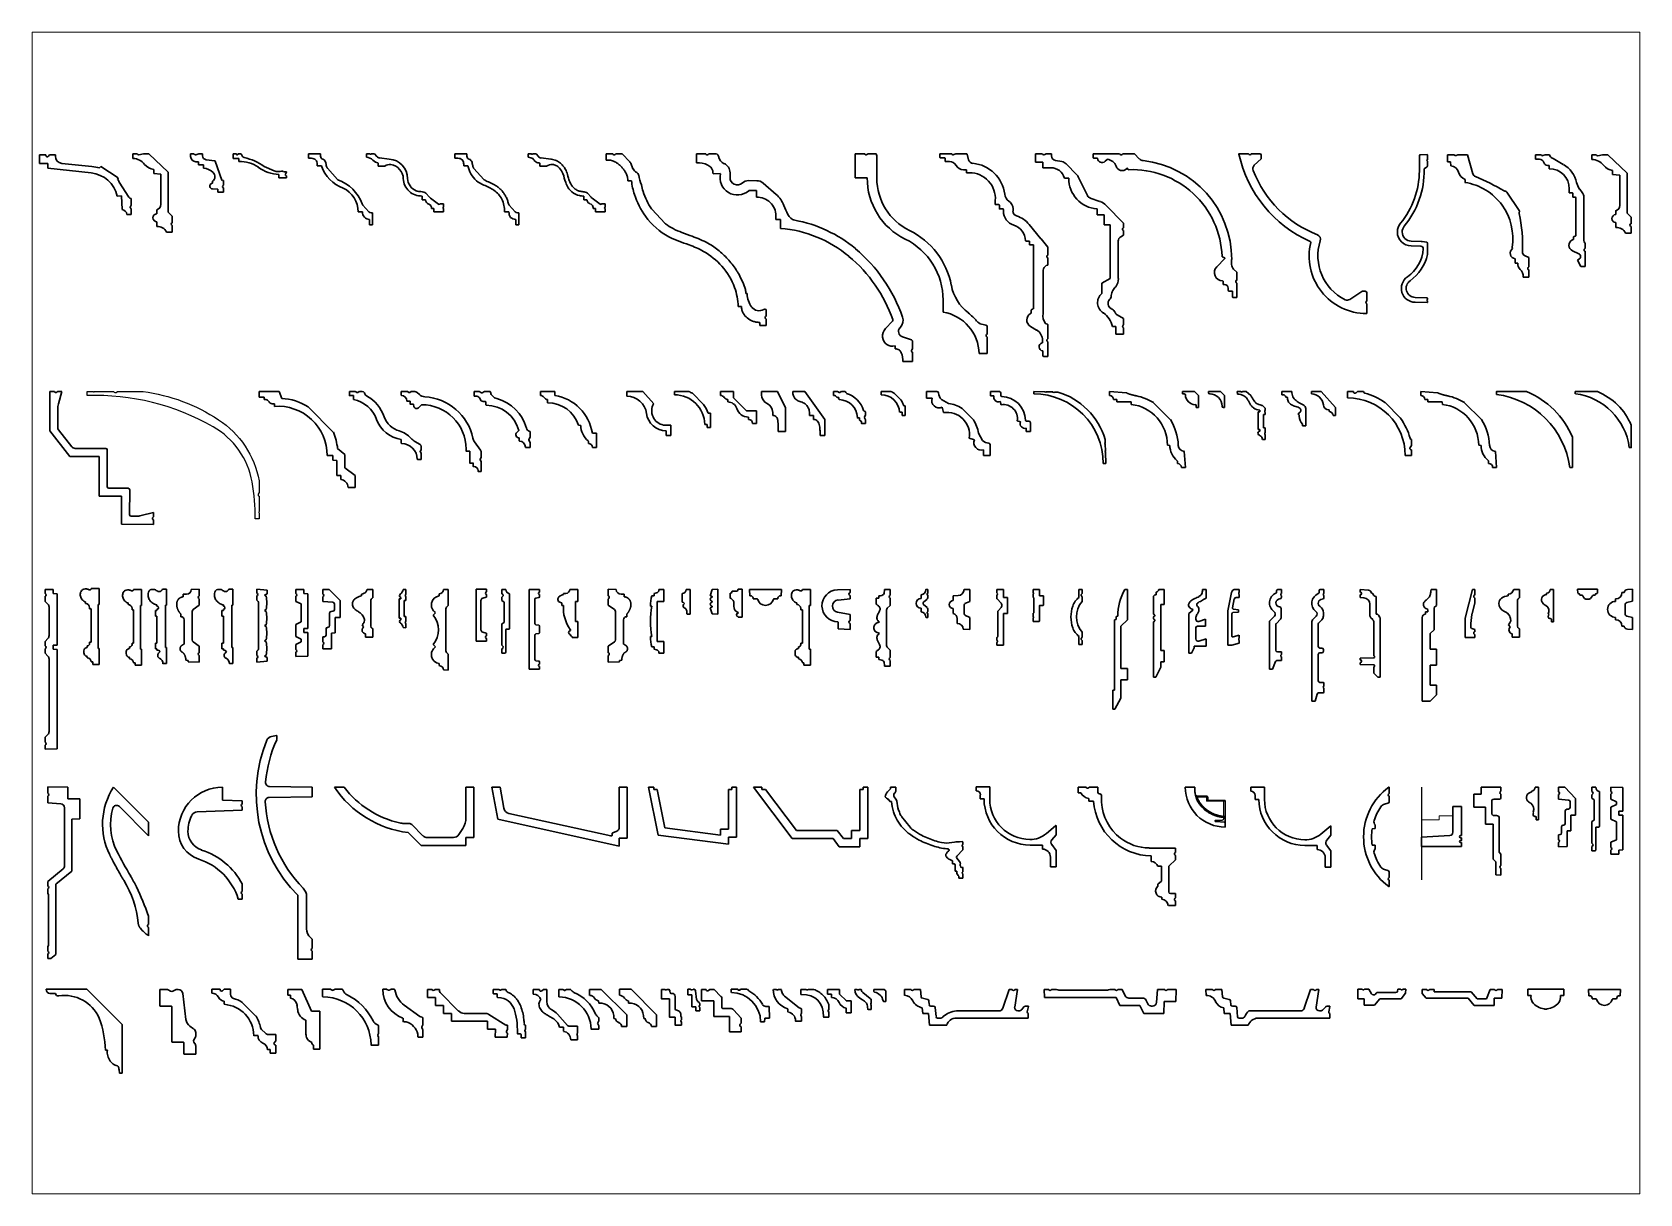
# Paper-space layout 'cad-block.com' of a CAD drawing. Header units: millimetres. Extents: x 0 to 257, y 5 to 190.
# The model-space entities are those that its viewports show. They can reach past a viewport. Long polylines and large blocks are cut down to what shows.
import ezdxf

# ---------------------------------------------------------------- set-up
doc = ezdxf.new("R2010")
doc.units = ezdxf.units.MM
doc.layers.add('cad-block.com', color=250, linetype='Continuous')
doc.layers.add('cornice', color=7, linetype='Continuous', lineweight=20)

# ---------------------------------------------------------------- blocks, each defined once
blk = doc.blocks.new('Р7070')
at = {"layer": 'cornice', "color": 7, "linetype": 'Continuous', "lineweight": 30}
for p, q in [((198315.5, -18981.9), (198302, -18995.7)), ((198315.5, -18981.9), (198323.5, -18981.7)), ((198323.5, -18981.7), (198323.5, -18987.5)), ((198302, -18995.7), (198302, -19016.7)), ((198309, -18999.8), (198309, -19007.1)), ((198323.5, -18996.7), (198310.9, -18997.8)), ((198323.5, -18990.9), (198323.5, -18996.7)), ((198302, -19016.7), (198308, -19016.9)), ((198308, -19016.9), (198308, -19036.2)), ((198310.9, -19009.1), (198313.2, -19009.3)), ((198315, -19027.1), (198315, -19011.3)), ((198308, -19036.2), (198312.5, -19036.3)), ((198312.5, -19036.3), (198312.5, -19055.9)), ((198317.7, -19029.2), (198316.9, -19029.1)), ((198319.5, -19031.2), (198319.5, -19039)), ((198323.5, -19041.2), (198321.4, -19041)), ((198323.5, -19041.2), (198323.5, -19047.5)), ((198312.5, -19055.9), (198323.5, -19056.2)), ((198323.5, -19050.9), (198323.5, -19056.2))]:
    blk.add_line(p, q, dxfattribs=at)
for centre, radius, start, end in [((198311, -18999.8), 2, 95, 180), ((198324, -18989.2), 1.8, 106.1276, 253.8724), ((198311, -19007.1), 2, 180, 265), ((198313, -19011.3), 2, 0, 85), ((198317, -19027.1), 2, 180, 265), ((198317.5, -19031.2), 2, 0, 85), ((198321.5, -19039), 2, 180, 265), ((198324, -19049.2), 1.8, 106.1276, 253.8724)]:
    blk.add_arc(centre, radius, start, end, dxfattribs=at)
blk = doc.blocks.new('Р9010')
at = {"layer": 'cornice', "color": 7, "linetype": 'Continuous', "lineweight": 30}
for p, q in [((196535.3, -19136.3), (196535.3, -19139.3)), ((196539.3, -19136.3), (196535.3, -19136.3)), ((196555.3, -19130), (196545.3, -19130.3)), ((196555.3, -19138.3), (196555.3, -19130)), ((196555.3, -19150), (196555.3, -19141.8)), ((196532.3, -19161.3), (196532.3, -19164.3)), ((196546.3, -19193.4), (196546.3, -19157.9)), ((196547.6, -19155.4), (196555.3, -19150)), ((196536.3, -19168.3), (196536.3, -19198.3)), ((196555.3, -19201.3), (196547.6, -19195.9)), ((196555.3, -19209.3), (196555.3, -19201.3)), ((196538.3, -19218.8), (196538.3, -19217.6)), ((196538.3, -19218.8), (196541.3, -19218.9)), ((196541.3, -19218.9), (196541.3, -19220.9)), ((196541.3, -19220.9), (196555.3, -19221.3)), ((196555.3, -19221.3), (196555.3, -19212.8))]:
    blk.add_line(p, q, dxfattribs=at)
for centre, radius, start, end in [((196539.3, -19130.3), 6, 270, 0), ((196555.8, -19140), 1.8, 106.1276, 253.8724), ((196532.3, -19168.3), 4, 0, 90), ((196549.3, -19157.9), 3, 125, 180), ((196549.3, -19193.4), 3, 180, 235), ((196555.8, -19211), 1.8, 106.1276, 253.8724)]:
    blk.add_arc(centre, radius, start, end, dxfattribs=at)
at = {"layer": 'cornice', "color": 7, "linetype": 'Continuous', "lineweight": 30, "start_tangent": (-0.981818, -0.189826), "end_tangent": (0.681853, -0.731489)}
blk.add_spline([(196535.3, -19139.3), (196535.2, -19139.3), (196535, -19139.4), (196534.8, -19139.4), (196534.6, -19139.4), (196534.2, -19139.5), (196533.9, -19139.6), (196533.5, -19139.7), (196533.1, -19139.8), (196532.8, -19140), (196532.4, -19140.1), (196532, -19140.3), (196531.7, -19140.4), (196531.5, -19140.5), (196531.3, -19140.6), (196531.2, -19140.7), (196531, -19140.8), (196530.8, -19140.9), (196530.7, -19141), (196530.5, -19141.1), (196530.4, -19141.3), (196530.2, -19141.4), (196530.1, -19141.5), (196529.9, -19141.6), (196529.8, -19141.8), (196529.6, -19141.9), (196529.5, -19142), (196529.3, -19142.3), (196529.1, -19142.6), (196528.9, -19142.8), (196528.7, -19143.1), (196528.5, -19143.5), (196528.3, -19143.8), (196528.1, -19144.1), (196528, -19144.4), (196527.8, -19144.8), (196527.7, -19145.1), (196527.6, -19145.5), (196527.4, -19145.8), (196527.3, -19146.2), (196527.3, -19146.5), (196527.2, -19146.7), (196527.2, -19146.9), (196527.1, -19147.1), (196527.1, -19147.3), (196527.1, -19147.5), (196527.1, -19147.7), (196527, -19148.1), (196527, -19148.6), (196527, -19148.8), (196527, -19149), (196527, -19149.4), (196527, -19149.8), (196527.1, -19150.2), (196527.2, -19151), (196527.2, -19151.4), (196527.3, -19151.8), (196527.4, -19152.2), (196527.5, -19152.6), (196527.6, -19153), (196527.7, -19153.4), (196527.8, -19153.7), (196527.9, -19154), (196528.1, -19154.6), (196528.4, -19155.1), (196528.6, -19155.7), (196528.9, -19156.3), (196529.1, -19156.8), (196529.4, -19157.3), (196529.7, -19157.8), (196530, -19158.3), (196530.3, -19158.7), (196530.6, -19159.2), (196531, -19159.6), (196531.3, -19160), (196531.6, -19160.5), (196532, -19160.9), (196532.2, -19161.1), (196532.3, -19161.3)], degree=3, dxfattribs=at)
at = {"layer": 'cornice', "color": 7, "linetype": 'Continuous', "lineweight": 30}
blk.add_open_spline([(196536.3, -19198.3), (196536.1, -19198.5), (196536.4, -19198.3), (196536.2, -19198.4), (196536.3, -19198.4), (196536.2, -19198.5), (196536.1, -19198.5), (196536.1, -19198.5), (196536, -19198.6), (196535.9, -19198.6), (196535.9, -19198.6), (196535.8, -19198.7), (196535.8, -19198.7), (196535.7, -19198.8), (196535.6, -19198.8), (196535.5, -19198.9), (196535.3, -19199), (196535.2, -19199.1), (196535, -19199.2), (196534.8, -19199.3), (196534.7, -19199.4), (196534.5, -19199.5), (196534.3, -19199.6), (196534.2, -19199.7), (196534, -19199.9), (196533.8, -19200), (196533.6, -19200.1), (196533.5, -19200.2), (196533.3, -19200.3), (196533.2, -19200.4), (196533.1, -19200.5), (196533, -19200.6), (196532.9, -19200.7), (196532.7, -19200.9), (196532.6, -19201), (196532.5, -19201.1), (196532.4, -19201.2), (196532.3, -19201.3), (196532.2, -19201.4), (196532.1, -19201.6), (196532, -19201.7), (196531.9, -19201.9), (196531.8, -19202.1), (196531.8, -19202.2), (196531.7, -19202.4), (196531.6, -19202.6), (196531.5, -19202.8), (196531.5, -19202.9), (196531.4, -19203.1), (196531.4, -19203.3), (196531.4, -19203.5), (196531.3, -19203.7), (196531.3, -19203.9), (196531.3, -19204.1), (196531.3, -19204.3), (196531.3, -19204.5), (196531.3, -19204.6), (196531.3, -19204.8), (196531.3, -19205), (196531.3, -19205.2), (196531.4, -19205.3), (196531.4, -19205.5), (196531.4, -19205.7), (196531.5, -19205.8), (196531.5, -19206), (196531.5, -19206.2), (196531.6, -19206.3), (196531.6, -19206.5), (196531.7, -19206.6), (196531.8, -19206.8), (196531.8, -19206.9), (196531.9, -19207), (196531.9, -19207.1), (196532, -19207.1), (196532, -19207.2), (196532.1, -19207.3), (196532.2, -19207.4), (196532.3, -19207.5), (196532.4, -19207.6), (196532.4, -19207.7), (196532.5, -19207.8), (196532.6, -19207.8), (196532.7, -19207.9), (196532.9, -19208), (196533.1, -19208.2), (196533.3, -19208.3), (196533.5, -19208.4), (196533.7, -19208.5), (196533.9, -19208.6), (196534.1, -19208.8), (196534.3, -19208.9), (196534.5, -19209), (196534.7, -19209.1), (196534.9, -19209.3), (196535.1, -19209.4), (196535.3, -19209.6), (196535.4, -19209.8), (196535.6, -19210), (196535.8, -19210.2), (196535.9, -19210.4), (196536.1, -19210.6), (196536.3, -19210.8), (196536.4, -19211), (196536.5, -19211.3), (196536.7, -19211.5), (196536.8, -19211.7), (196536.9, -19212), (196537, -19212.2), (196537.1, -19212.5), (196537.3, -19212.8), (196537.4, -19213.1), (196537.5, -19213.4), (196537.6, -19213.7), (196537.7, -19214.1), (196537.8, -19214.4), (196537.9, -19214.8), (196538, -19215.1), (196538.1, -19215.5), (196538.2, -19215.8), (196538.2, -19216.2), (196538.3, -19216.5), (196538.3, -19216.9), (196538.3, -19217.2), (196538.3, -19217.6), (196538.3, -19217.6)], degree=3, knots=[0, 0, 0, 0, 0.029185, 0.059002, 0.120503, 0.184443, 0.250762, 0.319397, 0.39028, 0.463346, 0.538527, 0.615752, 0.694953, 0.776058, 0.858998, 1.030092, 1.207663, 1.391136, 1.57994, 1.773506, 1.971268, 2.172671, 2.377166, 2.584214, 2.793291, 3.11099, 3.27061, 3.430474, 3.590391, 3.750179, 3.909663, 4.068681, 4.227083, 4.384731, 4.541502, 4.69729, 4.852007, 5.005584, 5.157976, 5.309162, 5.50476, 5.69869, 5.891316, 6.08298, 6.274001, 6.464678, 6.655283, 6.846062, 7.037241, 7.229016, 7.42156, 7.615024, 7.809534, 8.005193, 8.202083, 8.400269, 8.573491, 8.747363, 8.921524, 9.095621, 9.269309, 9.442249, 9.614116, 9.784597, 9.953394, 10.120232, 10.284857, 10.447041, 10.606591, 10.763351, 10.917209, 10.993034, 11.068117, 11.18995, 11.310102, 11.428872, 11.546532, 11.663329, 11.779485, 11.895192, 12.010618, 12.125906, 12.241173, 12.471986, 12.703596, 12.936239, 13.169935, 13.404553, 13.639867, 13.875623, 14.11159, 14.347623, 14.583721, 14.820084, 15.070674, 15.322524, 15.576024, 15.831481, 16.089123, 16.349107, 16.611521, 16.876394, 17.143696, 17.413351, 17.685234, 17.959182, 18.234996, 18.512443, 18.791261, 19.071164, 19.420747, 19.771559, 20.123646, 20.477067, 20.831903, 21.188253, 21.546237, 21.905994, 22.267683, 22.631486, 22.997603, 23.366256, 23.737688, 24.092888, 24.092888, 24.092888, 24.092888], dxfattribs=at)
blk.add_open_spline([(196538.3, -19218.4), (196538.3, -19218.4), (196538.3, -19218.4), (196538.3, -19218.4)], degree=3, dxfattribs=at)
blk = doc.blocks.new('Р8040')
at = {"layer": 'cornice', "color": 7, "linetype": 'Continuous', "lineweight": 30}
for p, q in [((201923.2, -18695.8), (201923.2, -18698.3)), ((201934.7, -18690.1), (201928.7, -18690.3)), ((201934.7, -18710.1), (201934.7, -18690.1)), ((201918.7, -18719.3), (201915.7, -18722.3)), ((201931.7, -18766.9), (201931.7, -18714.3)), ((201932.6, -18712.2), (201934.7, -18710.1)), ((201915.7, -18758.9), (201918.7, -18761.9)), ((201923.2, -18782.9), (201923.2, -18785.4)), ((201934.7, -18771.1), (201932.6, -18769)), ((201934.7, -18791.1), (201934.7, -18771.1)), ((201928.7, -18790.9), (201934.7, -18791.1))]:
    blk.add_line(p, q, dxfattribs=at)
for centre, radius, start, end in [((201925, -18709.6), 11.5, 98.8748, 236.9357), ((201922.7, -18689.8), 6, 274.5937, 355.3842), ((201894.6, -18740.6), 28, 319.0668, 40.9332), ((201934.7, -18714.3), 3, 135, 180), ((201925, -18771.6), 11.5, 123.0643, 261.1252), ((201934.7, -18766.9), 3, 180, 225), ((201922.7, -18791.4), 6, 4.6158, 85.4063)]:
    blk.add_arc(centre, radius, start, end, dxfattribs=at)
blk = doc.blocks.new('Р9900')
at = {"layer": 'cornice', "lineweight": 30}
for p, q in [((201777.8, -18711.6), (201777.8, -18717.1)), ((201782.7, -18711.6), (201777.8, -18711.6)), ((201778.8, -18717.4), (201777.8, -18717.1)), ((201777.8, -18721.3), (201779.4, -18719.7)), ((201777.8, -18721.3), (201777.8, -18725.5)), ((201779.4, -18719.7), (201778.8, -18717.4)), ((201787.2, -18717.2), (201787.2, -18760.5)), ((201780.8, -18727.5), (201777.8, -18725.5)), ((201780.8, -18753), (201780.8, -18727.5)), ((201777.8, -18754.6), (201780.8, -18753)), ((201777.8, -18754.6), (201777.8, -18781.6)), ((201782.6, -18790.3), (201782.6, -18762.5)), ((201786.2, -18761.5), (201783.6, -18761.5)), ((201777.8, -18781.6), (201779.4, -18783.2)), ((201779.4, -18783.2), (201778.8, -18785.6)), ((201778.8, -18785.6), (201777.8, -18785.8)), ((201777.8, -18785.8), (201777.8, -18791.3)), ((201777.8, -18791.3), (201781.6, -18791.3))]:
    blk.add_line(p, q, dxfattribs=at)
for centre, radius, start, end in [((201788.7, -18711.4), 5.98, 182.6014, 255.9857), ((201783.6, -18762.5), 1, 90, 180), ((201786.2, -18760.5), 1, 270, 0), ((201781.6, -18790.3), 1, 270, 0)]:
    blk.add_arc(centre, radius, start, end, dxfattribs=at)
blk = doc.blocks.new('Р5051')
at = {"layer": 'cornice', "color": 7, "linetype": 'Continuous', "lineweight": 30}
for p, q in [((201714.8, -18558.9), (201729.8, -18558.5)), ((201714.8, -18588.4), (201714.8, -18558.9)), ((201729.8, -18558.5), (201729.8, -18563.8)), ((201729.8, -18573.5), (201722.8, -18576.8)), ((201722.8, -18576.8), (201722.8, -18580.3)), ((201722.8, -18580.3), (201729.8, -18583.5)), ((201729.8, -18567.3), (201729.8, -18573.5)), ((201719.8, -18588.5), (201714.8, -18588.4)), ((201714.8, -18593.7), (201719.8, -18593.5)), ((201714.8, -18637.1), (201714.8, -18593.7)), ((201719.8, -18593.5), (201719.8, -18588.5)), ((201729.8, -18598.5), (201722.8, -18601.8)), ((201722.8, -18601.8), (201722.8, -18624.3)), ((201729.8, -18583.5), (201729.8, -18598.5)), ((201719.8, -18637.3), (201714.8, -18637.1)), ((201719.8, -18642.3), (201719.8, -18637.3)), ((201729.8, -18642.5), (201719.8, -18642.3)), ((201722.8, -18624.3), (201729.8, -18627.5)), ((201729.8, -18627.5), (201729.8, -18633.8)), ((201729.8, -18637.3), (201729.8, -18642.5))]:
    blk.add_line(p, q, dxfattribs=at)
for centre in [(201730.3, -18565.5), (201730.3, -18635.5)]:
    blk.add_arc(centre, 1.8, 106.1276, 253.8724, dxfattribs=at)
blk = doc.blocks.new('РХ102')
at = {"layer": 'cornice', "color": 7, "linetype": 'Continuous', "lineweight": 30}
for p, q in [((201902.8, -18877.8), (201905.8, -18877.8)), ((201905.8, -18874.8), (201908.9, -18874.3)), ((201905.8, -18877.8), (201905.8, -18874.8)), ((201911.8, -18870.1), (201917.8, -18869.8)), ((201911.8, -18870.8), (201911.8, -18870.1)), ((201917.8, -18884.8), (201917.8, -18869.8)), ((201902.8, -18890.9), (201901.3, -18890.8)), ((201909.8, -18884.8), (201909.8, -18934.8)), ((201917.8, -18884.8), (201909.8, -18884.8)), ((201902.8, -18928.7), (201901.3, -18928.8)), ((201902.8, -18941.8), (201905.8, -18941.8)), ((201905.8, -18941.8), (201905.8, -18944.8)), ((201917.8, -18934.8), (201909.8, -18934.8)), ((201917.8, -18949.8), (201917.8, -18934.8)), ((201905.8, -18944.8), (201908.9, -18945.4)), ((201911.8, -18948.8), (201911.8, -18949.6)), ((201911.8, -18949.6), (201917.8, -18949.8))]:
    blk.add_line(p, q, dxfattribs=at)
for centre, radius, start, end in [((201958.4, -18890.8), 57.1, 166.8361, 180.0021), ((201908.3, -18870.8), 3.51, 280, 0), ((202022.4, -18909.8), 121.1, 171.0104, 188.9896), ((201958.4, -18928.8), 57.1, 179.9979, 193.1639), ((201908.3, -18948.8), 3.51, 0, 80)]:
    blk.add_arc(centre, radius, start, end, dxfattribs=at)
blk = doc.blocks.new('Р5020')
at = {"layer": 'cornice', "linetype": 'Continuous', "lineweight": 30}
for p, q in [((202645.3, -19049.3), (202658.3, -19050.3)), ((202645.3, -19049.3), (202645.3, -19054.1)), ((202645.3, -19057.6), (202645.3, -19062.8)), ((202646.8, -19064.7), (202645.3, -19062.8)), ((202654.8, -19056.8), (202658.3, -19054.8)), ((202656.8, -19058), (202654.8, -19056.8)), ((202658.3, -19054.8), (202658.3, -19050.3)), ((202647.3, -19123.7), (202647.3, -19066)), ((202654.8, -19075.8), (202656.8, -19074.7)), ((202656.8, -19077), (202654.8, -19075.8)), ((202654.8, -19094.8), (202656.8, -19093.7)), ((202656.8, -19096), (202654.8, -19094.8)), ((202645.3, -19126.8), (202646.8, -19125)), ((202654.8, -19113.8), (202656.8, -19112.7)), ((202656.8, -19115), (202654.8, -19113.8)), ((202645.3, -19126.8), (202645.3, -19132.1)), ((202645.3, -19135.6), (202645.3, -19140.3)), ((202658.3, -19139.4), (202645.3, -19140.3)), ((202654.8, -19132.8), (202656.8, -19131.7)), ((202658.3, -19134.8), (202654.8, -19132.8)), ((202658.3, -19139.4), (202658.3, -19134.8))]:
    blk.add_line(p, q, dxfattribs=at)
for centre, radius, start, end in [((202644.8, -19055.8), 1.8, 286.1276, 73.8724), ((202645.3, -19066), 2, 0, 40), ((202645.3, -19123.7), 2, 320, 0), ((202644.8, -19133.8), 1.8, 286.1276, 73.8724)]:
    blk.add_arc(centre, radius, start, end, dxfattribs=at)
at = {"layer": 'cornice', "lineweight": 30}
for centre in [(202618.4, -19066.4), (202618.4, -19085.4), (202618.4, -19104.3), (202618.4, -19123.3)]:
    blk.add_arc(centre, 39.3, 347.742, 12.258, dxfattribs=at)
blk = doc.blocks.new('впгвашнещгш')
at = {"layer": 'cornice', "lineweight": 30}
for points in [[(225055.2, 5129.4), (225055.2, 5132.1), (225027.6, 5132.1)], [(224985.2, 5089.9), (224985.2, 5062.1), (224987.7, 5062.1)]]:
    blk.add_lwpolyline(points, dxfattribs=at)
for centre, start, end in [((225057.4, 5059.7), 112.3771, 157.3061), ((225065.3, 5051.8), 97.4245, 172.4531)]:
    blk.add_arc(centre, 78.3, start, end, dxfattribs=at)
blk = doc.blocks.new('СХ127')
at = {"layer": 'cornice', "color": 7, "linetype": 'Continuous', "lineweight": 30}
for p, q in [((201295.2, -17814.3), (201295.2, -17809.3)), ((201316.4, -17810.8), (201295.2, -17809.3)), ((201304.2, -17819.3), (201300.2, -17819.3)), ((201304.2, -17822.3), (201304.2, -17819.3)), ((201322.2, -17822.3), (201304.2, -17822.3)), ((201322.4, -17825.4), (201322.2, -17822.3)), ((201371.3, -17844.5), (201350.1, -17823.3)), ((201370.7, -17876.7), (201367.7, -17876.5)), ((201380.2, -17899.3), (201380.2, -17896.8)), ((201390.2, -17904.3), (201388.8, -17884.3)), ((201390.2, -17904.3), (201385.2, -17904.3))]:
    blk.add_line(p, q, dxfattribs=at)
for centre, radius, start, end in [((201295.2, -17819.3), 5, 0, 90), ((201315.2, -17879.4), 66.1, 58.1237, 77.9909), ((201316, -17876.7), 51.7, 0.1984, 82.9394), ((201315.2, -17879.4), 66.1, 2.3705, 31.8763), ((201395.7, -17876.7), 25, 179.9425, 230.6656), ((201389.2, -17876.3), 8, 182.3705, 267.1395), ((201379.2, -17896.8), 1, 0, 50.6656), ((201380.2, -17904.3), 5, 0, 90)]:
    blk.add_arc(centre, radius, start, end, dxfattribs=at)
at = {"layer": 'cornice', "color": 7, "linetype": 'Continuous', "lineweight": 30, "start_tangent": (-0.978114, 0.208067), "end_tangent": (-0.831418, 0.555647)}
blk.add_spline([(201329, -17814.8), (201327.5, -17814.5), (201326.2, -17814.2), (201325, -17813.9), (201323.9, -17813.6), (201322.8, -17813.3), (201321.9, -17813), (201321, -17812.8), (201320.2, -17812.5), (201319.5, -17812.3), (201318.9, -17812), (201318.2, -17811.8), (201317.7, -17811.5), (201317.2, -17811.3), (201316.8, -17811.1), (201316.4, -17810.8)], degree=3, dxfattribs=at)
blk = doc.blocks.new('PX120')
at = {"layer": 'cornice', "color": 7, "linetype": 'Continuous', "lineweight": 30}
for p, q in [((195295.7, -20812.8), (195297.1, -20812.6)), ((195295.7, -20817.4), (195295.7, -20812.8)), ((195299.7, -20808.4), (195307.7, -20808.1)), ((195299.7, -20809.4), (195299.7, -20808.4)), ((195307.7, -20848.1), (195307.7, -20808.1)), ((195295.7, -20838.8), (195295.7, -20843.3)), ((195295.7, -20843.3), (195297.1, -20843.6)), ((195299.7, -20846.7), (195299.7, -20847.7)), ((195299.7, -20847.7), (195307.7, -20848.1))]:
    blk.add_line(p, q, dxfattribs=at)
for centre, radius, start, end in [((195296.5, -20809.4), 3.22, 280, 0), ((195297.9, -20828.1), 10.2, 106.4767, 253.5233), ((195294.7, -20817.4), 1, 286.4767, 0), ((195294.7, -20838.8), 1, 0, 73.5233), ((195296.5, -20846.7), 3.22, 0, 80)]:
    blk.add_arc(centre, radius, start, end, dxfattribs=at)
blk = doc.blocks.new('С360')
at = {"layer": 'cornice', "color": 7, "linetype": 'Continuous', "lineweight": 30}
for p, q in [((245061.3, -21112.6), (245061.1, -21107.6)), ((245061.1, -21107.6), (245064.7, -21107.6)), ((245066.9, -21119.6), (245061.3, -21112.6)), ((245067.6, -21107.6), (245071.1, -21107.6)), ((245071.1, -21107.6), (245071.3, -21109.8)), ((245073.3, -21111.6), (245096.5, -21111.6)), ((245098, -21112.4), (245099, -21113.6)), ((245103.9, -21113.2), (245107.1, -21107.6)), ((245107.1, -21107.6), (245112.7, -21107.6)), ((245115.6, -21107.6), (245121.1, -21107.6)), ((245121.1, -21107.6), (245121.1, -21119.6)), ((245093.6, -21119.6), (245066.9, -21119.6)), ((245100.1, -21127.6), (245093.6, -21119.6)), ((245113.1, -21127.6), (245100.1, -21127.6)), ((245121.1, -21119.6), (245113.1, -21119.6)), ((245113.1, -21119.6), (245113.1, -21127.6))]:
    blk.add_line(p, q, dxfattribs=at)
for centre, radius, start, end in [((245066.1, -21106.6), 1.75, 214.8499, 325.1501), ((245073.3, -21109.6), 2, 185, 270), ((245096.5, -21113.6), 2, 39.06, 90), ((245101.3, -21111.7), 3, 219.06, 330), ((245114.1, -21106.6), 1.75, 214.8499, 325.1501)]:
    blk.add_arc(centre, radius, start, end, dxfattribs=at)
blk = doc.blocks.new('Р8020')
at = {"layer": 'cornice', "linetype": 'Continuous', "lineweight": 30}
for p, q in [((245073.8, -21007.8), (245073.8, -21005.8)), ((245087.8, -20999.8), (245080.8, -21000)), ((245085.3, -21045.9), (245085.3, -21013.5)), ((245087.6, -21010.5), (245087.1, -21010.8)), ((245087.8, -21010.4), (245087.8, -20999.8)), ((245076.3, -21046.6), (245074.4, -21044.1)), ((245078.8, -21059.4), (245078.8, -21055.4)), ((245087.6, -21048.9), (245087.1, -21048.7)), ((245087.8, -21059.7), (245087.8, -21049)), ((245078.8, -21059.4), (245087.8, -21059.7))]:
    blk.add_line(p, q, dxfattribs=at)
for centre, start, end in [((245088.3, -21013.5), 115, 180), ((245086.3, -21007.8), 295, 300), ((245088.3, -21045.9), 180, 245), ((245086.3, -21051.6), 60, 65)]:
    blk.add_arc(centre, 3, start, end, dxfattribs=at)
for points, start_tangent, end_tangent in [([(245074.4, -21044.1), (245075.9, -21042.6), (245077, -21040.2), (245077.3, -21037.5), (245076.8, -21035.3), (245075.5, -21032.8), (245073.7, -21030.8), (245070.1, -21027.9), (245065.9, -21025.1), (245062.9, -21020.8), (245062.6, -21016.2), (245064.2, -21013), (245067.5, -21010.2), (245070.6, -21008.8), (245073.8, -21007.8)], (0.803902, 0.594761), (0.974162, 0.225852)), ([(245073.8, -21005.8), (245077.2, -21004.6), (245079, -21003.3), (245080.8, -21000)], (0.985222, 0.171279), (0.207489, 0.978237)), ([(245078.8, -21055.4), (245076, -21054.2), (245074.4, -21050.3), (245075.2, -21048.2), (245076.3, -21046.6)], (-0.999691, -0.024854), (0.653913, 0.75657))]:
    blk.add_spline(points, degree=3, dxfattribs=dict(at, start_tangent=start_tangent, end_tangent=end_tangent))
blk = doc.blocks.new('С372')
at = {"layer": 'cornice', "color": 7, "linetype": 'Continuous', "lineweight": 30}
for p, q in [((244946.7, -20168.4), (244940.5, -20169.6)), ((244947, -20172.9), (244947, -20168.7)), ((244937.4, -20246.1), (244991.3, -20245.1)), ((244937.9, -20232.2), (244991.3, -20233.1)), ((244991.3, -20233.1), (244991.3, -20245.1)), ((244973.3, -20368.3), (244973.3, -20447.8)), ((244984.3, -20410.3), (244984.3, -20370)), ((244990.7, -20422.7), (244989.1, -20421.2)), ((244991.3, -20424.2), (244991.3, -20434.8)), ((244973.8, -20448.3), (244991, -20448.3)), ((244991.3, -20434.8), (244991.2, -20434.8)), ((244991.2, -20438.2), (244991.3, -20438.2)), ((244991.3, -20438.2), (244991.3, -20448))]:
    blk.add_line(p, q, dxfattribs=at)
for centre, radius, start, end in [((244942, -20177.5), 8, 101.1959, 157.7663), ((244946.7, -20168.7), 0.3, 0, 101.1959), ((245100.3, -20242.2), 179, 157.7663, 224.8054), ((245100.3, -20242.2), 168, 155.9546, 174.7387), ((244945, -20172.9), 2, 335.9546, 0), ((244938, -20227.2), 5, 174.7387, 269), ((244937.5, -20251.1), 5, 91, 183.1375), ((245100.3, -20242.2), 168, 183.1375, 224.2934), ((244969.3, -20370), 15, 0, 44.2934), ((244999.3, -20410.3), 15, 180, 226.9891), ((244989.3, -20424.2), 2, 0, 46.9891), ((244973.8, -20447.8), 0.5, 180, 270), ((244991.8, -20436.5), 1.8, 110, 250), ((244991, -20448), 0.3, 270, 0)]:
    blk.add_arc(centre, radius, start, end, dxfattribs=at)
blk = doc.blocks.new('Р3071')
at = {"layer": 'cornice', "linetype": 'Continuous', "lineweight": 30}
for p, q in [((244692.8, -21179.3), (244692.8, -21198.3)), ((244702.7, -21178.1), (244693.8, -21178.3)), ((244702.4, -21193.4), (244699.2, -21195.6)), ((244702.8, -21178.3), (244702.8, -21184.5)), ((244702.8, -21184.5), (244702.8, -21184.5)), ((244702.8, -21186.2), (244702.8, -21192.6)), ((244702.8, -21186.2), (244702.8, -21186.2)), ((244682.5, -21292.4), (244694.8, -21292.6)), ((244682.6, -21286.4), (244694.9, -21286.6)), ((244702, -21287.8), (244696.3, -21286.8)), ((244702.8, -21288.8), (244702.8, -21302.9)), ((244687.6, -21356.8), (244701.8, -21357.1)), ((244702.8, -21358.1), (244702.8, -21359.2)), ((244687.5, -21362.8), (244702.7, -21363.1)), ((244702.8, -21359.2), (244702.8, -21359.3)), ((244702.8, -21361), (244702.8, -21361)), ((244702.8, -21361), (244702.8, -21362.9))]:
    blk.add_line(p, q, dxfattribs=at)
for centre, radius, start, end in [((244589.5, -21198.3), 109.3, 320.521, 0.9645), ((244693.8, -21179.3), 1, 91, 180), ((244699.8, -21196.4), 1, 125, 180.9645), ((244703.1, -21185.3), 0.9, 110, 250), ((244701.8, -21192.6), 1, 305, 0), ((244702.7, -21178.3), 0.15, 0, 91), ((244589.5, -21198.3), 103.3, 320.521, 0), ((244682.5, -21274.9), 17.2, 140.521, 180), ((244682.8, -21274.9), 17.5, 180, 269), ((244682.5, -21274.9), 11.2, 140.521, 180), ((244682.8, -21274.9), 11.5, 180, 269), ((244651.1, -21292.7), 46.7, 304.8499, 356.1311), ((244694.7, -21295.6), 3, 356.1311, 89), ((244694.7, -21295.6), 9, 80, 89), ((244701.8, -21288.8), 1, 0, 80), ((244651.1, -21292.7), 52.7, 304.8499, 348.817), ((244687.8, -21345.3), 17.5, 124.8499, 269), ((244687.8, -21345.3), 11.5, 124.8499, 269), ((244701.8, -21358.1), 1, 0, 89), ((244703.1, -21360.1), 0.9, 110, 250), ((244702.7, -21362.9), 0.15, 269, 0)]:
    blk.add_arc(centre, radius, start, end, dxfattribs=at)
blk = doc.blocks.new('Р3070')
at = {"layer": 'cornice', "color": 7, "linetype": 'Continuous', "lineweight": 30}
for p, q in [((244715.9, -20932.9), (244715.8, -20932.9)), ((244715.9, -20925.2), (244715.9, -20932.9)), ((244710.1, -20946.2), (244714.4, -20945)), ((244715.8, -20936.3), (244715.9, -20936.3)), ((244715.9, -20936.3), (244715.9, -20943.1)), ((244698.6, -20976.6), (244698.6, -20972.1)), ((244694.7, -20976.9), (244698.6, -20976.6)), ((244694.7, -20997.3), (244698.6, -20997.6)), ((244698.6, -21002.1), (244698.6, -20997.6)), ((244714.4, -21029.2), (244710.1, -21028)), ((244715.9, -21031.1), (244715.9, -21037.9)), ((244715.9, -21037.9), (244715.8, -21037.9)), ((244715.8, -21041.3), (244715.9, -21041.3)), ((244715.9, -21041.3), (244715.9, -21049))]:
    blk.add_line(p, q, dxfattribs=at)
for centre, radius, start, end in [((244760.9, -20987.1), 77, 126.2138, 233.7862), ((244716.4, -20934.6), 1.8, 110, 250), ((244715.6, -20925.2), 0.3, 0, 126.2138), ((244760.9, -20987.1), 67, 145.7725, 162.3381), ((244712.1, -20953.9), 8, 105, 145.7725), ((244713.9, -20943.1), 2, 285, 0), ((244701.8, -20968.3), 5, 162.3381, 229.844), ((244760.9, -20987.1), 67, 171.2855, 188.7145), ((244701.8, -21005.9), 5, 130.156, 197.6619), ((244760.9, -20987.1), 67, 197.6619, 214.2275), ((244712.1, -21020.3), 8, 214.2275, 255), ((244713.9, -21031.1), 2, 0, 75), ((244716.4, -21039.6), 1.8, 110, 250), ((244715.6, -21049), 0.3, 233.7862, 0)]:
    blk.add_arc(centre, radius, start, end, dxfattribs=at)
blk = doc.blocks.new('РХ113')
at = {"layer": 'cornice', "color": 7, "linetype": 'Continuous', "lineweight": 30}
for p, q in [((244850.4, -20917.1), (244850.4, -20914.1)), ((244852.4, -20903.6), (244852.4, -20902.1)), ((244852.4, -20902.1), (244855.4, -20902.1)), ((244860.4, -20897.1), (244870.4, -20897.1)), ((244867.4, -20937.1), (244867.4, -20912.1)), ((244870.4, -20912.1), (244867.4, -20912.1)), ((244870.4, -20897.1), (244870.4, -20912.1)), ((244852.4, -20917.1), (244850.4, -20917.1)), ((244861.4, -20955.1), (244861.4, -20953.6)), ((244870.4, -20937.1), (244867.4, -20937.1)), ((244870.4, -20937.1), (244870.4, -20957.1)), ((244870.4, -20957.1), (244863.4, -20957.1))]:
    blk.add_line(p, q, dxfattribs=at)
for centre, radius, start, end in [((244855.4, -20897.1), 5, 270, 0), ((244897.3, -20920.6), 45, 175.5486, 216.0898), ((244861.4, -20951.1), 2.5, 90, 270), ((244858.9, -20948.6), 2.55, 0, 36.0898), ((244861.4, -20957.1), 2, 0, 90)]:
    blk.add_arc(centre, radius, start, end, dxfattribs=at)
blk.add_spline([(244852.4, -20903.6), (244847.5, -20905.8), (244845.4, -20908.8), (244847, -20912.9), (244850.4, -20914.1)], degree=3, dxfattribs=at)
blk = doc.blocks.new('DX157-2300')
at = {"layer": 'cornice', "color": 7, "linetype": 'Continuous', "lineweight": 30}
for p, q in [((244586.8, -21058.5), (244586.8, -21123.1)), ((244599.8, -21058.3), (244587, -21058.3)), ((244592.8, -21072.5), (244592.8, -21109.2)), ((244599.4, -21068.4), (244595, -21069.6)), ((244599.8, -21061.3), (244599.8, -21058.3)), ((244599.8, -21068), (244599.8, -21065.4)), ((244595, -21112.1), (244599.4, -21113.2)), ((244599.8, -21116.3), (244599.8, -21113.7)), ((244587, -21123.3), (244599.8, -21123.3)), ((244599.8, -21123.3), (244599.8, -21120.4))]:
    blk.add_line(p, q, dxfattribs=at)
for centre, radius, start, end in [((244587, -21058.5), 0.2, 90, 180), ((244595.8, -21072.5), 3, 105, 180), ((244600.3, -21063.3), 1.8, 115.7715, 244.2285), ((244599.3, -21068), 0.5, 285, 0), ((244599.3, -21061.3), 0.5, 295.7715, 0), ((244599.3, -21065.4), 0.5, 0, 64.2285), ((244595.8, -21109.2), 3, 180, 255), ((244600.3, -21118.3), 1.8, 115.7715, 244.2285), ((244599.3, -21113.7), 0.5, 0, 75), ((244599.3, -21116.3), 0.5, 295.7715, 0), ((244587, -21123.1), 0.2, 180, 270), ((244599.3, -21120.4), 0.5, 0, 64.2285)]:
    blk.add_arc(centre, radius, start, end, dxfattribs=at)
blk = doc.blocks.new('DX163-2300')
at = {"layer": 'cornice', "color": 7, "linetype": 'Continuous', "lineweight": 30}
for p, q in [((244957.1, -21029.7), (244957.1, -20929.7)), ((244970.1, -20929.7), (244957.1, -20929.7)), ((244970.1, -20932.8), (244970.1, -20929.7)), ((244964.1, -20942), (244964.1, -20972.4)), ((244969.3, -20939.8), (244965.4, -20940.5)), ((244970.1, -20938.9), (244970.1, -20936.6)), ((244965.4, -20973.9), (244969.2, -20974.5)), ((244970, -20975.5), (244970, -20983.9)), ((244964.1, -20987), (244964.1, -21017.4)), ((244969.2, -20984.9), (244965.4, -20985.5)), ((244957.1, -21029.7), (244970.1, -21029.7)), ((244965.4, -21018.9), (244969.3, -21019.6)), ((244970.1, -21022.8), (244970.1, -21020.5)), ((244970.1, -21029.7), (244970.1, -21026.6))]:
    blk.add_line(p, q, dxfattribs=at)
for centre, radius, start, end in [((244970.6, -20934.7), 1.8, 110.4873, 249.5127), ((244969.9, -20932.8), 0.2, 290.4873, 0), ((244965.6, -20942), 1.5, 100, 180), ((244969.1, -20938.9), 1, 280, 0), ((244969.9, -20936.6), 0.2, 0, 69.5127), ((244965.6, -20972.4), 1.5, 180, 260), ((244969, -20975.5), 1, 0, 80), ((244965.6, -20987), 1.5, 100, 180), ((244969, -20983.9), 1, 280, 0), ((244965.6, -21017.4), 1.5, 180, 260), ((244970.6, -21024.7), 1.8, 110.4873, 249.5127), ((244969.1, -21020.5), 1, 0, 80), ((244969.9, -21022.8), 0.2, 290.4873, 0), ((244969.9, -21026.6), 0.2, 0, 69.5127)]:
    blk.add_arc(centre, radius, start, end, dxfattribs=at)
blk = doc.blocks.new('С200')
at = {"layer": 'cornice', "lineweight": 30}
for p, q in [((244437.9, -20166.3), (244437.9, -20160.3)), ((244437.9, -20160.3), (244445.6, -20160.3)), ((244445.6, -20160.3), (244445.6, -20160.6)), ((244450.8, -20160.3), (244448.5, -20162.1)), ((244450.8, -20160.3), (244454.9, -20160.3)), ((244454.9, -20160.3), (244454.9, -20175.5)), ((244468.1, -20191.4), (244480.9, -20205.6)), ((244475.9, -20207.8), (244470.9, -20207.8)), ((244475.9, -20212.8), (244475.9, -20207.8)), ((244482.4, -20206.3), (244493.4, -20206.3)), ((244493.4, -20215.1), (244493.4, -20206.3)), ((244493.4, -20223.3), (244484.9, -20223.3)), ((244493.4, -20215.1), (244493, -20215.6)), ((244493.4, -20223.3), (244493.4, -20218.2))]:
    blk.add_line(p, q, dxfattribs=at)
for centre, radius, start, end in [((244438, -20176.1), 9.82, 16.6683, 90.563), ((244447.4, -20160.8), 1.8, 176.59, 310), ((244466.9, -20175.5), 12, 180, 242.1038), ((244449.6, -20208.2), 25, 42.1376, 62.1038), ((244482.4, -20204.3), 2, 222.1376, 270), ((244474.2, -20223.3), 10.6, 0, 81.2026), ((244494.4, -20216.8), 1.8, 140, 236.251)]:
    blk.add_arc(centre, radius, start, end, dxfattribs=at)
blk.add_spline([(244447.4, -20173.3), (244445.3, -20177.1), (244445.9, -20182.8), (244449.2, -20188), (244453.2, -20191.1), (244456.9, -20193.3), (244462.8, -20196.8), (244465.8, -20199.2), (244468.7, -20202.8), (244470.9, -20207.8)], degree=3, dxfattribs=at)
blk = doc.blocks.new('С213')
at = {"layer": 'cornice', "color": 7, "linetype": 'Continuous', "lineweight": 30}
for p, q in [((244537.1, -20159.8), (244537.1, -20154.8)), ((244537.1, -20154.8), (244547.3, -20154.8)), ((244547.3, -20154.8), (244547.3, -20155.2)), ((244552.5, -20154.8), (244550.2, -20156.7)), ((244552.5, -20154.8), (244560.6, -20154.8)), ((244552.6, -20169.8), (244552.6, -20173.6)), ((244560.6, -20154.8), (244560.6, -20161.4)), ((244574.7, -20170.8), (244592.2, -20188.3)), ((244599.2, -20205), (244604.1, -20209.9)), ((244607.7, -20211.3), (244617.1, -20211.3)), ((244617.1, -20219.4), (244617.1, -20211.3)), ((244589.6, -20212.8), (244595.1, -20212.8)), ((244606.6, -20230.3), (244610.1, -20230.3)), ((244610.1, -20230.3), (244610.1, -20234.8)), ((244617.1, -20219.4), (244615.2, -20221.7)), ((244617.1, -20224.6), (244616.7, -20224.6)), ((244617.1, -20234.8), (244617.1, -20224.6)), ((244617.1, -20234.8), (244610.1, -20234.8))]:
    blk.add_line(p, q, dxfattribs=at)
for centre, radius, start, end in [((244537.4, -20168.9), 9.11, 28.2278, 92.0508), ((244553.9, -20160.6), 9.37, 205.7961, 262.0813), ((244549.1, -20155.3), 1.8, 176.59, 310), ((244565.6, -20161.4), 5, 180, 252.933), ((244549.6, -20213.5), 49.5, 59.7779, 72.933), ((244574, -20171.5), 1, 45, 59.7779), ((244549.6, -20213.5), 40, 0.8848, 85.7056), ((244591.5, -20189), 1, 30.2221, 45), ((244549.6, -20213.5), 49.5, 12.7498, 30.2221), ((244602.7, -20201.4), 5, 192.7498, 225), ((244607.7, -20206.3), 5, 225, 270), ((244603.9, -20213.9), 8.89, 173.4471, 249.6969), ((244597.8, -20230.5), 8.81, 0.7522, 69.6969), ((244616.6, -20222.8), 1.8, 140, 273.41)]:
    blk.add_arc(centre, radius, start, end, dxfattribs=at)
blk = doc.blocks.new('С215')
at = {"layer": 'cornice', "color": 7, "linetype": 'Continuous', "lineweight": 30}
for p, q in [((244658.6, -20166.5), (244658.6, -20174)), ((244673.1, -20166.5), (244658.6, -20166.5)), ((244705, -20198.5), (244673.1, -20166.5)), ((244669.7, -20181), (244669.9, -20184)), ((244669.9, -20184), (244670.2, -20183.9)), ((244688.6, -20199.4), (244689, -20203.1)), ((244689, -20203.1), (244691, -20203.3)), ((244705, -20213), (244705, -20198.5)), ((244698.5, -20213), (244705, -20213))]:
    blk.add_line(p, q, dxfattribs=at)
for centre, radius, start, end in [((244658.8, -20181), 6.92, 30.633, 91.7439), ((244672.2, -20172.2), 9.16, 214.9992, 253.71), ((244671.7, -20200.9), 17, 5, 95), ((244696.2, -20203.2), 5.27, 181.0244, 251.5382), ((244693, -20213.5), 5.51, 4.9026, 73.9508)]:
    blk.add_arc(centre, radius, start, end, dxfattribs=at)
blk = doc.blocks.new('С217')
at = {"layer": 'cornice', "color": 7, "linetype": 'Continuous', "lineweight": 30}
for p, q in [((244735.6, -20103.8), (244735.7, -20094.8)), ((244739.4, -20103.7), (244735.6, -20103.8)), ((244743.9, -20094.8), (244735.7, -20094.8)), ((244739.8, -20108.8), (244739.4, -20103.7)), ((244748.4, -20094.8), (244746.6, -20095.9)), ((244760.7, -20094.9), (244748.4, -20094.8)), ((244767.2, -20118.6), (244760.7, -20094.9)), ((244757.5, -20129.5), (244757.7, -20125.8)), ((244807.9, -20140.6), (244808.2, -20140.6)), ((244810, -20141.5), (244825.4, -20164.5)), ((244825.5, -20166.5), (244825.4, -20166.7)), ((244817, -20212.3), (244816.4, -20210.8)), ((244820.3, -20230.4), (244820.1, -20225)), ((244823.5, -20230.6), (244820.3, -20230.4)), ((244837.3, -20223.2), (244832.7, -20221.4)), ((244837.3, -20235.2), (244837.3, -20223.2)), ((244837.2, -20248.2), (244830.4, -20247.9)), ((244836.5, -20235.9), (244837.3, -20235.2)), ((244837.2, -20248.2), (244837.2, -20239))]:
    blk.add_line(p, q, dxfattribs=at)
at = {"layer": 'cornice', "lineweight": 30}
for centre, radius, start, end in [((244739.4, -20119.1), 10.3, 13.7416, 87.3081), ((244761.9, -20113.6), 12.9, 193.7416, 250.8163), ((244746.6, -20199.4), 70.7, 350.7101, 81.1727), ((244655.3, -20395.1), 296.4, 59.3448, 67.0808), ((244646.2, -20208.3), 183.4, 357.5102, 12.5845), ((244821.1, -20218), 7.05, 124.9481, 261.8092), ((244833, -20231.3), 9.54, 176.1426, 226.5098), ((244818.5, -20247.1), 11.9, 355.9163, 48.2191)]:
    blk.add_arc(centre, radius, start, end, dxfattribs=at)
at = {"layer": 'cornice', "color": 7, "linetype": 'Continuous', "lineweight": 30}
for centre, radius, start, end in [((244745.7, -20094.3), 1.8, 195.9376, 299.8099), ((244772, -20117.2), 5, 195.3672, 255.5675), ((244807.8, -20138.6), 2, 228.4584, 273.7323), ((244808.3, -20142.6), 2, 33.7323, 93.7323), ((244827.2, -20167.6), 2, 153.7323, 199.6648), ((244823.7, -20165.6), 2, 333.7323, 33.7323), ((244834.5, -20216.8), 5, 173.9599, 248.962), ((244837.8, -20237.2), 1.8, 132.4726, 253.6823)]:
    blk.add_arc(centre, radius, start, end, dxfattribs=at)
blk = doc.blocks.new('С230')
at = {"layer": 'cornice', "color": 7, "linetype": 'Continuous', "lineweight": 30}
for p, q in [((244841.4, -20182.3), (244841.4, -20176.2)), ((244856.4, -20176.2), (244841.4, -20176.2)), ((244846.4, -20182.3), (244841.4, -20182.3)), ((244846.4, -20186.3), (244846.4, -20182.3)), ((244856.4, -20176.3), (244856.4, -20181.9)), ((244864.5, -20190.3), (244856.7, -20182.6)), ((244865.2, -20190.6), (244870.8, -20190.6)), ((244870.9, -20190.6), (244870.9, -20205.6)), ((244864.7, -20205.6), (244864.7, -20199.6)), ((244870.9, -20205.6), (244864.7, -20205.6))]:
    blk.add_line(p, q, dxfattribs=at)
at = {"layer": 'cornice', "lineweight": 30}
for centre, radius, start, end in [((244846.2, -20196.8), 10.5, 23.9871, 88.5721), ((244867.7, -20186.7), 13.3, 206.2365, 257.2674)]:
    blk.add_arc(centre, radius, start, end, dxfattribs=at)
at = {"layer": 'cornice', "color": 7, "linetype": 'Continuous', "lineweight": 30}
for centre, start, end in [((244855.4, -20176.3), 0, 5.8684), ((244857.4, -20181.9), 180, 225), ((244865.2, -20189.6), 225, 270.0346), ((244870.8, -20191.6), 84.1316, 90.0346)]:
    blk.add_arc(centre, 1, start, end, dxfattribs=at)
blk = doc.blocks.new('C215')
at = {"layer": 'cornice', "color": 7, "linetype": 'Continuous', "lineweight": 30}
for p, q in [((244887.9, -20160.7), (244887.9, -20168.2)), ((244902.4, -20160.7), (244887.9, -20160.7)), ((244934.4, -20192.6), (244902.4, -20160.7)), ((244899, -20175.1), (244899.3, -20178.1)), ((244899.3, -20178.1), (244899.6, -20178.1)), ((244918, -20193.5), (244918.3, -20197.2)), ((244918.3, -20197.2), (244920.3, -20197.4)), ((244927.9, -20207.1), (244934.4, -20207.1)), ((244934.4, -20207.1), (244934.4, -20192.6))]:
    blk.add_line(p, q, dxfattribs=at)
for centre, radius, start, end in [((244888, -20175.1), 6.88, 29.768, 90.423), ((244900.3, -20167.8), 7.39, 211.0728, 260.2983), ((244901.1, -20195), 17, 5, 95), ((244925.7, -20197), 5.36, 184.6289, 253.8785), ((244922.5, -20207.3), 5.38, 1.1472, 71.9061)]:
    blk.add_arc(centre, radius, start, end, dxfattribs=at)
blk = doc.blocks.new('C250')
at = {"layer": 'cornice', "color": 7, "linetype": 'Continuous', "lineweight": 30}
for p, q in [((244828.5, -20139.5), (244828.5, -20142.1)), ((244828.5, -20139.5), (244841.5, -20139.5)), ((244843.5, -20141.5), (244841.5, -20139.5)), ((244843.5, -20154.5), (244843.5, -20141.5)), ((244840.9, -20154.5), (244843.5, -20154.5))]:
    blk.add_line(p, q, dxfattribs=at)
for centre, radius, start, end in [((244829.5, -20142.1), 1, 180, 261.6397), ((244827.5, -20155.5), 12.5, 8.3603, 81.6397), ((244840.9, -20153.5), 1, 188.3603, 270)]:
    blk.add_arc(centre, radius, start, end, dxfattribs=at)
blk = doc.blocks.new('C260')
at = {"layer": 'cornice', "color": 7, "linetype": 'Continuous', "lineweight": 30}
for p, q in [((244941.2, -20162.7), (244941.1, -20158.7)), ((244941.1, -20158.7), (244949.2, -20158.7)), ((244961.2, -20158.7), (244952.6, -20158.7)), ((244988.5, -20180.2), (244984.3, -20180.1)), ((244988.9, -20194.7), (244988.5, -20180.2)), ((244977.9, -20199.4), (244982.9, -20199.5)), ((244983, -20194.7), (244982.9, -20199.5)), ((244983, -20194.7), (244988.9, -20194.7))]:
    blk.add_line(p, q, dxfattribs=at)
for centre, radius, start, end in [((244940.9, -20199.7), 37, 0.5069, 89.4931), ((244950.9, -20158.2), 1.8, 196.1276, 343.8724), ((244965.6, -20156.2), 5, 209.9716, 240.4503), ((244940.9, -20199.7), 45, 29.5497, 60.4503), ((244984.4, -20175.1), 5, 209.5497, 268.5)]:
    blk.add_arc(centre, radius, start, end, dxfattribs=at)
blk = doc.blocks.new('C300')
at = {"layer": 'cornice', "color": 7, "linetype": 'Continuous', "lineweight": 30}
for p, q in [((244431.8, -20293.2), (244431.9, -20244.2)), ((244437.7, -20244.2), (244431.9, -20244.2)), ((244441.7, -20244.2), (244440.5, -20245.2)), ((244446.9, -20244.2), (244441.7, -20244.2)), ((244446.9, -20244.2), (244442.7, -20259.7)), ((244441.8, -20289.1), (244441.9, -20266.2)), ((244459.4, -20313.3), (244442.9, -20292.2)), ((244456.8, -20325.3), (244431.8, -20293.2)), ((244493.8, -20325.3), (244456.8, -20325.3)), ((244501.8, -20315.3), (244463.4, -20315.3)), ((244493.7, -20375.3), (244493.8, -20325.3)), ((244503.8, -20363.3), (244503.8, -20317.3)), ((244529.8, -20365.3), (244505.8, -20365.3)), ((244531.7, -20398.3), (244531.8, -20367.3)), ((244521.7, -20375.3), (244493.7, -20375.3)), ((244521.7, -20410.3), (244521.7, -20375.3)), ((244561.7, -20410.4), (244521.7, -20410.3)), ((244539.8, -20400.3), (244533.7, -20400.3)), ((244546.2, -20399.5), (244561.7, -20395.4)), ((244561.7, -20401), (244561.1, -20401.5)), ((244561.7, -20401), (244561.7, -20395.4)), ((244561.7, -20410.4), (244561.7, -20404.6))]:
    blk.add_line(p, q, dxfattribs=at)
for centre, radius, start, end in [((244439.4, -20243.7), 1.8, 196.062, 306.5), ((244466.9, -20266.2), 25, 164.9343, 179.9343), ((244446.8, -20289.1), 5, 179.9343, 218), ((244463.4, -20310.3), 5, 218, 269.9343), ((244501.8, -20317.3), 2, 359.9343, 89.9343), ((244505.8, -20363.3), 2, 179.9343, 269.9343), ((244529.8, -20367.3), 2, 359.9343, 89.9343), ((244533.7, -20398.3), 2, 179.9343, 269.9343), ((244539.8, -20375.3), 25, 269.9343, 284.9343), ((244562.2, -20402.9), 1.8, 129.5, 253.8067)]:
    blk.add_arc(centre, radius, start, end, dxfattribs=at)
blk = doc.blocks.new('C305')
at = {"layer": 'cornice', "color": 7, "linetype": 'Continuous', "lineweight": 30}
for p, q in [((244535.8, -20306.4), (244527.5, -20306.4)), ((244527.7, -20313.9), (244527.5, -20306.4)), ((244539.2, -20306.4), (244547.6, -20306.4)), ((244547.6, -20306.4), (244548.4, -20315.6)), ((244658.5, -20306.4), (244650.6, -20329.9)), ((244658.5, -20306.4), (244662.2, -20306.4)), ((244665.5, -20328.8), (244668.8, -20306.4)), ((244668.8, -20306.4), (244665.7, -20306.4)), ((244549.9, -20329.4), (244550.5, -20336.4)), ((244550, -20317.4), (244556.7, -20319)), ((244558.2, -20320.8), (244558.6, -20325.5)), ((244560.6, -20327.4), (244564.1, -20327.4)), ((244566.1, -20329.2), (244567.1, -20340.5)), ((244674.3, -20331.6), (244676.9, -20328.4)), ((244682.2, -20327.4), (244679.2, -20327.4)), ((244682.7, -20328), (244681.3, -20334.5)), ((244550.5, -20336.4), (244557.7, -20336.4)), ((244557.7, -20336.4), (244559, -20351.4)), ((244559, -20351.4), (244580.5, -20351.4)), ((244569.1, -20342.4), (244572.2, -20342.4)), ((244645.9, -20333.4), (244592.5, -20333.4)), ((244682.5, -20342.4), (244592.5, -20342.4)), ((244669.4, -20333.4), (244670.5, -20333.4)), ((244682.5, -20342.4), (244682.5, -20336.6))]:
    blk.add_line(p, q, dxfattribs=at)
for centre, radius, start, end in [((244537.5, -20305.9), 1.8, 196.1276, 343.8724), ((244664, -20305.9), 1.8, 196.1276, 343.8724), ((244527, -20326), 12.2, 25.7219, 86.708), ((244553, -20312.5), 17.2, 208.6962, 259.5112), ((244550.4, -20315.5), 2, 185, 256.5283), ((244556.2, -20320.9), 2, 5, 76.5283), ((244560.6, -20325.4), 2, 185, 270), ((244564.1, -20329.4), 2, 5, 90), ((244645.9, -20328.4), 5, 270, 341.5283), ((244669.4, -20329.4), 4, 171.5283, 270), ((244670.5, -20328.4), 5, 270, 320), ((244679.2, -20330.4), 3, 90, 140), ((244682.2, -20327.9), 0.5, 348.0283, 90), ((244569.1, -20340.4), 2, 185, 270), ((244572.2, -20337.4), 5, 270, 320.5756), ((244594.6, -20360.6), 27.3, 94.3644, 132.7471), ((244592.4, -20354.7), 12.4, 89.5728, 164.167), ((244683, -20334.9), 1.8, 168.0283, 253.8724)]:
    blk.add_arc(centre, radius, start, end, dxfattribs=at)
blk = doc.blocks.new('C321')
at = {"layer": 'cornice', "color": 7, "linetype": 'Continuous', "lineweight": 30}
for p, q in [((244683.9, -20278), (244683.9, -20284)), ((244683.9, -20278), (244689.2, -20278)), ((244697.2, -20278), (244691.3, -20279.3)), ((244697.2, -20278), (244703.9, -20278)), ((244703.9, -20278), (244727.9, -20301)), ((244709.9, -20302.8), (244709.9, -20297.8)), ((244718.9, -20303.5), (244709.9, -20302.8)), ((244718.9, -20341.5), (244718.9, -20303.5)), ((244727.9, -20301), (244727.9, -20351)), ((244713.9, -20353), (244713.9, -20348)), ((244727.9, -20351), (244732.9, -20356)), ((244713.9, -20369), (244713.9, -20363)), ((244732.9, -20364.3), (244732.9, -20356)), ((244732.9, -20376), (244732.9, -20367.8)), ((244732.9, -20376), (244725.9, -20376))]:
    blk.add_line(p, q, dxfattribs=at)
for centre, radius, start, end in [((244684, -20302.1), 18.1, 36.6687, 90.3098), ((244690.9, -20277.5), 1.8, 196.1276, 282), ((244712.4, -20280), 17.9, 219.13, 262.0284), ((244712, -20341.4), 6.94, 286.2358, 358.6271), ((244713.9, -20358), 5, 90, 270), ((244714.7, -20381.4), 12.4, 25.7259, 93.7612), ((244733.4, -20366), 1.8, 106.1276, 253.8724)]:
    blk.add_arc(centre, radius, start, end, dxfattribs=at)
blk = doc.blocks.new('C322')
at = {"layer": 'cornice', "color": 7, "linetype": 'Continuous', "lineweight": 30}
for p, q in [((244773.5, -20297.6), (244773.5, -20294.1)), ((244773.5, -20294.1), (244777.7, -20294.1)), ((244783.9, -20294.1), (244780, -20295.4)), ((244783.5, -20304.1), (244780, -20304.1)), ((244783.5, -20308.1), (244783.5, -20304.1)), ((244789.5, -20308.1), (244783.5, -20308.1)), ((244783.9, -20294.1), (244788.5, -20294.1)), ((244788.5, -20294.1), (244788.5, -20296.7)), ((244789.5, -20312.1), (244789.5, -20308.1)), ((244803.9, -20303), (244792.8, -20301.7)), ((244812.7, -20327.2), (244804.3, -20303.4)), ((244799.7, -20331.3), (244801, -20330.9)), ((244801, -20330.9), (244801, -20328.6)), ((244813.2, -20327.6), (244814.7, -20327.6)), ((244814.7, -20333.4), (244814.7, -20327.6)), ((244807.4, -20338.3), (244800.9, -20338.1)), ((244807.4, -20342.3), (244807.4, -20338.3)), ((244814.7, -20342.3), (244807.4, -20342.3)), ((244814.7, -20333.4), (244814.5, -20333.5)), ((244814.7, -20342.3), (244814.7, -20336.8))]:
    blk.add_line(p, q, dxfattribs=at)
for centre, radius, start, end in [((244780.7, -20296.8), 7.3, 185.9711, 264.0289), ((244779.5, -20293.6), 1.8, 194.5366, 288), ((244793.5, -20296.7), 5, 180, 262.8435), ((244787.1, -20333.9), 22, 48.2714, 83.7799), ((244803.8, -20303.5), 0.5, 19.54, 82.8435), ((244800.9, -20334.6), 3.5, 111.04, 268.5), ((244797, -20322.8), 7.02, 304.0684, 48.222), ((244813.2, -20327.1), 0.5, 199.54, 269.54), ((244815.2, -20335.1), 1.8, 113, 253.8724)]:
    blk.add_arc(centre, radius, start, end, dxfattribs=at)
blk = doc.blocks.new('C331')
at = {"layer": 'cornice', "color": 7, "linetype": 'Continuous', "lineweight": 30}
for p, q in [((244840, -20298.2), (244840, -20292.4)), ((244843.6, -20292.4), (244840, -20292.4)), ((244840, -20298.2), (244847, -20298.2)), ((244844.1, -20292.8), (244844.2, -20293.2)), ((244845.9, -20293.3), (244846.1, -20292.7)), ((244849.3, -20292.5), (244846.6, -20292.5)), ((244847, -20298.2), (244847, -20302.2)), ((244849.8, -20292.7), (244851.5, -20295.8)), ((244891.1, -20313.8), (244878.6, -20308.2)), ((244897.2, -20318.4), (244897.2, -20322.4)), ((244906.6, -20322.4), (244897.2, -20322.4)), ((244901.7, -20314.2), (244902.7, -20314.7)), ((244903.7, -20314.9), (244906.5, -20314.9)), ((244906.5, -20315.5), (244905.2, -20318.6)), ((244905.8, -20319.8), (244906.2, -20319.9)), ((244906.6, -20315.1), (244906.6, -20315)), ((244906.6, -20322.4), (244906.6, -20320.4))]:
    blk.add_line(p, q, dxfattribs=at)
for centre, radius, start, end in [((244843.6, -20292.9), 0.5, 14.8006, 89.8006), ((244845, -20292.9), 0.9, 194.8006, 334.5), ((244846.6, -20293), 0.5, 89.8006, 154.5), ((244848.4, -20343.4), 41.2, 55.9516, 91.8853), ((244849.3, -20293), 0.5, 29.8006, 89.8006), ((244853.7, -20294.6), 2.5, 209.8006, 273.675), ((244838.4, -20364.5), 69.1, 54.4432, 77.0916), ((244899.2, -20271.7), 46.7, 233.4669, 267.5037), ((244894, -20307.5), 7, 245.7356, 268.8094), ((244896.1, -20299.3), 15.4, 261.491, 286.053), ((244900.7, -20316.5), 2.5, 66, 97.8934), ((244903.8, -20312.4), 2.5, 246, 269.8006), ((244906.1, -20318.9), 0.9, 157.5, 254.8006), ((244906.1, -20320.4), 0.5, 359.8006, 74.8006), ((244906.5, -20315), 0.125, 359.8006, 89.8006), ((244905.6, -20315.1), 1, 337.5, 359.8006)]:
    blk.add_arc(centre, radius, start, end, dxfattribs=at)
blk = doc.blocks.new('C332')
at = {"layer": 'cornice', "color": 7, "linetype": 'Continuous', "lineweight": 30}
for p, q in [((244887.2, -20220), (244887.2, -20209.5)), ((244895.5, -20209.5), (244887.2, -20209.5)), ((244897.9, -20210.7), (244900.6, -20209.5)), ((244900.6, -20209.5), (244907.2, -20209.5)), ((244907.2, -20209.5), (244907.2, -20212)), ((244887.2, -20220), (244896.2, -20220)), ((244896.2, -20220), (244896.2, -20227)), ((244896.2, -20227), (244906.2, -20227)), ((244912.2, -20217.9), (244920.2, -20219.3)), ((244939, -20236), (244925.7, -20222.2)), ((244923.5, -20240), (244929, -20240)), ((244940.8, -20238.5), (244952.2, -20261.9)), ((244955.6, -20264.9), (244967.9, -20269.1)), ((244964.2, -20278.5), (244964.3, -20286)), ((244964.3, -20286), (244973.3, -20285.9)), ((244973.3, -20285.9), (244973.3, -20298.4)), ((244997.3, -20296.5), (244975.8, -20274.2)), ((244973.3, -20298.4), (244980.8, -20298.4)), ((244980.8, -20298.4), (244980.8, -20365.6)), ((244993.9, -20313.3), (244997.3, -20311.5)), ((244997.3, -20302.1), (244996.9, -20302.4)), ((244997.3, -20296.5), (244997.3, -20302.1)), ((244997.3, -20305.7), (244997.3, -20311.5)), ((244990.8, -20318.6), (244990.8, -20365.6)), ((244980.8, -20365.6), (244970.3, -20371.5)), ((244970.3, -20371.5), (244970.3, -20384.5)), ((244985.9, -20406.7), (244986.7, -20408.3)), ((244989.2, -20410.9), (244997.4, -20415.4)), ((244983.4, -20425.4), (244987.9, -20425.4)), ((244987.9, -20425.4), (244987.9, -20435.4)), ((244997.4, -20423.6), (244997, -20423.9)), ((244997.4, -20415.4), (244997.4, -20423.6)), ((244997.4, -20435.4), (244997.4, -20427.2)), ((244997.4, -20435.4), (244987.9, -20435.4))]:
    blk.add_line(p, q, dxfattribs=at)
for centre, radius, start, end in [((244897.2, -20209), 1.8, 196.1742, 293), ((244906.4, -20244.7), 17.7, 15.4275, 90.6607), ((244913.2, -20212), 6, 180.0466, 260.0466), ((244918.5, -20229.1), 10, 43.9358, 80.0466), ((244966.8, -20240.7), 37.9, 178.9761, 266.0707), ((244931.8, -20242.9), 10, 26, 43.9358), ((244957.6, -20259.2), 6, 206, 251), ((244961.4, -20288), 20, 43.9358, 71), ((244997.8, -20303.9), 1.8, 119, 253.919), ((244996.8, -20318.6), 6, 119, 180.0466), ((244976.5, -20366.8), 14.4, 320.3341, 4.6459), ((244979.5, -20395.9), 14.7, 128.7016, 240.8873), ((244985.4, -20396.8), 7.47, 139.0709, 240.3341), ((244973.2, -20386.2), 8.74, 319.0709, 355.1138), ((244996.6, -20388.2), 14.7, 148.9352, 175.1138), ((245014.8, -20401.1), 37.1, 137.2069, 146.2711), ((244955.4, -20431.8), 28.7, 12.8317, 53.7532), ((244980.5, -20409.3), 6, 26, 77.4633), ((244992.1, -20405.7), 6, 206, 240.9457), ((244997.9, -20425.4), 1.8, 119, 253.919)]:
    blk.add_arc(centre, radius, start, end, dxfattribs=at)
blk = doc.blocks.new('C333')
at = {"layer": 'cornice', "color": 7, "linetype": 'Continuous', "lineweight": 30}
for p, q in [((245008.9, -20267.9), (245008.9, -20262.3)), ((245023.9, -20262.3), (245008.9, -20262.3)), ((245008.9, -20267.9), (245012.7, -20267.9)), ((245023.9, -20262.3), (245023.9, -20265.5)), ((245019.8, -20275.4), (245019.8, -20277.3)), ((245019.8, -20277.3), (245025, -20277.3)), ((245045.1, -20294.6), (245032.4, -20280.5)), ((245076.9, -20326.7), (245084.3, -20334.9)), ((245070.8, -20335.1), (245076.4, -20335)), ((245085.1, -20344.4), (245085.1, -20351.2)), ((245088.8, -20351.2), (245085.1, -20351.2)), ((245087.1, -20336.2), (245088.8, -20336.2)), ((245088.8, -20351.2), (245088.8, -20336.2))]:
    blk.add_line(p, q, dxfattribs=at)
for centre, radius, start, end in [((245012.8, -20275), 7.03, 356.152, 90.9359), ((245027.7, -20265.5), 3.75, 180.0128, 252.1449), ((245024.1, -20275.4), 6.8, 357.7012, 68.8776), ((245068.1, -20262.9), 45.4, 198.4981, 249.2494), ((245034.6, -20275.3), 3.75, 185.3225, 193.7606), ((245043.4, -20274.5), 12.6, 187.6784, 206.0272), ((245033.5, -20279.5), 1.5, 200.1601, 222), ((245046.2, -20293.6), 1.5, 222, 242.9868), ((245028, -20343.3), 51.4, 20.8331, 70.0478), ((245038.5, -20334.7), 32.3, 359.3421, 65.3387), ((245079.7, -20324.2), 3.75, 192.4088, 222), ((245085.1, -20335.7), 8.71, 175.6122, 269.6415), ((245087.1, -20332.4), 3.75, 222, 270.0128)]:
    blk.add_arc(centre, radius, start, end, dxfattribs=at)
blk = doc.blocks.new('C334')
at = {"layer": 'cornice', "color": 7, "linetype": 'Continuous', "lineweight": 30}
for p, q in [((245094.4, -20266.3), (245094.4, -20261.8)), ((245094.4, -20261.8), (245098.5, -20261.8)), ((245100.3, -20261.8), (245100.1, -20262.2)), ((245100.3, -20261.8), (245104.4, -20261.8)), ((245104.4, -20261.8), (245107.3, -20265.4)), ((245122.8, -20268.4), (245110.6, -20267.1)), ((245109.1, -20277.4), (245109.1, -20273.4)), ((245117.4, -20277.4), (245109.1, -20277.4)), ((245173.2, -20316.2), (245168.6, -20311.2)), ((245164, -20319.4), (245164, -20314.7)), ((245168, -20319.4), (245164, -20319.4)), ((245184.6, -20325), (245174.5, -20317.3)), ((245178.5, -20330.2), (245175.8, -20330.2)), ((245178.5, -20334.5), (245178.5, -20330.2)), ((245185.9, -20325), (245185.8, -20325)), ((245187.5, -20324.5), (245190.8, -20324.5)), ((245190.3, -20329), (245190.8, -20328.2)), ((245190.8, -20328.2), (245190.8, -20324.5)), ((245190.8, -20334.5), (245190.8, -20330.3)), ((245190.8, -20334.5), (245178.5, -20334.5))]:
    blk.add_line(p, q, dxfattribs=at)
for centre, radius, start, end in [((245094.1, -20277.7), 11.4, 43.5179, 88.696), ((245099.4, -20261.6), 0.9, 196.045, 320), ((245110.8, -20261.8), 11.7, 223.6762, 261.7615), ((245111.1, -20262.2), 5, 219.9174, 263.9174), ((245121.2, -20293), 24.6, 0.3921, 86.108), ((245123.7, -20285.2), 10.1, 82.997, 129.0608), ((245121.8, -20293.6), 18.6, 1.8305, 80.3355), ((245162.9, -20292.2), 22.5, 181.8971, 272.8021), ((245162.3, -20292.7), 16.5, 180.3921, 249.3342), ((245162.4, -20292.5), 16.7, 249.3342, 269.7053), ((245162.2, -20323.2), 14, 74.6138, 89.7053), ((245164.9, -20314.6), 5, 42.9298, 78.7112), ((245173.9, -20319.1), 5.91, 183.4519, 253.0435), ((245170.5, -20329.8), 5.33, 355.3396, 70.8142), ((245180.5, -20309.4), 10, 222.9298, 232.9298), ((245185.2, -20324.2), 1, 232.9298, 302.9298), ((245187.5, -20327.5), 3, 89.9174, 122.9298), ((245191, -20329.5), 0.9, 146, 253.7897)]:
    blk.add_arc(centre, radius, start, end, dxfattribs=at)
blk = doc.blocks.new('С333')
at = {"layer": 'cornice', "color": 7, "linetype": 'Continuous', "lineweight": 30}
for p, q in [((245176.5, -20321.1), (245176.5, -20315.4)), ((245191.5, -20315.4), (245176.5, -20315.4)), ((245176.5, -20321.1), (245180.2, -20321.1)), ((245187.4, -20328.6), (245187.4, -20330.4)), ((245187.4, -20330.4), (245192.6, -20330.4)), ((245191.5, -20315.4), (245191.5, -20318.6)), ((245212.6, -20347.7), (245200, -20333.7)), ((245238.4, -20388.2), (245244, -20388.2)), ((245244.5, -20379.8), (245251.9, -20388.1)), ((245254.7, -20389.3), (245256.4, -20389.3)), ((245256.4, -20404.3), (245256.4, -20389.3)), ((245252.6, -20397.5), (245252.6, -20404.3)), ((245256.4, -20404.3), (245252.6, -20404.3))]:
    blk.add_line(p, q, dxfattribs=at)
for centre, radius, start, end in [((245195.2, -20318.6), 3.75, 180.0128, 252.1449), ((245202.2, -20328.4), 3.75, 185.3225, 193.7606), ((245201.1, -20332.7), 1.5, 200.1601, 222), ((245213.8, -20346.7), 1.5, 222, 242.9868), ((245247.2, -20377.3), 3.75, 192.4088, 222), ((245254.7, -20385.5), 3.75, 222, 270.0128)]:
    blk.add_arc(centre, radius, start, end, dxfattribs=at)
for points, start_tangent, end_tangent in [([(245180.2, -20321.1), (245185.6, -20323), (245187.4, -20328.6)], (1, 0.000223), (0.000223, -1)), ([(245192.6, -20330.4), (245196.4, -20340.5), (245203.5, -20349.2), (245212.7, -20354.6), (245225.3, -20361), (245235, -20372.1), (245238.4, -20388.2)], (0.23076, -0.973011), (-0.052164, -0.998639)), ([(245194.1, -20322.2), (245196.5, -20323.7), (245198.4, -20328.8)], (0.951914, -0.306366), (0.092705, -0.995694)), ([(245198.5, -20329.3), (245199.7, -20333.2)], (0.237865, -0.971298), (0.344645, -0.938733)), ([(245213.1, -20348.1), (245215.3, -20349.2), (245221.9, -20352.2), (245225.3, -20354), (245228.7, -20356.1), (245232.2, -20358.8), (245235.4, -20362), (245238.1, -20365.5), (245240.3, -20369.3), (245242.2, -20373.3), (245243.5, -20377.9), (245243.6, -20378.1)], (0.890902, -0.454196), (0.214885, -0.976639)), ([(245244, -20388.2), (245246.1, -20395.1), (245252.6, -20397.5)], (0.000223, -1), (1, 0.000223))]:
    blk.add_spline(points, degree=3, dxfattribs=dict(at, start_tangent=start_tangent, end_tangent=end_tangent))
blk = doc.blocks.new('С334')
at = {"layer": 'cornice', "color": 7, "linetype": 'Continuous', "lineweight": 30}
for p, q in [((245191, -20275), (245191, -20270.5)), ((245191, -20270.5), (245195.2, -20270.5)), ((245197, -20270.5), (245196.7, -20270.9)), ((245197, -20270.5), (245201, -20270.5)), ((245201, -20270.5), (245204, -20274.1)), ((245205.8, -20286.1), (245205.8, -20282.1)), ((245214, -20286.1), (245205.8, -20286.1)), ((245219.5, -20277.1), (245207.3, -20275.8)), ((245260.7, -20328.1), (245260.7, -20323.4)), ((245264.7, -20328.1), (245260.7, -20328.1)), ((245269.9, -20324.9), (245265.3, -20319.9)), ((245281.3, -20333.7), (245271.2, -20326)), ((245275.2, -20338.9), (245272.5, -20338.9)), ((245275.2, -20343.2), (245275.2, -20338.9)), ((245287.4, -20343.2), (245275.2, -20343.2)), ((245282.6, -20333.7), (245282.4, -20333.7)), ((245284.2, -20333.2), (245287.5, -20333.2)), ((245287, -20337.7), (245287.5, -20336.9)), ((245287.4, -20343.2), (245287.5, -20339)), ((245287.5, -20336.9), (245287.5, -20333.2))]:
    blk.add_line(p, q, dxfattribs=at)
for centre, radius, start, end in [((245196, -20270.3), 0.9, 196.045, 320), ((245207.8, -20270.9), 5, 219.9174, 263.9174), ((245261.6, -20323.3), 5, 42.9298, 78.7112), ((245277.2, -20318.1), 10, 222.9298, 232.9298), ((245281.9, -20332.9), 1, 232.9298, 302.9298), ((245284.2, -20336.2), 3, 89.9174, 122.9298), ((245287.7, -20338.2), 0.9, 146, 253.7897)]:
    blk.add_arc(centre, radius, start, end, dxfattribs=at)
for points, start_tangent, end_tangent in [([(245205.8, -20282.1), (245203.2, -20281.8), (245200.8, -20280.7), (245198.7, -20278.7), (245197, -20276.6), (245194.7, -20275.5), (245191, -20275)], (-0.999755, 0.022141), (-0.998176, 0.060374)), ([(245260.7, -20323.4), (245255.4, -20322.9), (245245.8, -20318.3), (245238.1, -20306.6), (245234.6, -20295.3), (245230.3, -20288.5), (245225.8, -20285.1), (245221.8, -20283.9), (245214, -20286.1)], (-0.999299, -0.037437), (-0.81164, -0.584158)), ([(245262.6, -20318.4), (245257.3, -20317.7), (245253, -20316.4), (245249.3, -20314.1), (245245.4, -20309.7), (245242.6, -20304.1), (245240.9, -20298.4), (245238.6, -20291.6), (245235.6, -20286.7), (245231.7, -20282.5), (245226.3, -20279.1), (245220.1, -20277.2), (245219.5, -20277.1)], (-0.98072, 0.195418), (-0.995217, 0.097685)), ([(245272.5, -20338.9), (245272.1, -20336.3), (245270.9, -20334.4), (245268.5, -20333.1), (245266.2, -20331.8), (245265.2, -20330.4), (245264.7, -20328.1)], (0.058196, 0.998305), (-0.008832, 0.999961))]:
    blk.add_spline(points, degree=3, dxfattribs=dict(at, start_tangent=start_tangent, end_tangent=end_tangent))
blk = doc.blocks.new('С335')
at = {"layer": 'cornice', "color": 7, "linetype": 'Continuous', "lineweight": 30}
for p, q in [((245297.2, -20264.1), (245297.2, -20272.1)), ((245297.2, -20264.1), (245305.4, -20264.1)), ((245297.2, -20272.1), (245301.2, -20272.1)), ((245308.4, -20265), (245309.3, -20264.1)), ((245309.3, -20264.1), (245317.2, -20264.1)), ((245326.6, -20274.2), (245317.2, -20264.1)), ((245327.7, -20276), (245330.6, -20282.9)), ((245324.2, -20297.1), (245324.2, -20298.1)), ((245324.2, -20298.1), (245328.7, -20298.1)), ((245370.8, -20351.4), (245354.2, -20333.6)), ((245472.9, -20438.9), (245471.7, -20439)), ((245462.2, -20455.1), (245466.2, -20455.1)), ((245497.2, -20467.1), (245496.4, -20467.8)), ((245497.2, -20458.9), (245497.2, -20467.1)), ((245497.2, -20470.9), (245497.2, -20479.1)), ((245489.2, -20475.1), (245489.2, -20479.1)), ((245489.2, -20479.1), (245497.2, -20479.1))]:
    blk.add_line(p, q, dxfattribs=at)
for centre, radius, start, end in [((245307.2, -20263.6), 1.8, 196.1276, 311.43), ((245322.2, -20278.3), 6, 22.93, 42.9448), ((245340.9, -20277.7), 11.5, 206.7691, 240.4248), ((245332.8, -20292), 5, 12.4375, 60.4248), ((245431, -20270.5), 95.5, 192.3657, 199.8685), ((245357.1, -20330.9), 4, 213.9891, 222.93), ((245373.7, -20348.7), 4, 222.93, 232.9449), ((245342.1, -20481.5), 138, 21.27, 29.2395), ((245461.3, -20435.1), 10, 6.7401, 21.27), ((245369.1, -20445.9), 102.9, 3.8949, 6.7186), ((245472.9, -20439.4), 0.5, 1.6712, 90.7), ((245502.4, -20438.6), 29, 181.6712, 216.3486), ((245488.3, -20449), 11.5, 216.3486, 300.4283), ((245495.7, -20461.5), 3, 60, 120.4283), ((245497.7, -20469.1), 1.8, 134.43, 253.8724)]:
    blk.add_arc(centre, radius, start, end, dxfattribs=at)
for points, start_tangent, end_tangent in [([(245324.2, -20297.1), (245323.9, -20294.4), (245323.3, -20292), (245321.5, -20287.8), (245319.2, -20284.1), (245316.5, -20280.8), (245313.5, -20277.8), (245310, -20275.3), (245306.1, -20273.2), (245303.8, -20272.5), (245301.2, -20272.1)], (0, 1), (-1, 0)), ([(245462.2, -20455.1), (245457.7, -20431.3), (245441.8, -20404.9), (245418.8, -20386.2), (245400.8, -20378.1), (245375.6, -20368.1), (245346.2, -20342.4), (245332.4, -20314.9), (245328.7, -20298.1)], (-0.056106, 0.998425), (-0.131882, 0.991265)), ([(245341.1, -20303), (245343.3, -20311.5), (245353.8, -20333.1)], (0.201138, -0.979563), (0.559035, -0.829144)), ([(245371.3, -20351.9), (245380.8, -20357.8), (245391.9, -20362.7), (245404.8, -20367.4), (245424.4, -20376.1), (245438.5, -20385.7), (245450.4, -20397.3), (245460.7, -20411), (245462.5, -20414.1)], (0.798056, -0.602583), (0.488462, -0.872585)), ([(245489.2, -20475.1), (245484.3, -20474.6), (245480.2, -20473.4), (245473.4, -20469.4), (245468.5, -20463.6), (245466.9, -20459.8), (245466.2, -20455.1)], (-1, 0), (0, 1))]:
    blk.add_spline(points, degree=3, dxfattribs=dict(at, start_tangent=start_tangent, end_tangent=end_tangent))
blk = doc.blocks.new('С336')
at = {"layer": 'cornice', "color": 7, "linetype": 'Continuous', "lineweight": 30}
for p, q in [((245077.4, -20068.2), (245084.6, -20061.3)), ((245086.1, -20077.2), (245093.1, -20070.4)), ((245092.7, -20057.8), (245114, -20056.8)), ((245093.1, -20070.4), (245098.9, -20076.4)), ((245328.8, -20070), (245329.1, -20082.6)), ((245341.3, -20068.6), (245341.3, -20069.3)), ((245351.5, -20075.4), (245360.9, -20070.7)), ((245371, -20077.6), (245364, -20070.4)), ((245006.9, -20089.4), (245015.3, -20081.3)), ((245006.9, -20089.4), (245014.8, -20097.6)), ((245018.1, -20079.7), (245018.2, -20078.5)), ((245018.2, -20078.5), (245025.1, -20071.8)), ((245028.7, -20072.4), (245028.9, -20072.6)), ((245039.2, -20092.9), (245045.9, -20086.4)), ((245053.7, -20077.3), (245057.9, -20081.6)), ((245132.5, -20076.4), (245135.5, -20079.4)), ((245135.5, -20079.4), (245139.6, -20075.5)), ((245139.6, -20075.5), (245147.4, -20083.6)), ((245352.7, -20089.9), (245355.2, -20092.4)), ((245371, -20077.6), (245371, -20079)), ((245373.2, -20097.4), (245381.9, -20089)), ((245381.9, -20089), (245373.8, -20080.6))]:
    blk.add_line(p, q, dxfattribs=at)
for centre, radius, start, end in [((245244.4, -20201.8), 152.9, 94.1396, 129.358), ((245244.4, -20201.8), 165.4, 94.1396, 123.5126), ((245246.4, -20229.3), 192.9, 62.8054, 94.1396), ((245246.4, -20229.3), 180.4, 63.1893, 94.1396), ((245086.1, -20077.2), 12.5, 133.95, 174.7723), ((245093.3, -20070.3), 12.5, 92.75, 133.95), ((245115.7, -20092.5), 23.3, 43.95, 136.3162), ((245115.7, -20092.5), 35.8, 65.2249, 92.75), ((245326.8, -20070), 2, 0.97, 63.1893), ((245328.8, -20068.8), 12.5, 0.97, 62.8054), ((245348.3, -20069.2), 7, 180.97, 296.95), ((245362.7, -20074.4), 4.16, 72.3308, 116.95), ((245016.2, -20079.7), 1.9, 239.1924, 359.062), ((245026.3, -20075.8), 4.16, 53.95, 105.5692), ((245036.3, -20062.5), 12.5, 233.95, 289.7115), ((245044.7, -20086), 12.5, 43.95, 109.7115), ((245064.5, -20075.3), 21.7, 211.0545, 354.7723), ((245064.5, -20075.3), 9.2, 223.95, 354.7723), ((245343.1, -20082.4), 14, 180.97, 229.0476), ((245342, -20083.6), 12.4, 229.0476, 329.3861), ((245372.9, -20078.9), 1.9, 181.062, 298.7073)]:
    blk.add_arc(centre, radius, start, end, dxfattribs=at)
for points, start_tangent, end_tangent in [([(245130.7, -20060), (245153, -20063.9)], (0.90797, -0.419034), (0.834013, 0.551744)), ([(245039.2, -20092.9), (245033.2, -20089.3), (245027.1, -20089.6), (245014.8, -20097.6)], (-0.69403, 0.719946), (-0.719946, -0.69403)), ([(245373.2, -20097.4), (245364.2, -20090.8), (245359.7, -20090.1), (245355.2, -20092.4)], (-0.69403, 0.719946), (-0.719946, -0.69403))]:
    blk.add_spline(points, degree=3, dxfattribs=dict(at, start_tangent=start_tangent, end_tangent=end_tangent))
blk = doc.blocks.new('С337')
at = {"layer": 'cornice', "color": 7, "linetype": 'Continuous', "lineweight": 30}
for p, q in [((245881.9, -20202), (245881.9, -20172)), ((245893.7, -20172), (245881.9, -20172)), ((245893.8, -20172.3), (245893.7, -20172)), ((245898.3, -20172), (245896.3, -20173.1)), ((245908.1, -20172), (245898.3, -20172)), ((245908.9, -20202.5), (245908.9, -20174.5)), ((245896.9, -20202), (245881.9, -20202)), ((245991.9, -20370), (245991.9, -20355)), ((246045.5, -20386.6), (246039.9, -20385.1)), ((246046.9, -20397.6), (246046.9, -20387.4)), ((246046.3, -20398.1), (246046.9, -20397.6)), ((246046.9, -20401.3), (246046.7, -20401.1)), ((246046.9, -20422), (246046.9, -20401.3)), ((246046.9, -20422), (246036.9, -20422))]:
    blk.add_line(p, q, dxfattribs=at)
for centre, radius, start, end in [((245895.4, -20171.5), 1.8, 205, 298.4248), ((245904.9, -20174.5), 4, 0, 38.6822), ((245981.9, -20202.5), 85, 179.7048, 243.8215), ((245981.9, -20202.5), 73, 180, 243.8215), ((245906.9, -20355), 97, 10.9762, 63.8215), ((245906.9, -20355), 85, 0, 63.8215), ((246058.8, -20325.6), 57.7, 190.9762, 232.1839), ((245982.9, -20423.3), 54, 1.3234, 80.4214), ((245982.9, -20423.3), 66, 39.5908, 52.1839), ((246043.1, -20373.6), 12, 219.5908, 255), ((246044.4, -20390.5), 4, 51.3178, 75), ((246047.4, -20399.5), 1.8, 128.4248, 245)]:
    blk.add_arc(centre, radius, start, end, dxfattribs=at)
blk = doc.blocks.new('338')
at = {"layer": 'cornice', "color": 7, "linetype": 'Continuous', "lineweight": 30}
for p, q in [((246056.6, -20172), (246056.6, -20176.8)), ((246056.6, -20172), (246089.9, -20172)), ((246057.3, -20177.5), (246061.8, -20177.5)), ((246071.6, -20181.5), (246074.1, -20179.1)), ((246089.9, -20172), (246089.9, -20172.1)), ((246092.9, -20172.8), (246093.7, -20172)), ((246093.7, -20172), (246108.1, -20172)), ((246098.4, -20190.8), (246099.1, -20190.2)), ((246099.9, -20190.4), (246100.3, -20191.6)), ((246108.4, -20172.3), (246114.5, -20178.4)), ((246221.4, -20302.9), (246211.4, -20313.3)), ((246218.4, -20300.9), (246221.2, -20302.1)), ((246230, -20304.5), (246230, -20310.6)), ((246219.2, -20331.6), (246219.2, -20334.9)), ((246232.4, -20316.3), (246236.4, -20320.3)), ((246236.6, -20329.9), (246235.8, -20330.8)), ((246236.6, -20320.5), (246236.6, -20329.9)), ((246219.9, -20335.6), (246221.1, -20335.6)), ((246225.7, -20340.2), (246225.7, -20343.2)), ((246226.4, -20343.9), (246230.6, -20343.9)), ((246231.1, -20344.4), (246231.1, -20351.3)), ((246231.8, -20352), (246236.6, -20352)), ((246236.5, -20333.7), (246236.6, -20333.7)), ((246236.6, -20333.7), (246236.6, -20352))]:
    blk.add_line(p, q, dxfattribs=at)
for centre, radius, start, end in [((246057.3, -20176.8), 0.7, 180, 270), ((246061.8, -20178), 0.5, 4.7524, 90), ((246067.8, -20177.5), 5.54, 184.7524, 314), ((246074.5, -20179.5), 0.5, 83.7873, 134), ((246073.1, -20191.8), 12.9, 18.6463, 83.7873), ((246092.9, -20185.1), 7.96, 198.6463, 314), ((246091.6, -20171.5), 1.8, 200, 314), ((246099.4, -20190.5), 0.5, 20.506, 134), ((246101, -20191.3), 0.7, 200.506, 272.2597), ((246104.1, -20176.5), 6, 45, 48.5904), ((246120.2, -20172.7), 8, 225, 263.6346), ((246105.5, -20304.5), 124.6, 0, 83.6346), ((246105.5, -20304.5), 112.6, 2.1275, 92.2597), ((246218.6, -20300.3), 0.7, 182.1275, 247.91), ((246221, -20302.5), 0.5, 316, 67.91), ((246238, -20310.6), 8, 180, 225), ((246218.9, -20320.6), 10.5, 136, 268.8688), ((246218.7, -20331.6), 0.5, 0, 88.8688), ((246237.1, -20332), 1.8, 136, 250), ((246232.1, -20324.5), 6, 41.4096, 45), ((246219.9, -20334.9), 0.7, 180, 270), ((246221.1, -20340.2), 4.58, 0, 90), ((246226.4, -20343.2), 0.7, 180, 270), ((246230.6, -20344.4), 0.5, 0, 90), ((246231.8, -20351.3), 0.7, 180, 270)]:
    blk.add_arc(centre, radius, start, end, dxfattribs=at)
blk = doc.blocks.new('С339')
at = {"layer": 'cornice', "color": 7, "linetype": 'Continuous', "lineweight": 30}
for p, q in [((246262.7, -20186.9), (246262.7, -20192.4)), ((246262.7, -20186.9), (246269.5, -20186.9)), ((246269.5, -20186.9), (246269.6, -20187)), ((246272, -20188), (246274.7, -20186.9)), ((246274.7, -20186.9), (246280.1, -20186.9)), ((246262.7, -20192.4), (246267.5, -20192.4)), ((246277.8, -20200.4), (246279.3, -20200.4)), ((246279.8, -20200.9), (246279.8, -20204.4)), ((246284.8, -20191.7), (246297.5, -20199.2)), ((246305, -20229.6), (246305, -20234.7)), ((246318, -20229.9), (246321.2, -20234.1)), ((246305, -20234.7), (246308.8, -20234.7)), ((246309.3, -20235.2), (246309.3, -20240.2)), ((246309.3, -20240.2), (246312.8, -20240.2)), ((246313.3, -20240.7), (246313.3, -20287.9)), ((246323.3, -20240.2), (246323.3, -20294.3)), ((246313, -20288.3), (246310.2, -20289.7)), ((246310.2, -20289.7), (246310.2, -20292.6)), ((246309.9, -20293), (246308.9, -20293.5)), ((246309, -20307.2), (246317, -20310.9)), ((246324.5, -20297.2), (246324.7, -20297.4)), ((246324.7, -20304.1), (246324.5, -20304.3)), ((246324.6, -20307.6), (246324.7, -20307.6)), ((246324.7, -20297.4), (246324.7, -20304.1)), ((246324.7, -20307.6), (246324.7, -20326.9)), ((246317, -20317.7), (246315.1, -20318.7)), ((246315.1, -20318.7), (246319.4, -20326.9)), ((246319.4, -20326.9), (246324.7, -20326.9))]:
    blk.add_line(p, q, dxfattribs=at)
for centre, radius, start, end in [((246271.3, -20186.4), 1.8, 200, 293.1688), ((246286, -20185.6), 6, 192.2957, 247.1901), ((246279.8, -20200.4), 10, 59.6567, 67.1901), ((246267.5, -20198.3), 5.87, 14.6771, 90), ((246277.8, -20195.5), 4.81, 194.6771, 270), ((246279.3, -20200.9), 0.5, 0, 90), ((246279.8, -20229.6), 25.2, 0, 90), ((246279.8, -20229.6), 35.2, 12.9019, 59.6567), ((246334.5, -20217), 21, 192.9019, 217.8823), ((246308.8, -20235.2), 0.5, 0, 90), ((246312.8, -20240.7), 0.5, 0, 90), ((246313.3, -20240.2), 10, 0, 37.8823), ((246312.8, -20287.9), 0.5, 295.1688, 0), ((246312.1, -20300.3), 7.54, 115.1688, 245.284), ((246309.7, -20292.6), 0.5, 295.1688, 0), ((246315.4, -20314.3), 3.78, 295.1688, 65.284), ((246327.3, -20294.3), 4, 180, 225), ((246325.2, -20305.9), 1.8, 115.1688, 250)]:
    blk.add_arc(centre, radius, start, end, dxfattribs=at)
blk = doc.blocks.new('С340')
at = {"layer": 'cornice', "color": 7, "linetype": 'Continuous', "lineweight": 30}
for p, q in [((246350, -20172), (246350, -20176.5)), ((246350, -20172), (246365.1, -20172)), ((246350.5, -20177), (246356, -20177)), ((246356.5, -20177.5), (246356.5, -20181.2)), ((246357, -20181.7), (246362, -20181.7)), ((246365.1, -20172), (246365.1, -20172.1)), ((246367.6, -20173.1), (246369.8, -20172)), ((246369.8, -20172), (246383.9, -20172)), ((246384.2, -20172.7), (246386, -20179.6)), ((246379.5, -20192.1), (246382.8, -20192.1)), ((246383.3, -20192.6), (246383.3, -20195.4)), ((246383.8, -20195.9), (246387.1, -20195.9)), ((246419.3, -20230.6), (246419.3, -20235.2)), ((246419.8, -20235.7), (246423.9, -20235.7)), ((246424.4, -20236.2), (246424.4, -20240.6)), ((246424.9, -20241.1), (246429, -20241.1)), ((246429.5, -20241.6), (246429.5, -20243.7)), ((246441.5, -20241.1), (246441.5, -20243.7)), ((246461.8, -20260.5), (246476.4, -20278.3)), ((246457.8, -20281.3), (246461.6, -20281.3)), ((246462.1, -20281.8), (246462.1, -20285.4)), ((246462.6, -20285.9), (246466.7, -20285.9)), ((246467.2, -20286.4), (246467.2, -20365.6)), ((246485, -20288.8), (246476.5, -20278.4)), ((246485, -20288.8), (246485, -20298.9)), ((246483.1, -20311.9), (246484.6, -20311.4)), ((246485, -20298.9), (246484.6, -20299.1)), ((246484.9, -20302.4), (246485, -20302.4)), ((246485, -20302.4), (246485, -20311.2)), ((246479.2, -20317.6), (246479.2, -20369.9)), ((246463.9, -20371.7), (246463.4, -20372)), ((246464.2, -20367.8), (246464.2, -20371.3)), ((246466.9, -20366), (246464.4, -20367.4)), ((246463.2, -20388), (246470.9, -20392.5)), ((246483, -20384.9), (246484, -20385.1)), ((246485, -20385.4), (246485, -20403.7)), ((246478.3, -20405.5), (246478.3, -20408.2)), ((246485, -20403.7), (246484.6, -20403.9)), ((246484.9, -20407.2), (246485, -20407.2)), ((246485, -20407.2), (246485, -20425.5)), ((246479, -20419), (246479, -20425)), ((246479.5, -20425.5), (246485, -20425.5))]:
    blk.add_line(p, q, dxfattribs=at)
for centre, radius, start, end in [((246350.5, -20176.5), 0.5, 180, 270), ((246356, -20177.5), 0.5, 0, 90), ((246357, -20181.2), 0.5, 180, 270), ((246362, -20191), 9.31, 28.1367, 90), ((246366.8, -20171.5), 1.8, 200, 297.1599), ((246379.4, -20181.7), 10.4, 208.1367, 270.232), ((246381.3, -20173.5), 3, 15, 30), ((246391.8, -20178.1), 6, 195, 264.6808), ((246387.1, -20228.1), 44.3, 6.9679, 84.6808), ((246382.8, -20192.6), 0.5, 0, 90.232), ((246383.8, -20195.4), 0.5, 180, 270), ((246387.1, -20228.1), 32.3, 355.6751, 90), ((246443, -20221.3), 12, 186.9679, 235.7012), ((246429.5, -20241.1), 12, 0, 55.7012), ((246419.8, -20235.2), 0.5, 180, 270), ((246423.9, -20236.2), 0.5, 0, 90), ((246424.9, -20240.6), 0.5, 180, 270), ((246429, -20241.6), 0.5, 0, 90), ((246447.8, -20243.7), 18.4, 180, 252.9488), ((246447.8, -20243.7), 6.36, 180, 252.9488), ((246436.3, -20281.3), 32.9, 39.2493, 72.9488), ((246436.3, -20281.3), 20.9, 1.3364, 72.9488), ((246457.8, -20280.8), 0.5, 181.3364, 270), ((246461.6, -20281.8), 0.5, 0, 90), ((246462.6, -20285.4), 0.5, 180, 270), ((246466.7, -20286.4), 0.5, 0, 90), ((246467.2, -20285.9), 12, 38.6631, 39.2493), ((246485.2, -20317.6), 6, 110, 180), ((246485.5, -20300.7), 1.8, 119.1599, 250), ((246483.5, -20308.6), 3, 290, 300), ((246467.9, -20380), 9.22, 119.1599, 239.729), ((246463.7, -20371.3), 0.5, 299.1599, 0), ((246464.7, -20367.8), 0.5, 119.1599, 180), ((246466.7, -20365.6), 0.5, 299.1599, 0), ((246494.2, -20374.7), 15.4, 169.8054, 218.3055), ((246467.2, -20369.9), 12, 349.8054, 0), ((246463.3, -20405.5), 15.1, 0, 59.729), ((246483.3, -20383.3), 1.57, 218.3055, 260), ((246483.5, -20388), 3, 60, 80), ((246479.1, -20413.5), 4.97, 103.4625, 263.7741), ((246477.8, -20408.2), 0.5, 283.4625, 0), ((246485.5, -20405.5), 1.8, 119.1599, 250), ((246478.5, -20419), 0.5, 0, 83.7741), ((246479.5, -20425), 0.5, 180, 270)]:
    blk.add_arc(centre, radius, start, end, dxfattribs=at)
blk = doc.blocks.new('С353')
at = {"layer": 'cornice', "color": 7, "linetype": 'Continuous', "lineweight": 30}
for p, q in [((246241.7, -20696), (246241.4, -20686)), ((246241.4, -20686), (246247.2, -20686)), ((246250.6, -20686), (246257, -20686)), ((246260, -20687), (246320.5, -20687)), ((246323.5, -20686), (246330.2, -20686)), ((246333.6, -20686), (246339.2, -20686)), ((246342.9, -20694.1), (246339.2, -20686)), ((246383.4, -20686), (246382, -20702.4)), ((246383.4, -20686), (246392.2, -20686)), ((246395.6, -20686), (246406.4, -20686)), ((246406, -20701), (246406.4, -20686)), ((246331.7, -20696), (246241.7, -20696)), ((246336.3, -20706), (246331.7, -20696)), ((246361.3, -20706), (246336.3, -20706)), ((246347.5, -20697), (246364.7, -20697)), ((246366, -20716), (246361.3, -20706)), ((246369.2, -20699.8), (246371.2, -20704.1)), ((246375.7, -20707), (246377, -20707)), ((246391.4, -20701), (246391, -20716)), ((246406, -20701), (246391.4, -20701)), ((246391, -20716), (246366, -20716))]:
    blk.add_line(p, q, dxfattribs=at)
for centre, radius, start, end in [((246248.9, -20685.5), 1.8, 196.1276, 343.8724), ((246260, -20682), 5, 233.1301, 270), ((246320.5, -20682), 5, 270, 306.8699), ((246331.9, -20685.5), 1.8, 196.1276, 343.8724), ((246347.5, -20692), 5, 205, 270), ((246393.9, -20685.5), 1.8, 196.1276, 343.8724), ((246364.7, -20702), 5, 25, 90), ((246375.7, -20702), 5, 205, 270), ((246377, -20702), 5, 270, 355)]:
    blk.add_arc(centre, radius, start, end, dxfattribs=at)
blk = doc.blocks.new('С354')
at = {"layer": 'cornice', "color": 7, "linetype": 'Continuous', "lineweight": 30}
for p, q in [((246322.9, -20685.5), (246322.8, -20681.5)), ((246322.8, -20681.5), (246328.6, -20681.5)), ((246327.8, -20691.5), (246322.9, -20685.5)), ((246415.8, -20691.5), (246327.8, -20691.5)), ((246332, -20681.5), (246338, -20681.5)), ((246340.2, -20682.5), (246401.9, -20682.5)), ((246404.1, -20681.5), (246410.1, -20681.5)), ((246413.5, -20681.5), (246419.3, -20681.5)), ((246432.3, -20711.5), (246415.8, -20691.5)), ((246435, -20700.7), (246419.3, -20681.5)), ((246517.8, -20681.5), (246516.4, -20698)), ((246517.8, -20681.5), (246526.1, -20681.5)), ((246529.5, -20681.5), (246537.8, -20681.5)), ((246537.2, -20706.5), (246537.8, -20681.5)), ((246497.2, -20711.5), (246432.3, -20711.5)), ((246511.4, -20702.5), (246438.9, -20702.5)), ((246497.4, -20721.5), (246497.2, -20711.5)), ((246522.8, -20706.5), (246522.4, -20721.5)), ((246537.2, -20706.5), (246522.8, -20706.5)), ((246522.4, -20721.5), (246497.4, -20721.5))]:
    blk.add_line(p, q, dxfattribs=at)
for centre, radius, start, end in [((246330.3, -20681), 1.8, 196.1276, 343.8724), ((246340.2, -20679.5), 3, 221.8103, 270), ((246401.9, -20679.5), 3, 270, 318.1897), ((246411.8, -20681), 1.8, 196.1276, 343.8724), ((246527.8, -20681), 1.8, 196.1276, 343.8724), ((246438.9, -20697.5), 5, 219.4245, 270), ((246511.4, -20697.5), 5, 270, 355)]:
    blk.add_arc(centre, radius, start, end, dxfattribs=at)
blk = doc.blocks.new('С356')
at = {"layer": 'cornice', "color": 7, "linetype": 'Continuous', "lineweight": 30}
for p, q in [((246398.5, -20734.3), (246398.3, -20729.3)), ((246398.3, -20729.3), (246404.1, -20729.3)), ((246403.3, -20740.3), (246398.5, -20734.3)), ((246407.6, -20729.3), (246413.3, -20729.3)), ((246413.3, -20729.3), (246413.6, -20732.3)), ((246413.6, -20732.3), (246459.8, -20732.3)), ((246459.8, -20732.3), (246467.2, -20741.3)), ((246479, -20741.3), (246483.3, -20729.3)), ((246483.3, -20729.3), (246489.1, -20729.3)), ((246492.6, -20729.3), (246498.3, -20729.3)), ((246498.3, -20729.3), (246498.1, -20740.3)), ((246456, -20740.3), (246403.3, -20740.3)), ((246463.3, -20749.3), (246456, -20740.3)), ((246488.3, -20749.3), (246463.3, -20749.3)), ((246467.2, -20741.3), (246479, -20741.3)), ((246488.6, -20740.3), (246488.3, -20749.3)), ((246498.1, -20740.3), (246488.6, -20740.3))]:
    blk.add_line(p, q, dxfattribs=at)
for centre in [(246405.8, -20728.8), (246490.8, -20728.8)]:
    blk.add_arc(centre, 1.8, 196.1276, 343.8724, dxfattribs=at)
blk = doc.blocks.new('С370')
at = {"layer": 'cornice', "color": 7, "linetype": 'Continuous', "lineweight": 30}
for p, q in [((246526.4, -20182.4), (246538.2, -20182.4)), ((246538.2, -20182.4), (246538.2, -20182.6)), ((246541.6, -20182.6), (246541.6, -20182.4)), ((246541.6, -20182.4), (246552.1, -20182.4)), ((246545.3, -20196.8), (246553.8, -20188.7)), ((246554.1, -20188), (246554.1, -20184.4)), ((246679.8, -20354.6), (246664.8, -20364.6)), ((246684.1, -20354.4), (246680.4, -20354.4)), ((246686.1, -20366.7), (246686, -20366.7)), ((246686, -20370.1), (246686.1, -20370.2)), ((246686.1, -20356.4), (246686.1, -20366.7)), ((246686.1, -20370.2), (246686.1, -20382.1))]:
    blk.add_line(p, q, dxfattribs=at)
for centre, radius, start, end in [((246526.4, -20182.7), 0.3, 90, 192.138), ((246677.7, -20150.2), 155, 192.138, 246.267), ((246539.9, -20181.9), 1.8, 200, 340), ((246552.1, -20184.4), 2, 0, 90), ((246553.1, -20188), 1, 313.6598, 0), ((246549.4, -20201.2), 6, 133.6598, 201.6657), ((246677.7, -20150.2), 144, 201.6657, 248.2538), ((246614.9, -20293), 1, 346.4151, 66.267), ((246622.1, -20289.5), 6, 342.0823, 68.2538), ((246686.1, -20310.2), 61.2, 162.0823, 243.5058), ((246686.1, -20310.2), 72.2, 166.4151, 269.761), ((246661.4, -20359.6), 6, 243.5058, 303.6598), ((246680.4, -20355.4), 1, 90, 123.6598), ((246684.1, -20356.4), 2, 0, 90), ((246686.6, -20368.4), 1.8, 110, 250), ((246685.8, -20382.1), 0.3, 269.761, 0)]:
    blk.add_arc(centre, radius, start, end, dxfattribs=at)
blk = doc.blocks.new('С400')
at = {"layer": 'cornice', "color": 7, "linetype": 'Continuous', "lineweight": 30}
for p, q in [((245076.7, -20077.6), (245076.7, -20067.6)), ((245076.7, -20067.6), (245082.5, -20067.6)), ((245085.7, -20068), (245086, -20067.6)), ((245091.7, -20067.6), (245086, -20067.6)), ((245091.7, -20067.6), (245091.7, -20069.3)), ((245076.7, -20077.6), (245086.7, -20077.6)), ((245086.7, -20077.6), (245086.7, -20087.6)), ((245086.7, -20087.6), (245096.7, -20087.6)), ((245092.6, -20071.4), (245115.7, -20094.7)), ((245096.7, -20087.6), (245096.7, -20097.6)), ((245096.7, -20097.6), (245106.7, -20097.6)), ((245106.7, -20097.6), (245106.7, -20107.6)), ((245106.7, -20107.6), (245151.7, -20107.6)), ((245122.8, -20097.6), (245148.1, -20097.6)), ((245151.7, -20107.6), (245151.7, -20117.6)), ((245174.9, -20112.2), (245153.3, -20099.1)), ((245151.7, -20117.6), (245161.7, -20117.6)), ((245161.7, -20117.6), (245161.6, -20127.6)), ((245176.6, -20127.6), (245161.6, -20127.6)), ((245176.7, -20117.9), (245175.6, -20119.7)), ((245176.5, -20112.6), (245176.7, -20112.6)), ((245176.6, -20127.6), (245176.7, -20122.4)), ((245176.7, -20112.6), (245176.7, -20117.9))]:
    blk.add_line(p, q, dxfattribs=at)
for centre, radius, start, end in [((245084.2, -20067.1), 1.8, 196.0914, 327.9638), ((245094.7, -20069.3), 3, 179.9638, 224.9638), ((245122.8, -20087.6), 10, 224.9638, 269.9638), ((245148.1, -20107.6), 10, 58.7516, 89.9638), ((245176.5, -20109.6), 3, 238.7516, 269.9638), ((245177.2, -20120.6), 1.8, 149.9638, 253.8361)]:
    blk.add_arc(centre, radius, start, end, dxfattribs=at)
blk = doc.blocks.new('С900')
at = {"layer": 'cornice', "color": 7, "linetype": 'Continuous', "lineweight": 30}
for p, q in [((246656.2, -20189.8), (246656.2, -20188.8)), ((246659.2, -20176.1), (246659.2, -20174.1)), ((246659.2, -20174.1), (246665.6, -20174.1)), ((246665.9, -20189), (246663.7, -20186.3)), ((246664.1, -20181.7), (246664.3, -20181.5)), ((246665.9, -20175.1), (246665.9, -20178)), ((246660.2, -20191.8), (246658.2, -20191.8)), ((246673, -20210.9), (246683.6, -20224.2)), ((246739.2, -20242.7), (246735.8, -20243.4)), ((246748.7, -20242.1), (246745.3, -20242.2)), ((246749.7, -20245.9), (246749.2, -20246.2)), ((246749.7, -20245.9), (246749.7, -20242.4)), ((246749.7, -20252.2), (246749.7, -20248.3)), ((246736.6, -20269.8), (246736.6, -20266.1)), ((246737.6, -20269.8), (246736.6, -20269.8)), ((246745.3, -20267), (246742, -20262.8)), ((246742.1, -20260.2), (246749.7, -20252.2)), ((246746.3, -20272.5), (246746.3, -20269.9)), ((246740, -20278.9), (246740, -20272.5)), ((246742, -20278.9), (246740, -20278.9)), ((246742, -20280.5), (246742, -20278.9)), ((246744.7, -20287.9), (246744.7, -20285.2)), ((246749.7, -20287.9), (246744.7, -20287.9)), ((246748.4, -20274.5), (246749.4, -20274.5)), ((246749.3, -20280.3), (246749.7, -20279.9)), ((246749.7, -20279.9), (246749.7, -20274.5)), ((246749.7, -20287.9), (246749.7, -20282.3))]:
    blk.add_line(p, q, dxfattribs=at)
for centre, radius, start, end in [((246666.4, -20184.2), 3.35, 131.5, 218.5), ((246661.2, -20178), 4.69, 311.5, 0.0463), ((246663.9, -20175.1), 2.01, 0.0463, 30.0463), ((246662.2, -20191.9), 4.69, 5.3524, 38.5), ((246683.5, -20202.5), 13.4, 204.2918, 218.5), ((246694.1, -20215.9), 13.4, 218.5, 232.023), ((246729.6, -20210.4), 33.5, 258.306, 280.5799), ((246745.3, -20275.7), 33.5, 90.0463, 100.5799), ((246748.7, -20244.2), 2.01, 60.0463, 90.0463), ((246750, -20247.2), 1.21, 130, 253.9187), ((246743.6, -20261.6), 2.01, 136.57, 218.5), ((246741.7, -20269.9), 4.69, 0.0463, 38.5), ((246748.4, -20272.5), 2.01, 180.0463, 270.0463), ((246750, -20281.2), 1.21, 130, 253.9187), ((246749.4, -20275.8), 1.34, 75.5688, 90.0463)]:
    blk.add_arc(centre, radius, start, end, dxfattribs=at)
for points, start_tangent, end_tangent in [([(246656.2, -20188.8), (246654, -20187.9), (246653, -20187.1), (246654.1, -20181.7), (246659.2, -20176.1)], (-0.972409, 0.233283), (0.74151, 0.670942)), ([(246658.2, -20191.8), (246656.2, -20189.8)], (-0.000808, 1), (-1, -0.000808)), ([(246671.3, -20208.1), (246669.2, -20202.6), (246666.9, -20191.5)], (-0.411383, 0.911462), (-0.093281, 0.99564)), ([(246729.6, -20251.1), (246712.3, -20247.4), (246694.9, -20240.1), (246674.3, -20224.8), (246662.8, -20204.7), (246660.2, -20191.8)], (-0.994868, 0.10118), (-0.088804, 0.996049)), ([(246722.8, -20243.2), (246714.4, -20241), (246706.1, -20238), (246698, -20234.2), (246687.9, -20227.9), (246685.9, -20226.5)], (-0.979244, 0.202685), (-0.788257, 0.615346)), ([(246736.6, -20266.1), (246733.4, -20264.6), (246731, -20263.1), (246728.2, -20259.1), (246728.9, -20256.9), (246731.5, -20254), (246732, -20253.5), (246732.3, -20252.7), (246731.7, -20251.7), (246729.6, -20251.1)], (-0.924233, 0.381828), (-0.994868, 0.10118)), ([(246740, -20272.5), (246739.4, -20270.5), (246737.6, -20269.8)], (-0.000808, 1), (-1, -0.000808)), ([(246744.7, -20285.2), (246742, -20280.5)], (-0.866429, 0.4993), (-0.000808, 1))]:
    blk.add_spline(points, degree=3, dxfattribs=dict(at, start_tangent=start_tangent, end_tangent=end_tangent))
blk = doc.blocks.new('С902')
at = {"layer": 'cornice', "color": 7, "linetype": 'Continuous', "lineweight": 30}
for p, q in [((246766.1, -20178.5), (246766.1, -20173.5)), ((246783.1, -20173.5), (246766.1, -20173.5)), ((246771.4, -20188.8), (246771.4, -20183.8)), ((246776.1, -20188.8), (246771.4, -20188.8)), ((246783.1, -20173.5), (246783.1, -20188.8)), ((246853.6, -20232.2), (246865.9, -20221.9)), ((246866.1, -20233.6), (246866.1, -20221.8)), ((246849.1, -20246.5), (246833.7, -20246.5)), ((246849.1, -20251.5), (246849.1, -20246.5)), ((246866.1, -20253.3), (246860.7, -20245.9)), ((246866.1, -20233.6), (246860.9, -20239.7)), ((246859.1, -20273.5), (246859.1, -20261.5)), ((246866.1, -20273.5), (246866.1, -20253.3)), ((246866.1, -20273.5), (246859.1, -20273.5))]:
    blk.add_line(p, q, dxfattribs=at)
for centre, radius, start, end in [((246766.1, -20183.8), 5.35, 0, 90), ((246833.7, -20188.8), 57.6, 180, 270), ((246833.7, -20188.8), 50.6, 180, 269.7778), ((246866.6, -20222.6), 1, 120, 130), ((246833.6, -20208.5), 31, 269.7778, 310), ((246849.1, -20261.5), 10, 0, 90), ((246864.7, -20243), 5, 140, 216.0433)]:
    blk.add_arc(centre, radius, start, end, dxfattribs=at)
blk = doc.blocks.new('C990')
at = {"color": 0}
blk.add_lwpolyline([(244947.8, -19900.1), (244942.8, -19900.1, 0.048286), (244939, -19854, 0.221856), (244890.2, -19785, 0.138029), (244732.8, -19745.8), (244732.8, -19740.8), (244740.1, -19740.8, 0.534522), (244741.6, -19740.8), (244766.1, -19740.8, 0.487043), (244768.7, -19741.9), (244770.5, -19740.8), (244802.6, -19740.9, -0.113538), (244897, -19776.1, -0.203211), (244947.8, -19852.4), (244947.8, -19867.2), (244946.7, -19869.2, 0.479038), (244947.8, -19871.8), (244947.8, -19891.1), (244947.5, -19891.7, 0.387691), (244947.8, -19892.8), (244947.8, -19900.1)], format="xyb", dxfattribs=at)
blk = doc.blocks.new('CB500')
at = {"layer": 'cornice', "color": 7, "linetype": 'Continuous', "lineweight": 30}
for p, q in [((245012.1, -19764.1), (245014.1, -19764.1)), ((245015.6, -19764.8), (245014.6, -19764.2)), ((245017.6, -19764.2), (245016.6, -19764.8)), ((245018.1, -19764.1), (245019.2, -19764.1)), ((245031, -19775.6), (245021.9, -19767.9)), ((245021.6, -19777.2), (245018.4, -19775.3)), ((245032.6, -19789.1), (245028.6, -19789.1)), ((245031.9, -19782.1), (245032.5, -19781.1)), ((245032.5, -19784.1), (245031.9, -19783.1)), ((245032.6, -19777), (245032.6, -19780.6)), ((245032.6, -19784.6), (245032.6, -19789.1))]:
    blk.add_line(p, q, dxfattribs=at)
for centre, radius, start, end in [((245025.1, -19764.1), 13, 180, 239), ((245014.1, -19765.1), 1, 60, 90), ((245016.1, -19764), 1, 240, 300), ((245018.1, -19765.1), 1, 90, 120), ((245019.2, -19765.1), 1, 9.5941, 90), ((245025.1, -19764.1), 5, 189.5941, 229.9349), ((245028.6, -19788.6), 0.5, 180.6724, 270), ((245032.3, -19774.1), 2, 229.9349, 255.9319), ((245031.6, -19777), 1, 0, 75.9319), ((245032.8, -19782.6), 1, 150, 210), ((245031.6, -19780.6), 1, 330, 0), ((245031.6, -19784.6), 1, 0, 30)]:
    blk.add_arc(centre, radius, start, end, dxfattribs=at)
blk.add_open_spline([(245028.1, -19788.6), (245028.1, -19786.2), (245027.7, -19782.7), (245024.9, -19779.3), (245022.7, -19777.9), (245021.6, -19777.2)], degree=3, knots=[0, 0, 0, 0, 0.483578, 0.741789, 1, 1, 1, 1], dxfattribs=at)
blk = doc.blocks.new('CB501')
at = {"layer": 'cornice', "color": 7, "linetype": 'Continuous', "lineweight": 30}
for p, q in [((245115.4, -19860.2), (245118.4, -19860.2)), ((245119.9, -19860.9), (245118.9, -19860.3)), ((245121.9, -19860.3), (245120.9, -19860.9)), ((245125, -19860.2), (245122.4, -19860.2)), ((245129.5, -19868.9), (245147.7, -19883.4)), ((245133.7, -19888.3), (245133.5, -19885)), ((245150.4, -19890.2), (245150.4, -19884.7)), ((245143.1, -19899.7), (245143.1, -19899.3)), ((245150.4, -19900.2), (245143.6, -19900.2)), ((245149.6, -19891.7), (245150.2, -19890.7)), ((245150.2, -19893.7), (245149.6, -19892.7)), ((245150.4, -19894.2), (245150.4, -19900.2))]:
    blk.add_line(p, q, dxfattribs=at)
for centre, radius, start, end in [((245140.9, -19860.2), 25.6, 180, 252.2269), ((245118.4, -19861.2), 1, 60, 90), ((245120.4, -19860.1), 1, 240, 300), ((245122.4, -19861.2), 1, 90, 120), ((245125, -19860.7), 0.5, 12.4981, 90), ((245154.5, -19854.2), 29.8, 192.4981, 202.6872), ((245134.6, -19862.5), 8.15, 202.6872, 231.5023), ((245133, -19885), 0.5, 4.4839, 72.2269), ((245134.2, -19888.2), 0.5, 184.4839, 259.9502), ((245132.3, -19899.3), 10.8, 0.001, 79.9502), ((245150.2, -19880.2), 4, 231.5023, 266.1815), ((245149.9, -19884.7), 0.5, 0, 86.1815), ((245143.6, -19899.7), 0.5, 180, 270), ((245150.5, -19892.2), 1, 150, 210), ((245149.4, -19890.2), 1, 330, 0), ((245149.4, -19894.2), 1, 0, 30)]:
    blk.add_arc(centre, radius, start, end, dxfattribs=at)
blk = doc.blocks.new('CB502')
at = {"layer": 'cornice', "color": 7, "linetype": 'Continuous', "lineweight": 30}
for p, q in [((245276.6, -20061.7), (245281.3, -20061.7)), ((245283.6, -20062.9), (245281.8, -20061.9)), ((245286.5, -20061.9), (245284.6, -20062.9)), ((245287, -20061.7), (245290.8, -20061.7)), ((245322.8, -20095.6), (245303.5, -20081.5)), ((245301.9, -20101.7), (245301.9, -20097.7)), ((245303.5, -20102.2), (245302.4, -20102.2)), ((245325.4, -20108.7), (245326.5, -20106.9)), ((245326.5, -20111.6), (245325.4, -20109.7)), ((245326.6, -20097.7), (245326.6, -20106.4)), ((245320.6, -20121.2), (245320.6, -20120.7)), ((245326.6, -20121.7), (245321.1, -20121.7)), ((245326.6, -20112.1), (245326.6, -20121.7))]:
    blk.add_line(p, q, dxfattribs=at)
for centre, radius, start, end in [((245314.9, -20061.7), 38.3, 180, 250.0908), ((245281.3, -20062.7), 1, 60, 90), ((245284.1, -20062.1), 1, 240, 300), ((245287, -20062.7), 1, 90, 120), ((245290.8, -20062.7), 1, 9.5394, 90), ((245320.8, -20057.7), 29.5, 189.5394, 234), ((245302.4, -20101.7), 0.5, 180, 270), ((245303.5, -20110.8), 8.57, 74.18, 90.0985), ((245300.2, -20122.4), 20.7, 13.057, 74.18), ((245326.3, -20090.7), 6, 234, 264.2648), ((245326.3, -20109.2), 1, 150, 210), ((245325.6, -20097.7), 1, 0, 84.2648), ((245325.6, -20106.4), 1, 330, 0), ((245307.5, -20120.7), 13.1, 0, 13.057), ((245321.1, -20121.2), 0.5, 180, 270), ((245325.6, -20112.1), 1, 0, 30)]:
    blk.add_arc(centre, radius, start, end, dxfattribs=at)
blk = doc.blocks.new('CB503')
at = {"layer": 'cornice', "color": 7, "linetype": 'Continuous', "lineweight": 30}
for p, q in [((244977.7, -19749.5), (244977.7, -19744.8)), ((244977.7, -19744.8), (244984.8, -19744.8)), ((244987.2, -19746), (244985.3, -19744.9)), ((244990, -19744.9), (244988.2, -19746)), ((244990.5, -19744.8), (244993.8, -19744.8)), ((244997, -19747.7), (244996.5, -19746.5)), ((244982.6, -19749.8), (244978, -19749.8)), ((244982.7, -19754.5), (244982.7, -19749.9)), ((245042.7, -19809.5), (245042.7, -19804.9)), ((245066.2, -19810.9), (245059.6, -19807.1)), ((245066.5, -19819.3), (245067.5, -19817.4)), ((245067.5, -19822.1), (245066.5, -19820.3)), ((245067.7, -19813.5), (245067.7, -19816.9)), ((245067.7, -19822.6), (245067.7, -19829.8)), ((245067.7, -19829.8), (245063, -19829.8))]:
    blk.add_line(p, q, dxfattribs=at)
for centre, radius, start, end in [((244984.8, -19745.8), 1, 60, 90), ((244987.7, -19745.1), 1, 240, 300), ((244990.5, -19745.8), 1, 90, 120), ((244993.8, -19747.8), 3, 25, 90), ((245002.5, -19745.1), 6, 205, 240.5629), ((244978, -19749.5), 0.3, 180, 270), ((244982.6, -19749.9), 0.1, 0, 90), ((244983, -19754.5), 0.3, 180, 259.3967), ((244975.9, -19792.2), 38, 19.2574, 79.3967), ((244975.9, -19792.2), 48, 19.2574, 60.5629), ((245047.7, -19767.1), 38, 199.2574, 262.3074), ((245047.7, -19767.1), 28, 199.2574, 254.5446), ((245032.2, -19823), 30, 41.6451, 74.5446), ((245042.6, -19804.9), 0.1, 0, 82.3074), ((245043, -19809.5), 0.3, 180, 269.1532), ((245069.6, -19789.8), 20, 221.6451, 240), ((245042.7, -19829.8), 20, 0.8468, 89.1532), ((245063, -19829.5), 0.3, 180.8468, 270), ((245064.7, -19813.5), 3, 0, 60), ((245067.3, -19819.8), 1, 150, 210), ((245066.7, -19816.9), 1, 330, 0), ((245066.7, -19822.6), 1, 0, 30)]:
    blk.add_arc(centre, radius, start, end, dxfattribs=at)
blk = doc.blocks.new('CB510')
at = {"layer": 'cornice', "color": 7, "linetype": 'Continuous', "lineweight": 30}
for p, q in [((245054.6, -19749.2), (245054.6, -19744.7)), ((245054.6, -19744.7), (245059.3, -19744.7)), ((245061.7, -19745.9), (245059.8, -19744.8)), ((245064.5, -19744.8), (245062.7, -19745.9)), ((245065, -19744.7), (245069.2, -19744.7)), ((245056.2, -19749.7), (245055.1, -19749.7)), ((245061.6, -19752.2), (245059.9, -19752.2)), ((245061.6, -19754.2), (245061.6, -19752.2)), ((245087.1, -19777.7), (245085.1, -19777.7)), ((245087.1, -19779.3), (245087.1, -19777.7)), ((245089.6, -19784.2), (245089.6, -19783)), ((245094.6, -19784.7), (245090.1, -19784.7)), ((245093.4, -19776.6), (245094.4, -19774.7)), ((245094.4, -19779.4), (245093.4, -19777.6)), ((245094.6, -19770), (245094.6, -19774.2)), ((245094.6, -19779.9), (245094.6, -19784.7))]:
    blk.add_line(p, q, dxfattribs=at)
for centre, radius, start, end in [((245055.1, -19749.2), 0.5, 180, 270), ((245059.3, -19745.7), 1, 60, 90), ((245062.2, -19745), 1, 240, 300), ((245065, -19745.7), 1, 90, 120), ((245069.2, -19745.2), 0.5, 15.0803, 90), ((245073.8, -19743.9), 4.17, 195.0803, 224.2), ((245061.6, -19777.7), 32.1, 16.6246, 73.3754), ((245056.2, -19751.7), 2, 22.0243, 90), ((245059.9, -19750.2), 2, 202.0243, 270), ((245062.1, -19754.2), 0.5, 180, 268.7808), ((245061.6, -19777.7), 23, 1.2192, 88.7808), ((245095.3, -19765.5), 4.17, 225.8, 254.9197), ((245085.1, -19777.2), 0.5, 181.2192, 270), ((245089.1, -19779.3), 2, 180, 247.9757), ((245087.6, -19783), 2, 0, 67.9757), ((245090.1, -19784.2), 0.5, 180, 270), ((245094.2, -19777.1), 1, 150, 210), ((245094.1, -19770), 0.5, 0, 74.9197), ((245093.6, -19774.2), 1, 330, 0), ((245093.6, -19779.9), 1, 0, 30)]:
    blk.add_arc(centre, radius, start, end, dxfattribs=at)
blk = doc.blocks.new('CB511')
at = {"layer": 'cornice', "color": 7, "linetype": 'Continuous', "lineweight": 30}
for p, q in [((245118, -19750.4), (245118, -19744.9)), ((245118, -19744.9), (245123.7, -19744.9)), ((245127, -19746.6), (245124.2, -19745)), ((245130.7, -19745), (245128, -19746.6)), ((245131.2, -19744.9), (245137.2, -19744.9)), ((245121.2, -19750.9), (245118.5, -19750.9)), ((245131.8, -19757.4), (245129.1, -19757.4)), ((245132.3, -19761.4), (245132.3, -19757.9)), ((245171.3, -19796), (245173.4, -19793.9)), ((245174, -19806.4), (245174, -19802.9)), ((245186.3, -19804.9), (245187.9, -19802.2)), ((245187.9, -19808.7), (245186.3, -19805.9)), ((245188, -19795.7), (245188, -19801.7)), ((245188, -19809.2), (245188, -19814.9)), ((245188, -19814.9), (245182.5, -19814.9))]:
    blk.add_line(p, q, dxfattribs=at)
for centre, radius, start, end in [((245123.7, -19745.9), 1, 60, 90), ((245127.5, -19745.8), 1, 240, 300), ((245131.2, -19745.9), 1, 90, 120), ((245137.2, -19745.9), 1, 13.9792, 90), ((245149, -19743), 11.2, 193.9792, 254.8412), ((245118.5, -19750.4), 0.5, 180, 270), ((245121.2, -19754.9), 4, 10.8069, 90), ((245129.1, -19753.4), 4, 190.8069, 270), ((245131.8, -19757.9), 0.5, 0, 90), ((245132.8, -19761.4), 0.5, 180, 269.3391), ((245132.3, -19804.8), 42.8, 15.3249, 89.3391), ((245132.3, -19804.8), 52.8, 15.6349, 74.8412), ((245174, -19798.9), 4, 133.5, 270), ((245173.1, -19793.6), 0.5, 313.5, 15.3249), ((245174.5, -19806.4), 0.5, 180, 266.6277), ((245174, -19814.9), 8, 3.3723, 86.6277), ((245189.1, -19788.9), 6.15, 195.6349, 253.1864), ((245187.2, -19805.4), 1, 150, 210), ((245187, -19795.7), 1, 0, 73.1864), ((245187, -19801.7), 1, 330, 0), ((245187, -19809.2), 1, 0, 30), ((245182.5, -19814.4), 0.5, 183.3723, 270)]:
    blk.add_arc(centre, radius, start, end, dxfattribs=at)
blk = doc.blocks.new('CB512')
at = {"layer": 'cornice', "color": 7, "linetype": 'Continuous', "lineweight": 30}
for p, q in [((245201.9, -19749.6), (245201.9, -19744.9)), ((245201.9, -19744.9), (245209.1, -19744.9)), ((245211.4, -19746.1), (245209.6, -19745)), ((245214.3, -19745), (245212.4, -19746.1)), ((245214.8, -19744.9), (245217.8, -19744.9)), ((245224.5, -19748.8), (245221.6, -19746.3)), ((245212.8, -19756.9), (245209.2, -19756.9)), ((245212.9, -19760.6), (245212.9, -19757)), ((245216.9, -19760.9), (245213.2, -19760.9)), ((245217.7, -19763.8), (245217, -19761)), ((245227.3, -19761.4), (245223.4, -19765.3)), ((245300.9, -19818.4), (245293.4, -19807.7)), ((245282.9, -19819.1), (245282.9, -19817)), ((245287.3, -19819.4), (245283.2, -19819.4)), ((245287.4, -19834.1), (245287.4, -19819.5)), ((245300.7, -19829.4), (245301.8, -19827.5)), ((245301.9, -19821.8), (245301.9, -19827)), ((245291.8, -19834.4), (245287.7, -19834.4)), ((245291.9, -19838.6), (245291.9, -19834.5)), ((245292.9, -19838.9), (245292.2, -19838.9)), ((245297.9, -19844.6), (245297.9, -19843.9)), ((245301.9, -19844.9), (245298.2, -19844.9)), ((245301.8, -19832.3), (245300.7, -19830.4)), ((245301.9, -19832.8), (245301.9, -19844.9))]:
    blk.add_line(p, q, dxfattribs=at)
for centre, radius, start, end in [((245209.1, -19745.9), 1, 60, 90), ((245211.9, -19745.3), 1, 240, 300), ((245214.8, -19745.9), 1, 90, 120), ((245217.8, -19750.9), 6, 50, 90), ((245232.2, -19739.6), 12, 230, 266.3808), ((245202.2, -19749.6), 0.3, 180, 267.6447), ((245201.9, -19756.9), 7, 2.3553, 87.6447), ((245209.2, -19756.6), 0.3, 182.3553, 270), ((245212.8, -19757), 0.1, 0, 90), ((245213.2, -19760.6), 0.3, 180, 270), ((245216.9, -19761), 0.1, 15, 90), ((245221, -19762.9), 3.4, 195, 315), ((245227.3, -19817), 55.6, 0, 89.9942), ((245227.3, -19761.5), 0.1, 89.9942, 135), ((245227.3, -19817), 65.6, 12.0268, 86.3808), ((245303.2, -19800.8), 12, 192.0268, 215), ((245283.2, -19819.1), 0.3, 180, 270), ((245287.3, -19819.5), 0.1, 0, 90), ((245301.6, -19829.9), 1, 150, 210), ((245295.9, -19821.8), 6, 0, 35), ((245300.9, -19827), 1, 330, 0), ((245287.7, -19834.1), 0.3, 180, 270), ((245291.8, -19834.5), 0.1, 0, 90), ((245292.2, -19838.6), 0.3, 180, 270), ((245292.9, -19843.9), 5, 0, 90), ((245298.2, -19844.6), 0.3, 180, 270), ((245300.9, -19832.8), 1, 0, 30)]:
    blk.add_arc(centre, radius, start, end, dxfattribs=at)
blk = doc.blocks.new('CB520')
at = {"layer": 'cornice', "color": 7, "linetype": 'Continuous', "lineweight": 30}
for p, q in [((245364.2, -20077.6), (245364.2, -20071.6)), ((245364.2, -20071.6), (245370.2, -20071.6)), ((245371.7, -20072.3), (245370.7, -20071.7)), ((245373.7, -20071.7), (245372.7, -20072.3)), ((245374.2, -20071.6), (245380.1, -20071.6)), ((245399.2, -20090.7), (245399.2, -20096.5)), ((245399.2, -20106.6), (245393.2, -20106.6)), ((245398.5, -20098), (245399.1, -20097)), ((245399.1, -20100), (245398.5, -20099)), ((245399.2, -20100.5), (245399.2, -20106.6))]:
    blk.add_line(p, q, dxfattribs=at)
for centre, radius, start, end in [((245364.7, -20077.6), 0.5, 180, 269.4952), ((245370.2, -20072.6), 1, 60, 90), ((245372.2, -20071.4), 1, 240, 300), ((245374.2, -20072.6), 1, 90, 120), ((245380.1, -20072.6), 1, 69.8539, 90), ((245398.2, -20090.7), 1, 0, 20.1456), ((245393.2, -20106.1), 0.5, 180.5054, 270.0007), ((245399.4, -20098.5), 1, 150, 210), ((245398.2, -20096.5), 1, 330, 0), ((245398.2, -20100.5), 1, 0, 30)]:
    blk.add_arc(centre, radius, start, end, dxfattribs=at)
blk.add_open_spline([(245392.7, -20106.1), (245392.5, -20087.6), (245383.2, -20078.2), (245364.7, -20078.1)], degree=3, dxfattribs=at)
blk.add_open_spline([(245380.4, -20071.6), (245384.8, -20073.2), (245392.7, -20078.1), (245397.5, -20086), (245399.1, -20090.4)], degree=3, knots=[0, 0, 0, 0, 0.499995, 1, 1, 1, 1], dxfattribs=at)
blk = doc.blocks.new('CB521')
at = {"layer": 'cornice', "color": 7, "linetype": 'Continuous', "lineweight": 30}
for p, q in [((245386.3, -20072.2), (245386.3, -20063.2)), ((245386.3, -20063.2), (245390.9, -20063.2)), ((245393.3, -20064.4), (245391.4, -20063.3)), ((245396.2, -20063.3), (245394.3, -20064.4)), ((245396.7, -20063.2), (245400.7, -20063.2)), ((245435.1, -20105.2), (245436.2, -20103.3)), ((245436.2, -20108.1), (245435.1, -20106.2)), ((245436.3, -20098.8), (245436.3, -20102.8)), ((245436.3, -20108.6), (245436.3, -20113.2)), ((245436.3, -20113.2), (245427.3, -20113.2))]:
    blk.add_line(p, q, dxfattribs=at)
for centre, radius, start, end in [((245390.9, -20064.2), 1, 60, 90), ((245393.8, -20063.6), 1, 240, 300), ((245396.7, -20064.2), 1, 90, 120), ((245400.7, -20064.2), 1, 30.7388, 90), ((245408.4, -20059.6), 8, 210.7388, 247.5383), ((245386.3, -20113.2), 50, 22.4607, 67.5393), ((245386.8, -20072.2), 0.5, 180, 269.3013), ((245386.3, -20113.2), 40.5, 0.6987, 89.3013), ((245439.9, -20091), 8, 202.4617, 239.2612), ((245435.9, -20105.7), 1, 150, 210), ((245435.3, -20098.8), 1, 0, 59.2612), ((245435.3, -20102.8), 1, 330, 0), ((245435.3, -20108.6), 1, 0, 30), ((245427.3, -20112.7), 0.5, 180.6987, 270)]:
    blk.add_arc(centre, radius, start, end, dxfattribs=at)
blk = doc.blocks.new('CB522')
at = {"layer": 'cornice', "color": 7, "linetype": 'Continuous', "lineweight": 30}
for p, q in [((245441, -20070.7), (245441, -20061.7)), ((245441, -20061.7), (245450.8, -20061.7)), ((245453, -20062.9), (245451.3, -20061.9)), ((245455.8, -20061.9), (245454.1, -20062.9)), ((245456.3, -20061.7), (245465.3, -20061.7)), ((245466.6, -20063.2), (245466.3, -20062.4)), ((245510.4, -20106.5), (245509.6, -20106.2)), ((245511, -20107.4), (245511, -20116.5)), ((245509.9, -20118.7), (245510.9, -20117)), ((245510.9, -20121.5), (245509.9, -20119.7)), ((245511, -20122), (245511, -20131.7)), ((245511, -20131.7), (245502, -20131.7))]:
    blk.add_line(p, q, dxfattribs=at)
for centre, radius, start, end in [((245441.5, -20070.7), 0.5, 180, 269.5304), ((245450.8, -20062.7), 1, 59.0362, 90), ((245453.5, -20062.1), 1, 239.0362, 300.9638), ((245456.3, -20062.7), 1, 90, 120.9638), ((245465.3, -20062.7), 1, 20, 90), ((245476, -20059.8), 10, 200, 244.1169), ((245441, -20131.7), 70, 25.8831, 64.1169), ((245441, -20131.7), 60.5, 0.4696, 89.5304), ((245513, -20096.8), 10, 205.8831, 250), ((245510, -20107.4), 1, 0, 70), ((245502, -20131.2), 0.5, 180.4696, 270), ((245510.7, -20119.2), 1, 149.0362, 210.9638), ((245510, -20116.5), 1, 329.0362, 0), ((245510, -20122), 1, 0, 30.9638)]:
    blk.add_arc(centre, radius, start, end, dxfattribs=at)
blk = doc.blocks.new('CB523')
at = {"layer": 'cornice', "color": 7, "linetype": 'Continuous', "lineweight": 30}
for p, q in [((245545.7, -20070.3), (245545.7, -20065.2)), ((245545.7, -20065.2), (245552.5, -20065.2)), ((245549.7, -20070.7), (245546.1, -20070.7)), ((245552.7, -20065.2), (245554.3, -20066.2)), ((245554.7, -20066.2), (245556.3, -20065.2)), ((245561, -20065.2), (245556.5, -20065.2)), ((245550.7, -20075.1), (245550.7, -20071.7)), ((245551.4, -20075.5), (245551.1, -20075.5)), ((245586.1, -20115), (245586.1, -20110.5)), ((245575.9, -20120.4), (245575.9, -20120)), ((245579.6, -20120.8), (245576.3, -20120.8)), ((245580.6, -20125.4), (245580.6, -20121.8)), ((245586.1, -20125.8), (245581, -20125.8)), ((245586.1, -20115.2), (245585.2, -20116.7)), ((245585.2, -20117.1), (245586.1, -20118.5)), ((245586.1, -20125.8), (245586.1, -20118.7))]:
    blk.add_line(p, q, dxfattribs=at)
for centre, radius, start, end in [((245546.1, -20070.3), 0.4, 180, 270), ((245549.7, -20071.7), 1, 0, 90), ((245552.5, -20065.6), 0.4, 60, 90), ((245554.5, -20065.8), 0.4, 240, 300), ((245556.5, -20065.6), 0.4, 90, 120), ((245561, -20065.6), 0.4, 10.9869, 90), ((245566.2, -20064.5), 4.93, 190.9869, 246.2547), ((245551.1, -20075.1), 0.4, 180, 269.153), ((245586.9, -20108), 2.44, 184.3627, 245.0308), ((245585.7, -20110.5), 0.4, 0, 65.0308), ((245576.3, -20120.4), 0.4, 180.1452, 270), ((245579.6, -20121.8), 1, 0, 90), ((245581, -20125.4), 0.4, 180, 270), ((245585.6, -20116.9), 0.4, 150, 210), ((245585.7, -20115), 0.4, 330, 0), ((245585.7, -20118.7), 0.4, 0, 30)]:
    blk.add_arc(centre, radius, start, end, dxfattribs=at)
for points, knots in [([(245564.3, -20069.1), (245566.3, -20069.9), (245569.6, -20071.9), (245573.4, -20075.4), (245577, -20080), (245580.3, -20086.3), (245582.7, -20094.3), (245583.9, -20101.6), (245584.3, -20106.3), (245584.5, -20108.1)], [0, 0, 0, 0, 0.127878, 0.2222, 0.316521, 0.505164, 0.693807, 0.882449, 1, 1, 1, 1]), ([(245575.9, -20120), (245575.9, -20114.3), (245575.4, -20103.3), (245572.3, -20089.1), (245565.5, -20078.6), (245557, -20075.5), (245551.4, -20075.5)], [0, 0, 0, 0, 0.246394, 0.499993, 0.753592, 1, 1, 1, 1])]:
    blk.add_open_spline(points, degree=3, knots=knots, dxfattribs=at)
blk = doc.blocks.new('CB530')
at = {"layer": 'cornice', "color": 7, "linetype": 'Continuous', "lineweight": 30}
for p, q in [((245590.7, -20088.5), (245590.7, -20068.4)), ((245590.7, -20068.4), (245599.7, -20068.4)), ((245604.3, -20070.6), (245601.2, -20068.8)), ((245611.2, -20068.7), (245607.1, -20070.7)), ((245612.5, -20068.4), (245613.6, -20068.4)), ((245605.4, -20089.4), (245591.6, -20089.4)), ((245605.7, -20133.5), (245605.7, -20089.7)), ((245623.5, -20106), (245619.5, -20073.6)), ((245633.1, -20117.6), (245628.5, -20114.3)), ((245633.5, -20131.4), (245635.3, -20128.4)), ((245635.7, -20122.5), (245635.7, -20126.9)), ((245620.4, -20134.4), (245606.6, -20134.4)), ((245620.7, -20148.5), (245620.7, -20134.7)), ((245635.7, -20149.4), (245621.6, -20149.4)), ((245635.3, -20137.4), (245633.5, -20134.4)), ((245635.7, -20138.9), (245635.7, -20149.4))]:
    blk.add_line(p, q, dxfattribs=at)
for centre, radius, start, end in [((245599.7, -20071.4), 3, 60, 90), ((245605.8, -20068), 3, 240, 296.0546), ((245612.5, -20071.4), 3, 90, 116.0546), ((245613.6, -20074.4), 6, 7, 90), ((245591.6, -20088.5), 0.9, 180, 270), ((245605.4, -20089.7), 0.3, 0, 90), ((245635.4, -20104.5), 12, 187, 235), ((245629.7, -20122.5), 6, 0, 55), ((245636.1, -20132.9), 3, 150, 210), ((245632.7, -20126.9), 3, 330, 0), ((245606.6, -20133.5), 0.9, 180, 270), ((245620.4, -20134.7), 0.3, 0, 90), ((245621.6, -20148.5), 0.9, 180, 270), ((245632.7, -20138.9), 3, 0, 30)]:
    blk.add_arc(centre, radius, start, end, dxfattribs=at)
blk = doc.blocks.new('CB531')
at = {"layer": 'cornice', "color": 7, "linetype": 'Continuous', "lineweight": 30}
for p, q in [((245647.1, -20079.9), (245647.1, -20068.2)), ((245647.1, -20068.2), (245650.6, -20068.2)), ((245652.1, -20068.9), (245651.1, -20068.3)), ((245654.3, -20068.3), (245653, -20068.9)), ((245654.8, -20068.2), (245655.8, -20068.2)), ((245657.7, -20071.9), (245657.3, -20069.4)), ((245657, -20080.2), (245647.4, -20080.2)), ((245657.1, -20102.9), (245657.1, -20080.3)), ((245660.1, -20073.2), (245659.2, -20073.2)), ((245664.1, -20092.6), (245664.1, -20077.2)), ((245664, -20103.2), (245657.4, -20103.2)), ((245664.1, -20112.9), (245664.1, -20103.3)), ((245668.4, -20095.2), (245665.1, -20094)), ((245671.1, -20101.2), (245671.1, -20099)), ((245671.4, -20107.2), (245671.9, -20106.2)), ((245671.9, -20109.2), (245671.4, -20108.2)), ((245672.1, -20103.2), (245672.1, -20105.7)), ((245672.1, -20109.7), (245672.1, -20113.2)), ((245672.1, -20113.2), (245664.4, -20113.2))]:
    blk.add_line(p, q, dxfattribs=at)
for centre, radius, start, end in [((245650.6, -20069.2), 1, 60, 90), ((245652.6, -20068), 1, 240, 297), ((245654.8, -20069.2), 1, 90, 117), ((245655.8, -20069.7), 1.5, 10, 90), ((245647.4, -20079.9), 0.3, 180, 270), ((245657, -20080.3), 0.1, 0, 90), ((245659.2, -20071.7), 1.5, 190, 270), ((245660.1, -20077.2), 4, 0, 90), ((245657.4, -20102.9), 0.3, 180, 270), ((245664, -20103.3), 0.1, 0, 90), ((245665.6, -20092.6), 1.5, 180, 250), ((245667.1, -20099), 4, 0, 70), ((245672.6, -20101.2), 1.5, 180, 233.1301), ((245672.2, -20107.7), 1, 150, 210), ((245671.1, -20103.2), 1, 0, 53.1301), ((245671.1, -20105.7), 1, 330, 0), ((245671.1, -20109.7), 1, 0, 30), ((245664.4, -20112.9), 0.3, 180, 270)]:
    blk.add_arc(centre, radius, start, end, dxfattribs=at)
blk = doc.blocks.new('CX100')
at = {"layer": 'cornice', "color": 7, "linetype": 'Continuous', "lineweight": 30}
for p, q in [((245321.1, -19753), (245321.1, -19748)), ((245321.1, -19748), (245339.1, -19748)), ((245339.1, -19748), (245339.1, -19753)), ((245330.1, -19762), (245330.1, -19758)), ((245371.6, -19790.4), (245368.7, -19790.2)), ((245386.1, -19800), (245391.1, -19800)), ((245391.1, -19800), (245391.1, -19818)), ((245381.1, -19813), (245381.1, -19810.5)), ((245391.1, -19818), (245386.1, -19818))]:
    blk.add_line(p, q, dxfattribs=at)
for centre, radius, start, end in [((245321.1, -19758.3), 5.3, 31.8908, 90), ((245330.1, -19752.7), 5.3, 211.8908, 270), ((245330.1, -19802.5), 40.4, 17.633, 90), ((245330.1, -19809), 56.7, 9.1302, 80.8698), ((245396.6, -19790.4), 25, 179.9425, 230.6656), ((245380.1, -19810.5), 1, 0, 50.6656), ((245381.1, -19818), 5, 0, 90)]:
    blk.add_arc(centre, radius, start, end, dxfattribs=at)
blk = doc.blocks.new('CX106')
at = {"layer": 'cornice', "color": 7, "linetype": 'Continuous', "lineweight": 30}
for p, q in [((245348.8, -19747.1), (245348.8, -19740.1)), ((245348.8, -19740.1), (245373.8, -19740.1)), ((245354.8, -19747.1), (245348.8, -19747.1)), ((245354.8, -19750.1), (245354.8, -19747.1)), ((245373.8, -19740.1), (245376.9, -19748.7)), ((245367.8, -19758.7), (245367.8, -19755.7)), ((245409.9, -19759.2), (245441.5, -19791.2)), ((245440.8, -19820.1), (245433.8, -19820.1)), ((245440.8, -19826.1), (245440.8, -19820.1)), ((245445.8, -19826.6), (245440.8, -19826.1)), ((245445.8, -19845.1), (245445.8, -19826.6)), ((245446.8, -19811.5), (245455.8, -19819.1)), ((245455.8, -19819.1), (245455.8, -19835.6)), ((245450.8, -19845.1), (245445.8, -19845.1)), ((245450.8, -19850.1), (245450.8, -19845.1)), ((245455.8, -19835.6), (245468.8, -19845.1)), ((245468.8, -19845.1), (245468.8, -19860.1)), ((245468.8, -19860.1), (245459.8, -19860.1))]:
    blk.add_line(p, q, dxfattribs=at)
for centre, radius, start, end in [((245372.2, -19820.1), 71.6, 58.3005, 86.2455), ((245372.2, -19820.1), 61.6, 0, 94.1357), ((245372.2, -19820.1), 75.1, 6.5568, 22.6533), ((245449.8, -19860.1), 10, 359.7129, 84.2616)]:
    blk.add_arc(centre, radius, start, end, dxfattribs=at)
at = {"layer": 'cornice', "color": 7, "linetype": 'Continuous', "lineweight": 30, "start_tangent": (-0.992063, 0.12574), "end_tangent": (-0.999528, -0.030729)}
blk.add_spline([(245367.8, -19755.7), (245365.1, -19755.6), (245362.6, -19754.7), (245361, -19752.9), (245359.1, -19751.1), (245357.1, -19750.3), (245354.8, -19750.1)], degree=3, dxfattribs=at)
blk = doc.blocks.new('CX108')
at = {"layer": 'cornice', "color": 7, "linetype": 'Continuous', "lineweight": 30}
for p, q in [((245455.8, -19749.4), (245455.8, -19743.4)), ((245455.8, -19743.4), (245475.8, -19743.4)), ((245475.8, -19743.4), (245489.3, -19758.7)), ((245501.6, -19785.4), (245510.8, -19785.4)), ((245510.8, -19785.4), (245510.8, -19798.4)), ((245504.8, -19798.4), (245504.8, -19792.4)), ((245510.8, -19798.4), (245504.8, -19798.4))]:
    blk.add_line(p, q, dxfattribs=at)
for centre, radius, start, end in [((245455.8, -19774.1), 24.7, 7.4628, 90), ((245504.8, -19767.7), 18, 149.8998, 259.6888), ((245504.8, -19767.7), 24.7, 187.4628, 270)]:
    blk.add_arc(centre, radius, start, end, dxfattribs=at)
blk = doc.blocks.new('CX109')
at = {"layer": 'cornice', "color": 7, "linetype": 'Continuous', "lineweight": 30}
for p, q in [((245605, -19780.5), (245605, -19776.5)), ((245605, -19776.5), (245623, -19776.5)), ((245627.4, -19778.6), (245641.2, -19792.5)), ((245647, -19803.5), (245650, -19803.5)), ((245650, -19803.5), (245650, -19821.5)), ((245646, -19817.5), (245643, -19817.5)), ((245646, -19821.5), (245646, -19817.5)), ((245650, -19821.5), (245646, -19821.5))]:
    blk.add_line(p, q, dxfattribs=at)
for radius, start, end in [(38, 1.5278, 90), (45.7, 60.6457, 66.8081), (44.6, 19.6702, 35.6764)]:
    blk.add_arc((245605, -19818.5), radius, start, end, dxfattribs=at)
blk = doc.blocks.new('CX110')
at = {"layer": 'cornice', "color": 7, "linetype": 'Continuous', "lineweight": 30}
for p, q in [((245567.8, -19745.8), (245567.8, -19740.8)), ((245567.8, -19740.8), (245583.8, -19740.8)), ((245583.8, -19740.8), (245583.8, -19748.8)), ((245583.8, -19748.8), (245600.3, -19764.8)), ((245576.8, -19753.8), (245576.8, -19750.8)), ((245600.3, -19764.8), (245612.8, -19764.8)), ((245612.8, -19764.8), (245612.8, -19780.8)), ((245602.8, -19775.8), (245602.8, -19772.8)), ((245612.8, -19780.8), (245607.8, -19780.8))]:
    blk.add_line(p, q, dxfattribs=at)
for centre, radius, start, end in [((245567.8, -19751.1), 5.3, 31.8908, 90), ((245576.8, -19745.5), 5.3, 211.8908, 270), ((245576.8, -19765.5), 11.7, 17.6836, 90), ((245602.8, -19757.2), 15.6, 197.6836, 270), ((245602.8, -19780.8), 5, 0, 90)]:
    blk.add_arc(centre, radius, start, end, dxfattribs=at)
blk = doc.blocks.new('CX111')
at = {"layer": 'cornice', "color": 7, "linetype": 'Continuous', "lineweight": 30}
for p, q in [((245631.2, -19752.9), (245631.2, -19748.9)), ((245631.2, -19748.9), (245651.2, -19748.9)), ((245651.2, -19748.9), (245661.2, -19769.4)), ((245645.2, -19778.9), (245645.2, -19774.9)), ((245661.2, -19769.4), (245661.2, -19798.9)), ((245661.2, -19798.9), (245652.2, -19798.9))]:
    blk.add_line(p, q, dxfattribs=at)
for centre, start, end in [((245643.3, -19752.9), 180, 244.9424), ((245633.1, -19774.9), 0, 64.9424)]:
    blk.add_arc(centre, 12.1, start, end, dxfattribs=at)
at = {"layer": 'cornice', "color": 7, "linetype": 'Continuous', "lineweight": 30, "start_tangent": (-0.013707, 0.999906), "end_tangent": (-0.999721, -0.023636)}
blk.add_spline([(245652.2, -19798.9), (245652.1, -19793.6), (245651.9, -19788.8), (245651.5, -19784.7), (245650.2, -19781.2), (245647.8, -19779.4), (245645.2, -19778.9)], degree=3, dxfattribs=at)
blk = doc.blocks.new('CX112')
at = {"layer": 'cornice', "color": 7, "linetype": 'Continuous', "lineweight": 30}
for p, q in [((245684.2, -19742.8), (245684.2, -19740.8)), ((245684.2, -19740.8), (245699.2, -19740.8)), ((245699.2, -19740.8), (245724.2, -19775.8)), ((245710.2, -19770.8), (245705.2, -19770.8)), ((245710.2, -19775.8), (245710.2, -19770.8)), ((245724.2, -19775.8), (245724.2, -19795.8)), ((245724.2, -19795.8), (245718.2, -19795.8))]:
    blk.add_line(p, q, dxfattribs=at)
for points, start_tangent, end_tangent in [([(245705.2, -19770.8), (245705, -19766.5), (245703.4, -19761.1), (245699.6, -19756.4), (245694.2, -19753.8), (245689.5, -19751.8), (245685.3, -19747.2), (245684.2, -19742.8)], (0.0205, 0.99979), (0.002268, 0.999997)), ([(245718.2, -19795.8), (245718.2, -19792.9), (245718, -19787.3), (245717.6, -19783.7), (245716.7, -19780.3), (245715.1, -19777.9), (245712.8, -19776.4), (245710.2, -19775.8)], (0.00259, 0.999997), (-0.98843, 0.151678))]:
    blk.add_spline(points, degree=3, dxfattribs=dict(at, start_tangent=start_tangent, end_tangent=end_tangent))
blk = doc.blocks.new('CX115')
at = {"layer": 'cornice', "color": 7, "linetype": 'Continuous', "lineweight": 30}
for p, q in [((245745.4, -19744.8), (245745.4, -19740.8)), ((245745.4, -19740.8), (245757.4, -19740.8)), ((245761.9, -19743.3), (245769.9, -19751.3)), ((245771.4, -19766.8), (245768.4, -19766.8)), ((245771.4, -19770.8), (245771.4, -19766.8)), ((245773.6, -19758.8), (245775.4, -19758.8)), ((245775.4, -19758.8), (245775.4, -19770.8)), ((245775.4, -19770.8), (245771.4, -19770.8))]:
    blk.add_line(p, q, dxfattribs=at)
for radius, start, end in [(23, 2.5461, 90), (29.6, 56.014, 66.0554), (29.6, 17.7677, 33.986)]:
    blk.add_arc((245745.4, -19767.8), radius, start, end, dxfattribs=at)
blk = doc.blocks.new('CX123')
at = {"layer": 'cornice', "color": 7, "linetype": 'Continuous', "lineweight": 30}
for p, q in [((245790.7, -19752.8), (245790.7, -19744.4)), ((245790.7, -19744.4), (245803.8, -19744.4)), ((245797.7, -19752.8), (245790.7, -19752.8)), ((245818.4, -19759.2), (245809.4, -19754.2)), ((245812.2, -19770.7), (245810.3, -19764)), ((245849.4, -19779.6), (245835.3, -19765.5)), ((245850.9, -19804.6), (245844.2, -19802.6)), ((245860.7, -19805.5), (245855.7, -19796.4)), ((245862.1, -19824.2), (245862.1, -19817.2)), ((245870.5, -19824.2), (245862.1, -19824.2)), ((245870.5, -19811.1), (245870.5, -19824.2))]:
    blk.add_line(p, q, dxfattribs=at)
for centre, radius, start, end in [((245803.8, -19746.4), 2, 6.7563, 90), ((245820.7, -19744.4), 15, 186.7563, 221.0686), ((245806.5, -19755.5), 9.24, 162.5494, 294.1835), ((245811.7, -19803.2), 44.5, 57.9909, 81.2978), ((245816.5, -19798.4), 28, 351.2301, 98.7699), ((245811.7, -19803.2), 44.5, 8.7022, 32.0091), ((245859.3, -19808.4), 9.24, 155.8165, 287.4506), ((245870.5, -19794.2), 15, 228.9314, 263.2437), ((245868.5, -19811.1), 2, 0, 83.2437)]:
    blk.add_arc(centre, radius, start, end, dxfattribs=at)
blk = doc.blocks.new('CX124')
at = {"layer": 'cornice', "color": 7, "linetype": 'Continuous', "lineweight": 30}
for p, q in [((245884.7, -19747.6), (245884.7, -19752.9)), ((245895.9, -19747.6), (245884.7, -19747.6)), ((245884.7, -19752.9), (245889.1, -19752.9)), ((245897, -19759.9), (245898.2, -19764.1)), ((245897.9, -19752.5), (245897.9, -19749.6)), ((245918.3, -19784.2), (245922.5, -19785.4)), ((245932.8, -19784.5), (245930, -19784.5)), ((245934.8, -19797.7), (245934.8, -19786.5)), ((245929.6, -19793.3), (245929.6, -19797.7)), ((245929.6, -19797.7), (245934.8, -19797.7))]:
    blk.add_line(p, q, dxfattribs=at)
for centre, radius, start, end in [((245895.9, -19749.6), 2, 0, 90), ((245894.6, -19754.6), 5.81, 162.5494, 294.1835), ((245899.2, -19752.5), 1.32, 180, 267.6447), ((245900.9, -19781.5), 17.6, 351.2301, 98.7699), ((245897.9, -19784.5), 30.8, 2.3553, 87.6447), ((245927.8, -19787.8), 5.81, 155.8165, 287.4506), ((245930, -19783.2), 1.32, 182.3553, 270), ((245932.8, -19786.5), 2, 0, 90)]:
    blk.add_arc(centre, radius, start, end, dxfattribs=at)
blk = doc.blocks.new('CX126')
at = {"layer": 'cornice', "color": 7, "linetype": 'Continuous', "lineweight": 30}
for p, q in [((245985.4, -19769.4), (245985.4, -19772.4)), ((245999.2, -19769.8), (245985.4, -19769.4)), ((246009.1, -19770), (246001.5, -19769.8)), ((246015.4, -19770.2), (246011.6, -19770.1)), ((246074.7, -19833.2), (246074.6, -19829.4)), ((246075, -19843.3), (246074.8, -19835.7)), ((246075.4, -19859.4), (246075, -19845.6)), ((246072.4, -19859.4), (246075.4, -19859.4))]:
    blk.add_line(p, q, dxfattribs=at)
for centre, radius, start, end in [((245985.4, -19859.4), 87, 0, 90), ((246000.4, -19768.4), 1.8, 229.1698, 307.8302), ((246010.4, -19768.8), 1.8, 224.9319, 312.0681), ((245991.1, -19853.7), 87, 16.2313, 73.7687), ((246076, -19834.4), 1.8, 137.9319, 225.0681), ((246076.4, -19844.4), 1.8, 142.1698, 220.8302)]:
    blk.add_arc(centre, radius, start, end, dxfattribs=at)
blk = doc.blocks.new('CX127')
at = {"layer": 'cornice', "color": 7, "linetype": 'Continuous', "lineweight": 30}
for p, q in [((246063.8, -19763.6), (246063.8, -19758.6)), ((246085, -19760.1), (246063.8, -19758.6)), ((246072.8, -19768.6), (246068.8, -19768.6)), ((246072.8, -19771.6), (246072.8, -19768.6)), ((246090.8, -19771.6), (246072.8, -19771.6)), ((246091, -19774.6), (246090.8, -19771.6)), ((246139.9, -19793.8), (246118.7, -19772.5)), ((246139.3, -19825.9), (246136.4, -19825.8)), ((246148.8, -19848.6), (246148.8, -19846.1)), ((246158.8, -19853.6), (246157.4, -19833.6)), ((246158.8, -19853.6), (246153.8, -19853.6))]:
    blk.add_line(p, q, dxfattribs=at)
for centre, radius, start, end in [((246063.8, -19768.6), 5, 0, 90), ((246083.8, -19828.6), 66.1, 58.1237, 77.9909), ((246084.6, -19825.9), 51.7, 0.1984, 82.9394), ((246083.8, -19828.6), 66.1, 2.3705, 31.8763), ((246164.3, -19825.9), 25, 179.9425, 230.6656), ((246157.8, -19825.6), 8, 182.3705, 267.1395), ((246147.8, -19846.1), 1, 0, 50.6656), ((246148.8, -19853.6), 5, 0, 90)]:
    blk.add_arc(centre, radius, start, end, dxfattribs=at)
at = {"layer": 'cornice', "color": 7, "linetype": 'Continuous', "lineweight": 30, "start_tangent": (-0.978114, 0.208067), "end_tangent": (-0.831418, 0.555647)}
blk.add_spline([(246097.6, -19764), (246096.1, -19763.7), (246094.8, -19763.4), (246093.6, -19763.1), (246092.5, -19762.8), (246091.5, -19762.6), (246090.5, -19762.3), (246089.6, -19762), (246088.9, -19761.8), (246088.1, -19761.5), (246087.5, -19761.3), (246086.9, -19761), (246086.3, -19760.8), (246085.8, -19760.6), (246085.4, -19760.3), (246085, -19760.1)], degree=3, dxfattribs=at)
blk = doc.blocks.new('CX132')
at = {"layer": 'cornice', "color": 7, "linetype": 'Continuous', "lineweight": 30}
for p, q in [((246139.2, -19755.2), (246139.2, -19758.2)), ((246154.2, -19755.2), (246139.2, -19755.2)), ((246139.2, -19758.2), (246141.6, -19758.2)), ((246159.2, -19760.2), (246154.2, -19755.2)), ((246159.2, -19775.2), (246159.2, -19760.2)), ((246156.2, -19772.8), (246156.2, -19775.2)), ((246156.2, -19775.2), (246159.2, -19775.2))]:
    blk.add_line(p, q, dxfattribs=at)
for centre, radius, start, end in [((246141.6, -19759.5), 1.26, 2.6676, 90), ((246155.6, -19758.8), 12.8, 182.6676, 267.3324), ((246155, -19772.8), 1.26, 0, 87.3324)]:
    blk.add_arc(centre, radius, start, end, dxfattribs=at)
blk = doc.blocks.new('CX133')
at = {"layer": 'cornice', "color": 7, "linetype": 'Continuous', "lineweight": 30}
for p, q in [((246141.7, -19740.8), (246141.7, -19742.3)), ((246156.7, -19740.8), (246141.7, -19740.8)), ((246161.7, -19745.8), (246156.7, -19740.8)), ((246161.7, -19760.8), (246161.7, -19745.8)), ((246160.2, -19760.8), (246161.7, -19760.8))]:
    blk.add_line(p, q, dxfattribs=at)
for centre, radius, start, end in [((246143.2, -19742.3), 1.5, 180, 270), ((246143.2, -19759.3), 15.5, 0, 90), ((246160.2, -19759.3), 1.5, 180, 270)]:
    blk.add_arc(centre, radius, start, end, dxfattribs=at)
blk = doc.blocks.new('CX141')
at = {"lineweight": 30}
for p, q in [((194527.9, -21435), (194531.8, -21435)), ((194527.9, -21435), (194528.1, -21438.3)), ((194534.7, -21435), (194538.8, -21435)), ((194544.6, -21440), (194538.8, -21435)), ((194556, -21458.4), (194556, -21460.3)), ((194562.9, -21455.7), (194559.4, -21452.7)), ((194562.9, -21458.5), (194562.9, -21455.7)), ((194556, -21460.3), (194553.8, -21460.3)), ((194553.8, -21460.3), (194553.8, -21482.5)), ((194560.8, -21480.3), (194560.8, -21463.7)), ((194560.8, -21463.7), (194562.9, -21463.7)), ((194562.9, -21463.7), (194562.9, -21461.3)), ((194553.8, -21482.5), (194555.9, -21482.5)), ((194555.9, -21482.5), (194555.9, -21484.6)), ((194562.9, -21495), (194559.2, -21495)), ((194562.9, -21480.3), (194560.8, -21480.3)), ((194562.9, -21486.4), (194562.9, -21480.3)), ((194562.9, -21495), (194562.9, -21489))]:
    blk.add_line(p, q, dxfattribs=at)
for centre, radius, start, end in [((194527.8, -21453.5), 15.3, 73.766, 88.9946), ((194533.3, -21434), 1.75, 215.7416, 324.2584), ((194526.5, -21458.1), 20, 61.0826, 73.766), ((194530.8, -21450.3), 11.2, 33.0207, 61.0826), ((194465.7, -21492.6), 88.8, 30.467, 33.0207), ((194480.9, -21483.7), 71.2, 27.3358, 30.467), ((194553.3, -21446.3), 10.3, 207.3358, 225.8513), ((195373.8, -20932.8), 972, 211.4539, 211.9305), ((194561.8, -21437.6), 22.5, 225.8513, 232.5502), ((194556.9, -21443.9), 14.5, 232.5502, 266.3448), ((194555.9, -21442.5), 8.28, 211.9305, 231.3803), ((194558.3, -21439.5), 12.2, 231.3803, 253.7802), ((194539.6, -21503.7), 54.6, 70.5088, 73.7802), ((194542.4, -21495.8), 46.3, 68.5525, 70.5088), ((194564, -21459.9), 1.77, 128.5396, 231.4604), ((194555.7, -21487), 2.12, 149.6856, 210.3144), ((194556.2, -21487.3), 2.75, 96.4484, 149.6856), ((194557.8, -21485.8), 4.59, 210.3144, 239.6856), ((194547.7, -21503.2), 15.6, 51.1721, 59.6856), ((194554.2, -21495.1), 5.19, 21.7186, 51.1721), ((194553.3, -21494.7), 5.9, 356.4887, 14.817), ((194563.9, -21487.7), 1.67, 128.4364, 231.5636)]:
    blk.add_arc(centre, radius, start, end, dxfattribs=at)
blk = doc.blocks.new('CX148')
at = {"layer": 'cornice', "color": 7, "linetype": 'Continuous', "lineweight": 30}
for p, q in [((246230.8, -19746.6), (246230.8, -19750.6)), ((246243.3, -19746.6), (246230.8, -19746.6)), ((246230.8, -19750.6), (246232.8, -19750.6)), ((246235.8, -19753.6), (246237.8, -19753.6)), ((246260.8, -19789.6), (246260.8, -19768)), ((246251.8, -19773.6), (246251.8, -19775.6)), ((246251.8, -19775.6), (246252.8, -19775.6)), ((246252.8, -19775.6), (246252.8, -19777.6)), ((246256.8, -19787.6), (246256.8, -19789.6)), ((246256.8, -19789.6), (246260.8, -19789.6))]:
    blk.add_line(p, q, dxfattribs=at)
for centre, radius, start, end in [((246232.8, -19753.6), 3, 0, 90), ((246255.8, -19768), 5, 0, 66.7271), ((246267.1, -19777.6), 14.3, 180, 224.1943)]:
    blk.add_arc(centre, radius, start, end, dxfattribs=at)
at = {"layer": 'cornice', "color": 7, "linetype": 'Continuous', "lineweight": 30, "start_tangent": (0, -1)}
for points, end_tangent in [([(246243.3, -19746.6), (246243.7, -19750.1), (246244.9, -19753.1), (246246.6, -19755.7), (246248.7, -19758), (246254.2, -19761.7), (246257.8, -19763.4)], (0.918632, -0.395114)), ([(246237.8, -19753.6), (246238.8, -19758.7), (246242, -19762.4), (246246.8, -19764.9), (246252.6, -19767), (246254.7, -19769.5), (246254.1, -19772.3), (246251.8, -19773.6)], (-0.965926, -0.258819))]:
    blk.add_spline(points, degree=3, dxfattribs=dict(at, end_tangent=end_tangent))
blk = doc.blocks.new('CX154')
at = {"layer": 'cornice', "color": 7, "linetype": 'Continuous', "lineweight": 30}
for p, q in [((246280, -19754.6), (246280, -19751.6)), ((246280, -19751.6), (246292, -19751.6)), ((246292, -19751.6), (246310, -19771.6)), ((246302, -19776.6), (246302, -19774.6)), ((246310, -19781.6), (246307, -19781.6)), ((246310, -19771.6), (246310, -19781.6))]:
    blk.add_line(p, q, dxfattribs=at)
for centre, radius, start, end in [((246280, -19769.6), 15, 5.4526, 90), ((246302, -19767.5), 7.1, 185.4526, 270), ((246302, -19781.6), 5, 0, 90)]:
    blk.add_arc(centre, radius, start, end, dxfattribs=at)
blk = doc.blocks.new('CX160')
at = {"layer": 'cornice', "color": 7, "linetype": 'Continuous', "lineweight": 30}
for p, q in [((246306.7, -19764.1), (246306.7, -19756.6)), ((246310.1, -19764.1), (246306.7, -19764.1)), ((246307.2, -19756.1), (246314.4, -19756.1)), ((246310.8, -19763.9), (246311.3, -19763.4)), ((246312, -19763.4), (246312.6, -19763.9)), ((246316.3, -19764.1), (246313.2, -19764.1)), ((246314.7, -19755.8), (246314.7, -19751.6)), ((246315.2, -19751.1), (246326.2, -19751.1)), ((246316.8, -19763.8), (246316.8, -19763.8)), ((246317.7, -19763.1), (246335.6, -19763.1)), ((246326.7, -19751.6), (246326.7, -19755.8)), ((246327, -19756.1), (246346.2, -19756.1)), ((246336.5, -19763.8), (246336.5, -19763.8)), ((246340.1, -19764.1), (246337, -19764.1)), ((246340.8, -19763.9), (246341.3, -19763.4)), ((246342, -19763.4), (246342.6, -19763.9)), ((246346.7, -19764.1), (246343.2, -19764.1)), ((246346.7, -19756.6), (246346.7, -19764.1))]:
    blk.add_line(p, q, dxfattribs=at)
for centre, radius, start, end in [((246307.2, -19756.6), 0.5, 90, 180), ((246310.1, -19763.1), 1, 270, 310), ((246311.7, -19763.8), 0.5, 50, 130), ((246313.2, -19763.1), 1, 230, 270), ((246314.4, -19755.8), 0.3, 270, 0), ((246315.2, -19751.6), 0.5, 90, 180), ((246316.3, -19763.6), 0.5, 270, 340), ((246317.7, -19764.1), 1, 90, 160), ((246326.2, -19751.6), 0.5, 0, 90), ((246327, -19755.8), 0.3, 180, 270), ((246335.6, -19764.1), 1, 20, 90), ((246337, -19763.6), 0.5, 200, 270), ((246340.1, -19763.1), 1, 270, 310), ((246341.7, -19763.8), 0.5, 50, 130), ((246343.2, -19763.1), 1, 230, 270), ((246346.2, -19756.6), 0.5, 0, 90)]:
    blk.add_arc(centre, radius, start, end, dxfattribs=at)
blk = doc.blocks.new('CX161')
at = {"layer": 'cornice', "color": 7, "linetype": 'Continuous', "lineweight": 30}
for p, q in [((246366.5, -19792.1), (246366.5, -19787.1)), ((246366.5, -19787.1), (246386.5, -19787.1)), ((246386.5, -19787.1), (246386.5, -19792.1)), ((246356.5, -19800.1), (246356.5, -19792.1)), ((246356.5, -19792.1), (246366.5, -19792.1)), ((246360.8, -19800.1), (246356.5, -19800.1)), ((246361.5, -19799.9), (246362.1, -19799.4)), ((246362.7, -19799.4), (246363.3, -19799.9)), ((246368, -19800.1), (246363.9, -19800.1)), ((246368.4, -19800), (246373.7, -19795)), ((246375.8, -19794.1), (246377.2, -19794.1)), ((246379.3, -19795), (246382.9, -19798.3)), ((246384.9, -19799.1), (246415.5, -19799.1)), ((246386.5, -19792.1), (246426.5, -19792.1)), ((246416.4, -19799.8), (246416.4, -19799.8)), ((246420, -19800.1), (246416.9, -19800.1)), ((246420.6, -19799.9), (246421.2, -19799.4)), ((246421.8, -19799.4), (246422.4, -19799.9)), ((246426.5, -19800.1), (246423.1, -19800.1)), ((246426.5, -19792.1), (246426.5, -19800.1))]:
    blk.add_line(p, q, dxfattribs=at)
for centre, radius, start, end in [((246360.8, -19799.1), 1, 270, 310), ((246362.4, -19799.8), 0.5, 50, 130), ((246363.9, -19799.1), 1, 230, 270), ((246368, -19799.6), 0.5, 270, 313.2969), ((246375.8, -19797.1), 3, 90, 133.2969), ((246377.2, -19797.1), 3, 46.7031, 90), ((246384.9, -19796.1), 3, 226.7031, 270), ((246415.5, -19800.1), 1, 20, 90), ((246416.9, -19799.6), 0.5, 200, 270), ((246420, -19799.1), 1, 270, 310), ((246421.5, -19799.8), 0.5, 50, 130), ((246423.1, -19799.1), 1, 230, 270)]:
    blk.add_arc(centre, radius, start, end, dxfattribs=at)
blk = doc.blocks.new('P4020')
at = {"layer": 'cornice', "color": 7, "linetype": 'Continuous', "lineweight": 30}
for p, q in [((242924.9, -20590.9), (242924.9, -20593.9)), ((242935.9, -20582.8), (242932.9, -20582.9)), ((242939.1, -20595.4), (242946.2, -20593.5)), ((242946.2, -20578.8), (242939.7, -20579)), ((242946.2, -20593.5), (242946.2, -20578.8)), ((242924.9, -20613.9), (242924.9, -20616.9)), ((242936.9, -20609.4), (242936.9, -20598.3)), ((242946.2, -20614.2), (242939.1, -20612.3)), ((242932.9, -20624.9), (242935.9, -20625)), ((242939.7, -20628.7), (242946.2, -20628.9)), ((242946.2, -20628.9), (242946.2, -20614.2))]:
    blk.add_line(p, q, dxfattribs=at)
for centre, radius, start, end in [((242924.9, -20603.9), 10, 90, 270), ((242924.9, -20582.9), 8, 270, 0), ((242939.8, -20583), 3.96, 91.5, 177.5108), ((242939.9, -20598.3), 3, 105, 180), ((242939.9, -20609.4), 3, 180, 255), ((242924.9, -20624.9), 8, 0, 90), ((242939.8, -20624.8), 3.96, 182.4892, 268.5)]:
    blk.add_arc(centre, radius, start, end, dxfattribs=at)
blk = doc.blocks.new('P5021')
at = {"layer": 'cornice', "color": 7, "linetype": 'Continuous', "lineweight": 30}
for p, q in [((242688.4, -20550.2), (242690.9, -20542.4)), ((242690.6, -20551), (242688.4, -20550.2)), ((242697.9, -20542.2), (242690.9, -20542.4)), ((242690.9, -20551.8), (242690.9, -20551.4)), ((242697.9, -20552.2), (242697.9, -20542.2)), ((242697.9, -20552.2), (242697.9, -20552.2)), ((242697.9, -20552.2), (242697.9, -20563.2)), ((242688.4, -20565.3), (242690.6, -20564.5)), ((242690.9, -20573.1), (242688.4, -20565.3)), ((242690.9, -20557.9), (242690.9, -20557.6)), ((242690.9, -20564.1), (242690.9, -20563.7)), ((242690.9, -20573.1), (242697.9, -20573.2)), ((242697.9, -20563.3), (242697.9, -20563.2)), ((242697.9, -20573.2), (242697.9, -20563.3))]:
    blk.add_line(p, q, dxfattribs=at)
for centre, radius, start, end in [((242690.9, -20554.7), 2.5, 97.9281, 262.0719), ((242690.5, -20551.4), 0.4, 0, 70), ((242690.5, -20551.8), 0.4, 277.9281, 0), ((242690.9, -20560.8), 2.5, 97.9281, 262.0719), ((242690.5, -20557.6), 0.4, 0, 82.0719), ((242690.5, -20557.9), 0.4, 277.9281, 360), ((242690.5, -20563.7), 0.4, 0, 82.0719), ((242690.5, -20564.1), 0.4, 290, 0)]:
    blk.add_arc(centre, radius, start, end, dxfattribs=at)
blk = doc.blocks.new('Р5050')
at = {"layer": 'cornice', "color": 7, "linetype": 'Continuous', "lineweight": 30}
for p, q in [((197993.8, -18453.2), (197993.8, -18448)), ((197993.8, -18448), (198003.8, -18448.2)), ((197993.8, -18463), (197993.8, -18456.7)), ((198003.8, -18448.2), (198003.8, -18453.2)), ((198003.8, -18453.2), (198008.8, -18453.4)), ((198008.8, -18453.4), (198008.8, -18517.8)), ((197997.3, -18466.5), (197993.8, -18463)), ((197998.8, -18505.9), (197998.8, -18470)), ((197997.3, -18509.4), (197993.8, -18513)), ((197993.8, -18518.7), (197993.8, -18513)), ((197993.8, -18528), (197993.8, -18522.2)), ((198008.8, -18517.8), (198003.8, -18518)), ((198003.8, -18518), (198003.8, -18523)), ((197993.8, -18528), (197997.3, -18531.5)), ((197998.8, -18625.9), (197998.8, -18535)), ((198003.8, -18523), (198008.8, -18523.1)), ((198008.8, -18523.1), (198008.8, -18647.6)), ((197993.8, -18633), (197997.3, -18629.4)), ((197993.8, -18639.2), (197993.8, -18633)), ((197993.8, -18648), (197993.8, -18642.7)), ((198008.8, -18647.6), (197993.8, -18648))]:
    blk.add_line(p, q, dxfattribs=at)
for centre, radius, start, end in [((197993.3, -18455), 1.8, 286.1276, 73.8724), ((197993.8, -18470), 5, 0, 45), ((197993.3, -18520.5), 1.8, 286.1276, 73.8724), ((197993.8, -18505.9), 5, 315, 0), ((197993.8, -18535), 5, 0, 45), ((197993.3, -18641), 1.8, 286.1276, 73.8724), ((197993.8, -18625.9), 5, 315, 0)]:
    blk.add_arc(centre, radius, start, end, dxfattribs=at)
blk = doc.blocks.new('РХ116')
at = {"layer": 'cornice', "color": 7, "linetype": 'Continuous', "lineweight": 30}
for p, q in [((201445.4, -17939), (201476.4, -17939)), ((201445.4, -17944), (201445.4, -17939)), ((201476.4, -17939), (201476.4, -17943)), ((201461.4, -17949), (201450.4, -17949))]:
    blk.add_line(p, q, dxfattribs=at)
for centre, radius, start, end in [((201445.4, -17949), 5, 0, 90), ((201464.3, -17949), 2.93, 113.7121, 180)]:
    blk.add_arc(centre, radius, start, end, dxfattribs=at)
at = {"layer": 'cornice', "lineweight": 30}
for centre, radius, start, end in [((201465.9, -17944.8), 3.12, 208.9377, 316.9072), ((201465.7, -17944.7), 3.28, 316.9072, 336.9429), ((201472.5, -17947.5), 4.01, 132.1693, 156.9429), ((201472.5, -17947.6), 4.06, 104.3554, 132.1693), ((201474.7, -17956.1), 12.9, 92.8177, 104.3554), ((201473.2, -17925.5), 17.8, 272.8177, 280.4361)]:
    blk.add_arc(centre, radius, start, end, dxfattribs=at)
blk = doc.blocks.new('PX117')
at = {"layer": 'cornice', "color": 7, "linetype": 'Continuous', "lineweight": 30}
for p, q in [((243325.2, -20579.4), (243325.2, -20573.4)), ((243327.7, -20570.9), (243332.7, -20570.9)), ((243335.2, -20568.4), (243340.2, -20568.4)), ((243340.2, -20568.4), (243340.2, -20603.4)), ((243335.2, -20598.4), (243335.2, -20597.4)), ((243335.2, -20603.4), (243335.2, -20602.4)), ((243340.2, -20603.4), (243335.2, -20603.4))]:
    blk.add_line(p, q, dxfattribs=at)
for centre, radius, start, end in [((243325.2, -20570.9), 2.5, 270, 0), ((243332.7, -20568.4), 2.5, 270, 0), ((243335.2, -20600.4), 2, 90, 270)]:
    blk.add_arc(centre, radius, start, end, dxfattribs=at)
at = {"layer": 'cornice', "color": 7, "linetype": 'Continuous', "lineweight": 30, "start_tangent": (-0.940163, 0.340724), "end_tangent": (-0.959526, 0.28162)}
blk.add_spline([(243335.2, -20597.4), (243330.3, -20591.7), (243330.1, -20588), (243329.8, -20584), (243325.2, -20579.4)], degree=3, dxfattribs=at)
blk = doc.blocks.new('SX118')
at = {"layer": 'cornice', "color": 7, "linetype": 'Continuous', "lineweight": 30}
for p, q in [((243385.1, -20540.7), (243392.1, -20540.7)), ((243392.1, -20540.7), (243392.1, -20560.7)), ((243378.1, -20571.7), (243378.1, -20568.7)), ((243378.1, -20568.7), (243381.1, -20568.7)), ((243381.1, -20568.7), (243381.1, -20565.7)), ((243392.1, -20560.7), (243389.1, -20563.2)), ((243389.1, -20563.2), (243389.1, -20591.5)), ((243374.1, -20680.7), (243374.1, -20575.7)), ((243389.1, -20591.5), (243384.1, -20595.7)), ((243384.1, -20595.7), (243384.1, -20615.7)), ((243384.1, -20615.7), (243392.1, -20615.7)), ((243392.1, -20615.7), (243392.1, -20635.7)), ((243392.1, -20635.7), (243384.1, -20635.7)), ((243384.1, -20635.7), (243384.1, -20660.7)), ((243384.1, -20660.7), (243392.1, -20660.7)), ((243384.1, -20680.7), (243392.1, -20672.7)), ((243392.1, -20660.7), (243392.1, -20672.7)), ((243384.1, -20680.7), (243374.1, -20680.7))]:
    blk.add_line(p, q, dxfattribs=at)
blk.add_arc((243378.1, -20575.7), 4, 90, 180, dxfattribs=at)
at = {"layer": 'cornice', "color": 7, "linetype": 'Continuous', "lineweight": 30, "start_tangent": (-0.908826, 0.417176), "end_tangent": (0.054446, 0.998517)}
blk.add_spline([(243381.1, -20565.7), (243378.8, -20564.6), (243376.4, -20562.5), (243375.6, -20558.8), (243377.4, -20555.4), (243380.5, -20552.7), (243383.6, -20548.8), (243384.8, -20544.1), (243385.1, -20540.7)], degree=3, dxfattribs=at)
blk = doc.blocks.new('DX121-2300')
at = {"layer": 'cornice', "color": 7, "linetype": 'Continuous', "lineweight": 30}
for p, q in [((242817.8, -20629), (242819.4, -20629.7)), ((242822.1, -20627.9), (242832.1, -20627.9)), ((242832.1, -20627.9), (242832.1, -20647.9)), ((242815.1, -20646.9), (242815.1, -20644.9)), ((242820.1, -20653.4), (242820.1, -20651.9)), ((242822.1, -20653.4), (242820.1, -20653.4)), ((242822.1, -20695.3), (242822.1, -20653.4)), ((242830.6, -20702.9), (242830.6, -20647.9)), ((242832.1, -20647.9), (242830.6, -20647.9)), ((242817.1, -20701.9), (242817.1, -20699.9)), ((242817.1, -20714.9), (242817.1, -20712.9)), ((242820.1, -20695.3), (242822.1, -20695.3)), ((242820.1, -20696.9), (242820.1, -20695.3)), ((242832.1, -20702.9), (242830.6, -20702.9)), ((242832.1, -20702.9), (242832.1, -20722.9)), ((242824.1, -20719.9), (242822.1, -20719.9)), ((242824.1, -20722.9), (242824.1, -20719.9)), ((242832.1, -20722.9), (242824.1, -20722.9))]:
    blk.add_line(p, q, dxfattribs=at)
for centre, radius, start, end in [((242820.2, -20627.9), 1.95, 245.6382, 0), ((242815.1, -20651.9), 5, 0, 90), ((242817.1, -20696.9), 3, 270, 0), ((242817.1, -20719.9), 5, 0, 90)]:
    blk.add_arc(centre, radius, start, end, dxfattribs=at)
for points, start_tangent, end_tangent in [([(242815.1, -20644.9), (242813, -20644), (242810.3, -20641.3), (242808.4, -20636.3), (242809.3, -20631.6), (242812.7, -20628.8), (242816.3, -20628.6), (242817.8, -20629)], (-0.977731, 0.209861), (0.94161, -0.336705)), ([(242817.1, -20712.9), (242815.5, -20712.5), (242813.7, -20711), (242813, -20708.3), (242813, -20705.8), (242813.8, -20703.4), (242815.8, -20702.2), (242817.1, -20701.9)], (-0.989927, 0.141578), (0.999831, 0.018372))]:
    blk.add_spline(points, degree=3, dxfattribs=dict(at, start_tangent=start_tangent, end_tangent=end_tangent))
blk = doc.blocks.new('R8060')
at = {"layer": 'cornice', "color": 7, "linetype": 'Continuous', "lineweight": 30}
for p, q in [((243559.3, -20553.2), (243543.5, -20553.7)), ((243559.3, -20553.2), (243559.3, -20557.3)), ((243544.4, -20566.5), (243559.3, -20565.2)), ((243559.3, -20557.3), (243559.2, -20557.4)), ((243559.2, -20560.8), (243559.3, -20560.8)), ((243559.3, -20560.8), (243559.3, -20565.2)), ((243559.3, -20584.7), (243543.7, -20581.9)), ((243544.3, -20593.6), (243544.3, -20602.6)), ((243559.3, -20592.3), (243559.2, -20592.4)), ((243559.3, -20584.7), (243559.3, -20592.3)), ((243559.3, -20603.2), (243544.3, -20602.6)), ((243559.2, -20595.8), (243559.3, -20595.8)), ((243559.3, -20595.8), (243559.3, -20603.2))]:
    blk.add_line(p, q, dxfattribs=at)
for centre, radius, start, end in [((243544.2, -20573.7), 20, 92, 270.0873), ((243545.1, -20574.2), 7.8, 95, 260), ((243559.8, -20559.1), 1.8, 110, 250), ((243559.8, -20594.1), 1.8, 110, 250)]:
    blk.add_arc(centre, radius, start, end, dxfattribs=at)
blk = doc.blocks.new('PB513')
at = {"layer": 'cornice', "color": 7, "linetype": 'Continuous', "lineweight": 30}
for p, q in [((243548.8, -20547.1), (243548.8, -20544.9)), ((243548.8, -20544.9), (243552.8, -20544.9)), ((243554.3, -20545.6), (243553.3, -20545)), ((243556.3, -20545), (243555.3, -20545.6)), ((243560.2, -20553.4), (243556, -20553.4)), ((243556.8, -20544.9), (243558.9, -20544.9)), ((243564.7, -20550.1), (243561.2, -20545.9)), ((243571.4, -20545.9), (243567.8, -20550.1)), ((243576.5, -20553.4), (243572.4, -20553.4)), ((243573.7, -20544.9), (243575.8, -20544.9)), ((243577.3, -20545.6), (243576.3, -20545)), ((243579.3, -20545), (243578.3, -20545.6)), ((243579.8, -20544.9), (243583.8, -20544.9)), ((243583.8, -20544.9), (243583.8, -20547.1))]:
    blk.add_line(p, q, dxfattribs=at)
for centre, radius, start, end in [((243549.1, -20547.1), 0.3, 180, 267.6713), ((243548.8, -20554.4), 7.08, 10.7987, 87.6713), ((243552.8, -20545.9), 1, 60, 90), ((243554.8, -20544.7), 1, 240, 300), ((243556, -20553.1), 0.3, 190.7987, 270), ((243556.8, -20545.9), 1, 90, 120), ((243558.9, -20547.9), 3, 40.2078, 90), ((243560.2, -20553.5), 0.1, 0.9393, 90), ((243566.3, -20553.4), 6, 180.9393, 359.0607), ((243566.3, -20548.9), 2, 220.2078, 319.7922), ((243573.7, -20547.9), 3, 90, 139.7922), ((243572.4, -20553.5), 0.1, 90, 179.0607), ((243575.8, -20545.9), 1, 60, 90), ((243576.5, -20553.1), 0.3, 270, 349.2013), ((243583.8, -20554.4), 7.08, 92.3287, 169.2013), ((243577.8, -20544.7), 1, 240, 300), ((243579.8, -20545.9), 1, 90, 120), ((243583.5, -20547.1), 0.3, 272.3287, 0)]:
    blk.add_arc(centre, radius, start, end, dxfattribs=at)
blk = doc.blocks.new('P9020')
at = {"layer": 'cornice', "color": 7, "linetype": 'Continuous', "lineweight": 30}
for p, q in [((243582.5, -20551.5), (243582.5, -20558.8)), ((243586, -20551.5), (243582.5, -20551.5)), ((243586, -20548.5), (243586, -20551.5)), ((243600, -20540.3), (243593, -20540.5)), ((243600, -20547.6), (243600, -20540.3)), ((243600, -20560.3), (243600, -20551.1)), ((243595.5, -20610.6), (243595.5, -20566.1)), ((243596.3, -20564), (243600, -20560.3)), ((243600, -20616.3), (243596.3, -20612.7)), ((243582.5, -20617.9), (243582.5, -20625.2)), ((243582.5, -20625.2), (243586, -20625.2)), ((243586, -20625.2), (243586, -20628.2)), ((243600, -20625.6), (243600, -20616.3)), ((243600, -20636.3), (243600, -20629.1)), ((243593, -20636.2), (243600, -20636.3))]:
    blk.add_line(p, q, dxfattribs=at)
for centre, radius, start, end in [((243600.5, -20549.3), 1.8, 106.1276, 253.8724), ((243598.5, -20566.1), 3, 135, 180), ((243598.5, -20610.6), 3, 180, 225), ((243600.5, -20627.3), 1.8, 106.1276, 253.8724)]:
    blk.add_arc(centre, radius, start, end, dxfattribs=at)
for points, start_tangent, end_tangent in [([(243593, -20540.5), (243592.7, -20544), (243591.7, -20546.6), (243589.5, -20547.8), (243586, -20548.5)], (-0.056152, -0.998422), (-0.987827, -0.155553)), ([(243582.5, -20558.8), (243585.3, -20560.9), (243587.5, -20564.3), (243586.3, -20568.3), (243584.4, -20571.5), (243583.5, -20575.3), (243584.4, -20579.4), (243586.5, -20581.3)], (0.853199, -0.521585), (0.861519, -0.507725)), ([(243586.5, -20581.3), (243583.7, -20582.3), (243580.9, -20584.3), (243579.5, -20588.3), (243580.9, -20592.4), (243583.7, -20594.3), (243586.5, -20595.3)], (-0.949245, -0.314537), (0.949245, -0.314537)), ([(243586.5, -20595.3), (243584.4, -20597.3), (243583.5, -20601.3), (243584.4, -20605.1), (243586.3, -20608.4), (243587.5, -20612.3), (243585.3, -20615.8), (243582.5, -20617.9)], (-0.861519, -0.507725), (-0.853199, -0.521585)), ([(243586, -20628.2), (243589.5, -20628.8), (243591.7, -20630.1), (243592.7, -20632.7), (243593, -20636.2)], (0.987827, -0.155553), (0.056152, -0.998422))]:
    blk.add_spline(points, degree=3, dxfattribs=dict(at, start_tangent=start_tangent, end_tangent=end_tangent))
blk = doc.blocks.new('P9040')
at = {"layer": 'cornice', "color": 7, "linetype": 'Continuous', "lineweight": 30}
for p, q in [((243677.6, -20549.3), (243670.6, -20549.5)), ((243677.6, -20564.3), (243677.6, -20549.3)), ((243663.1, -20557.1), (243657.1, -20557.3)), ((243657.1, -20557.3), (243657.1, -20563.3)), ((243657.1, -20573.3), (243657.1, -20579.3)), ((243670.6, -20579.7), (243670.6, -20568.8)), ((243677.6, -20564.3), (243671.7, -20567)), ((243662.1, -20585.8), (243662.1, -20591.8)), ((243677.6, -20584.3), (243671.7, -20581.5)), ((243677.6, -20599.3), (243677.6, -20584.3)), ((243669.6, -20599.1), (243677.6, -20599.3))]:
    blk.add_line(p, q, dxfattribs=at)
for centre, radius, start, end in [((243662.9, -20549.5), 7.66, 271.5, 0), ((243657.1, -20568.3), 5, 90, 270), ((243672.6, -20568.8), 2, 115, 180), ((243662.1, -20599.3), 7.5, 1.6229, 90), ((243672.6, -20579.7), 2, 180, 245)]:
    blk.add_arc(centre, radius, start, end, dxfattribs=at)
at = {"layer": 'cornice', "color": 7, "linetype": 'Continuous', "lineweight": 30, "start_tangent": (0.965926, -0.258819), "end_tangent": (0, -1)}
blk.add_spline([(243657.1, -20579.3), (243662.1, -20585.8)], degree=3, dxfattribs=at)
blk = doc.blocks.new('SX104')
at = {"layer": 'cornice', "color": 7, "linetype": 'Continuous', "lineweight": 30}
for p, q in [((243838.3, -20383.1), (243841.3, -20383.1)), ((243841.3, -20383.1), (243841.3, -20421.1)), ((243825.3, -20421), (243827.3, -20420.9)), ((243825.3, -20509), (243825.3, -20421)), ((243827.3, -20416.9), (243829.3, -20416.8)), ((243827.3, -20420.9), (243827.3, -20416.9)), ((243841.3, -20421.1), (243833.3, -20429.1)), ((243833.3, -20429.1), (243833.3, -20482.1)), ((243833.3, -20482.1), (243841.3, -20482.1)), ((243841.3, -20482.1), (243841.3, -20496.1)), ((243823.3, -20509.1), (243825.3, -20509)), ((243823.3, -20533.1), (243823.3, -20509.1)), ((243841.3, -20496.1), (243833.3, -20496.1)), ((243833.3, -20496.1), (243833.3, -20519.1)), ((243825.8, -20533.1), (243823.3, -20533.1)), ((243833.3, -20519.1), (243825.8, -20533.1))]:
    blk.add_line(p, q, dxfattribs=at)
blk.add_arc((243898, -20417.1), 68.7, 150.347, 179.7378, dxfattribs=at)
blk = doc.blocks.new('SX105')
at = {"layer": 'cornice', "color": 7, "linetype": 'Continuous', "lineweight": 30}
for p, q in [((243907.3, -20429.8), (243907.3, -20426.4)), ((243910.7, -20423.1), (243917.3, -20423.1)), ((243917.3, -20423.1), (243917.3, -20442.1)), ((243904, -20453.9), (243904, -20433.1)), ((243913.2, -20442.1), (243913.2, -20499.6)), ((243917.3, -20442.1), (243913.2, -20442.1)), ((243906.1, -20456), (243904, -20453.9)), ((243904, -20464.1), (243906.1, -20461.6)), ((243904, -20533.1), (243904, -20464.1)), ((243913.2, -20499.6), (243917.3, -20499.6)), ((243917.3, -20499.6), (243917.3, -20513.6)), ((243907, -20533.1), (243904, -20533.1)), ((243913.2, -20520.5), (243907, -20533.1)), ((243917.3, -20513.6), (243913.2, -20513.6)), ((243913.2, -20513.6), (243913.2, -20520.5))]:
    blk.add_line(p, q, dxfattribs=at)
for centre, radius, start, end in [((243907.3, -20433.1), 3.34, 90, 180), ((243907.3, -20423.1), 3.33, 270, 0), ((243906.9, -20458.8), 2.92, 106.3093, 253.6907)]:
    blk.add_arc(centre, radius, start, end, dxfattribs=at)
blk = doc.blocks.new('SX125')
at = {"layer": 'cornice', "color": 7, "linetype": 'Continuous', "lineweight": 30}
for p, q in [((244022.8, -20490.1), (244027.5, -20467.1)), ((244032.4, -20463.1), (244037.3, -20463.1)), ((244037.3, -20473.1), (244033.5, -20473.1)), ((244037.3, -20463.1), (244037.3, -20466.6)), ((244037.3, -20469.6), (244037.3, -20473.1)), ((244022.8, -20533.1), (244022.8, -20490.1)), ((244031, -20475.1), (244028.7, -20486.2)), ((244036.3, -20491.5), (244029.2, -20492.2)), ((244030.1, -20488), (244036.3, -20488.5)), ((244036.3, -20488.5), (244036.3, -20491.5)), ((244027.8, -20493.7), (244027.8, -20521.1)), ((244027.8, -20533.1), (244022.8, -20533.1)), ((244037.3, -20530.5), (244027.8, -20533.1)), ((244029.7, -20522.6), (244037.3, -20520.5)), ((244037.3, -20520.5), (244037.3, -20524.1)), ((244037.3, -20527.1), (244037.3, -20530.5))]:
    blk.add_line(p, q, dxfattribs=at)
for centre, radius, start, end in [((244032.4, -20468.1), 5, 90, 168.4862), ((244033.5, -20475.6), 2.5, 90, 168.4862), ((244038.3, -20468.1), 1.8, 123.749, 236.251), ((244029.3, -20493.7), 1.5, 95, 180), ((244030.2, -20486.5), 1.5, 168.4862, 265), ((244029.3, -20521.1), 1.5, 180, 285), ((244038.3, -20525.6), 1.8, 123.749, 236.251)]:
    blk.add_arc(centre, radius, start, end, dxfattribs=at)
blk = doc.blocks.new('SX122')
at = {"layer": 'cornice', "color": 7, "linetype": 'Continuous', "lineweight": 30}
for p, q in [((243991.1, -20453.1), (243995.8, -20453.1)), ((243995.8, -20453.1), (243995.8, -20464)), ((243974.3, -20483.3), (243979.3, -20479.1)), ((243974.3, -20533.1), (243974.3, -20483.3)), ((243979.3, -20479.1), (243979.3, -20478.1)), ((243982.8, -20489.1), (243982.8, -20490.3)), ((243986.8, -20493.2), (243994.8, -20490.4)), ((243994.8, -20499.3), (243994.8, -20490.4)), ((243982.8, -20501.3), (243982.8, -20515.1)), ((243994.8, -20499.3), (243984.8, -20499.3)), ((243977.3, -20533.1), (243974.3, -20533.1)), ((243980.8, -20526.1), (243977.3, -20533.1)), ((243995.8, -20524.1), (243980.8, -20524.1)), ((243980.8, -20524.1), (243980.8, -20526.1)), ((243986.8, -20517.9), (243995.8, -20514.8)), ((243995.8, -20514.8), (243995.8, -20524.1))]:
    blk.add_line(p, q, dxfattribs=at)
for centre, radius, start, end in [((243985.8, -20490.3), 3, 180, 289.2573), ((243984.8, -20501.3), 2, 90, 180), ((243985.8, -20515.1), 3, 180, 289.2573)]:
    blk.add_arc(centre, radius, start, end, dxfattribs=at)
for points, start_tangent, end_tangent in [([(243979.3, -20478.1), (243977, -20477.3), (243975.3, -20476), (243973.9, -20473.7), (243974.4, -20470.2), (243976.7, -20467.6), (243979.3, -20465.9), (243982.7, -20464.1), (243985.7, -20462.7), (243988.6, -20460.7), (243990.3, -20458.7), (243991, -20456.4), (243991.2, -20454.7), (243991.1, -20453.1)], (-0.965226, 0.261418), (-0.127372, 0.991855)), ([(243995.8, -20464), (243992.4, -20465.8), (243987.2, -20468.9), (243984.3, -20471.7), (243984.5, -20473.6), (243985.8, -20475), (243986.7, -20476.9), (243986.2, -20481.3), (243984.3, -20484.7), (243982.8, -20489.1)], (-0.903412, -0.428775), (-0.088174, -0.996105))]:
    blk.add_spline(points, degree=3, dxfattribs=dict(at, start_tangent=start_tangent, end_tangent=end_tangent))
blk = doc.blocks.new('SX137')
at = {"layer": 'cornice', "color": 7, "linetype": 'Continuous', "lineweight": 30}
for p, q in [((244077.7, -20436.5), (244077.7, -20434.6)), ((244079.2, -20433.1), (244083.7, -20433.1)), ((244083.7, -20433.1), (244083.7, -20438.1)), ((244083.7, -20441.1), (244083.7, -20443)), ((244069.6, -20472), (244074.8, -20466.7)), ((244082.6, -20470.2), (244077.3, -20475.6)), ((244083.2, -20468.8), (244083.2, -20456.9)), ((244068.7, -20533.1), (244068.7, -20474.1)), ((244076.7, -20509.2), (244076.7, -20477)), ((244083.2, -20511.2), (244078.7, -20511.2)), ((244083.7, -20511.7), (244083.7, -20514.6)), ((244072.7, -20533.1), (244068.7, -20533.1)), ((244072.7, -20533.1), (244076.2, -20523.5)), ((244083.2, -20522.1), (244078.1, -20522.1)), ((244083.7, -20517.6), (244083.7, -20521.6))]:
    blk.add_line(p, q, dxfattribs=at)
for centre, radius, start, end in [((244081.7, -20450), 13, 112.291, 235.1478), ((244081.7, -20450), 5, 90, 265.904), ((244076.2, -20436.5), 1.5, 292.291, 0), ((244079.2, -20434.6), 1.5, 90, 180), ((244081.7, -20443), 2, 270, 0), ((244084.7, -20439.6), 1.8, 123.749, 236.251), ((244071.7, -20474.1), 3, 135, 180), ((244072, -20463.9), 4, 315, 55.1478), ((244081.2, -20456.9), 2, 0, 85.904), ((244081.2, -20468.8), 2, 315, 0), ((244078.7, -20477), 2, 135, 180), ((244078.7, -20509.2), 2, 180, 270), ((244083.2, -20511.7), 0.5, 0, 90), ((244078.1, -20524.1), 2, 90, 159.914), ((244084.7, -20516.1), 1.8, 123.749, 236.251), ((244083.2, -20521.6), 0.5, 270, 0)]:
    blk.add_arc(centre, radius, start, end, dxfattribs=at)
blk = doc.blocks.new('SX138')
at = {"layer": 'cornice', "color": 7, "linetype": 'Continuous', "lineweight": 30}
for p, q in [((244130.7, -20397), (244130.7, -20394.6)), ((244132.2, -20393.1), (244136.7, -20393.1)), ((244136.7, -20393.1), (244136.7, -20398.1)), ((244136.7, -20401.1), (244136.7, -20403.5)), ((244122.6, -20431.3), (244127.1, -20426.7)), ((244134.1, -20431), (244130.3, -20434.9)), ((244136.2, -20426.1), (244136.2, -20422.3)), ((244121.7, -20533.1), (244121.7, -20433.4)), ((244129.7, -20464.5), (244129.7, -20436.3)), ((244134.2, -20466.5), (244131.7, -20466.5)), ((244134.2, -20472.5), (244131.7, -20472.5)), ((244136.2, -20470.5), (244136.2, -20468.5)), ((244129.7, -20507.5), (244129.7, -20474.5)), ((244135.7, -20509.5), (244131.7, -20509.5)), ((244136.7, -20510.5), (244136.7, -20514)), ((244125.7, -20533.1), (244121.7, -20533.1)), ((244125.7, -20533.1), (244128.3, -20524.1)), ((244135.7, -20522.7), (244130.2, -20522.7)), ((244136.7, -20517), (244136.7, -20521.7))]:
    blk.add_line(p, q, dxfattribs=at)
for centre, radius, start, end in [((244134.7, -20410.5), 13, 112.291, 232.2994), ((244129.2, -20397), 1.5, 292.291, 0), ((244134.7, -20410.5), 5, 90, 237.6076), ((244132.2, -20394.6), 1.5, 90, 180), ((244134.7, -20403.5), 2, 270, 0), ((244137.7, -20399.6), 1.8, 123.749, 236.251), ((244124.7, -20433.4), 3, 135, 180), ((244124.3, -20423.9), 4, 315, 52.2994), ((244127.2, -20422.3), 9, 0, 57.6076), ((244129.2, -20426.1), 7, 315, 0), ((244131.7, -20436.3), 2, 135, 180), ((244131.7, -20464.5), 2, 180, 270), ((244131.7, -20474.5), 2, 90, 180), ((244134.2, -20468.5), 2, 0, 90), ((244134.2, -20470.5), 2, 270, 0), ((244131.7, -20507.5), 2, 180, 270), ((244135.7, -20510.5), 1, 0, 90), ((244130.2, -20524.7), 2, 90, 163.9192), ((244135.7, -20521.7), 1, 270, 0), ((244137.7, -20515.5), 1.8, 123.749, 236.251)]:
    blk.add_arc(centre, radius, start, end, dxfattribs=at)
blk = doc.blocks.new('SX155')
at = {"layer": 'cornice', "color": 7, "linetype": 'Continuous', "lineweight": 30}
for p, q in [((244175.6, -20423.1), (244175.6, -20426.4)), ((244186, -20424), (244175.6, -20423.1)), ((244175.6, -20429.9), (244175.6, -20433.1)), ((244191.6, -20428.1), (244189.6, -20428)), ((244195.6, -20454), (244195.6, -20432.1)), ((244180.3, -20433.5), (244175.6, -20433.1)), ((244187.6, -20455.2), (244187.6, -20441.5)), ((244191.2, -20460.8), (244189.1, -20458.8)), ((244192.6, -20505.7), (244192.6, -20464.4)), ((244200.6, -20458.1), (244199.6, -20458)), ((244200.6, -20533.1), (244200.6, -20458.1)), ((244192.7, -20508.6), (244175.6, -20509.1)), ((244175.6, -20509.1), (244175.6, -20511.3)), ((244193.3, -20506.8), (244192.9, -20506.4)), ((244193.6, -20507.6), (244193.6, -20507.5)), ((244175.6, -20514.8), (244175.6, -20517.1)), ((244175.6, -20517.1), (244192.7, -20517.5)), ((244192.6, -20528.1), (244192.6, -20520.5)), ((244197.6, -20533.1), (244192.6, -20528.1)), ((244192.9, -20519.8), (244193.3, -20519.3)), ((244193.6, -20518.6), (244193.6, -20518.5)), ((244197.6, -20533.1), (244200.6, -20533.1))]:
    blk.add_line(p, q, dxfattribs=at)
for centre, radius, start, end in [((244175.6, -20428.1), 1.75, 270, 90), ((244185.6, -20428), 4, 0, 85), ((244195.6, -20428.1), 4, 180, 270), ((244179.6, -20441.5), 8, 0, 85), ((244192.6, -20455.2), 5, 180, 225), ((244187.6, -20464.4), 5, 0, 45), ((244195.6, -20458), 4, 0, 90), ((244175.6, -20513.1), 1.75, 270, 90), ((244193.6, -20505.7), 1, 180, 225), ((244192.6, -20507.6), 1, 271.5, 0), ((244192.6, -20507.5), 1, 0, 45), ((244193.6, -20520.5), 1, 135, 180), ((244192.6, -20518.5), 1, 0, 88.5), ((244192.6, -20518.6), 1, 315, 0)]:
    blk.add_arc(centre, radius, start, end, dxfattribs=at)
blk = doc.blocks.new('DX159-2300')
at = {"layer": 'cornice', "color": 7, "linetype": 'Continuous', "lineweight": 30}
for p, q in [((244234.7, -20509.1), (244243.7, -20473.1)), ((244243.7, -20473.1), (244246.7, -20473.1)), ((244246.7, -20473.1), (244246.7, -20480.3)), ((244243.3, -20503.7), (244246.7, -20489.9)), ((244246.7, -20480.3), (244246.6, -20480.3)), ((244246.7, -20483.7), (244246.6, -20483.7)), ((244246.7, -20483.7), (244246.7, -20489.9)), ((244234.7, -20533.1), (244234.7, -20509.1)), ((244243.2, -20504.4), (244241.8, -20515.6)), ((244246.7, -20533.1), (244234.7, -20533.1)), ((244241.7, -20520.6), (244241.7, -20516.4)), ((244246.7, -20523.1), (244242.9, -20522)), ((244246.7, -20526.1), (244246.6, -20526.1)), ((244246.7, -20529.5), (244246.6, -20529.5)), ((244246.7, -20523.1), (244246.7, -20526.1)), ((244246.7, -20529.5), (244246.7, -20533.1))]:
    blk.add_line(p, q, dxfattribs=at)
for centre, radius, start, end in [((244247.2, -20482), 1.8, 110, 250), ((244249.1, -20505.2), 6, 165.9638, 172.9819), ((244247.7, -20516.4), 6, 172.9819, 180), ((244243.2, -20520.6), 1.5, 180, 255), ((244247.2, -20527.8), 1.8, 110, 250)]:
    blk.add_arc(centre, radius, start, end, dxfattribs=at)
blk = doc.blocks.new('DX119-2300')
at = {"layer": 'cornice', "color": 7, "linetype": 'Continuous', "lineweight": 30}
for p, q in [((243749.7, -20539.8), (243754.7, -20539.8)), ((243754.7, -20539.8), (243754.7, -20559.8)), ((243740.7, -20573.4), (243740.7, -20566.4)), ((243740.7, -20566.4), (243742.7, -20566.4)), ((243742.7, -20573.4), (243740.7, -20573.4)), ((243742.7, -20560.9), (243742.7, -20559.4)), ((243742.7, -20566.4), (243742.7, -20564.9)), ((243742.7, -20607.3), (243742.7, -20573.4)), ((243753.2, -20612.8), (243753.2, -20559.8)), ((243754.7, -20559.8), (243753.2, -20559.8)), ((243740.7, -20607.3), (243742.7, -20607.3)), ((243740.7, -20614.3), (243740.7, -20607.3)), ((243754.7, -20612.8), (243753.2, -20612.8)), ((243754.7, -20612.8), (243754.7, -20632.8)), ((243742.7, -20614.3), (243740.7, -20614.3)), ((243742.7, -20615.8), (243742.7, -20614.3)), ((243744.8, -20619.8), (243746.7, -20617.8)), ((243754.7, -20632.8), (243750.2, -20632.8))]:
    blk.add_line(p, q, dxfattribs=at)
for centre, radius, start, end in [((243742.7, -20562.9), 2, 270, 90), ((243742.7, -20620.8), 5, 36.8699, 90), ((243747.6, -20622.6), 3.94, 136.3174, 245.4281), ((243743, -20632.7), 7.19, 358.7363, 65.4281)]:
    blk.add_arc(centre, radius, start, end, dxfattribs=at)
for points, start_tangent, end_tangent in [([(243742.7, -20559.4), (243738.8, -20557.9), (243734.4, -20554.5), (243732, -20550.2), (243731.7, -20545), (243732.8, -20541.8), (243735.6, -20540), (243739.7, -20540.2), (243739.8, -20540.2)], (-0.964898, 0.262625), (0.948535, -0.316671)), ([(243739.8, -20540.2), (243741.8, -20541.2), (243743.9, -20542.5), (243746.6, -20542.5), (243748.4, -20541.3), (243749.7, -20539.8)], (0.948535, -0.316671), (0.560559, 0.828114))]:
    blk.add_spline(points, degree=3, dxfattribs=dict(at, start_tangent=start_tangent, end_tangent=end_tangent))
blk = doc.blocks.new('С351')
at = {"layer": 'cornice', "color": 7, "linetype": 'Continuous', "lineweight": 30}
for p, q in [((242858.2, -20889.2), (242846, -20889.2)), ((243020.4, -20889.2), (243010.4, -20889.2)), ((243010.4, -20927.2), (243010.4, -20889.2)), ((243020.4, -20889.2), (243020.4, -20952.2)), ((242933, -20934.6), (242939.3, -20934.6)), ((242954.4, -20962.2), (242938.1, -20946)), ((242942.8, -20936), (242956.7, -20949.9)), ((242962.3, -20952.2), (242994.7, -20952.2)), ((243001.4, -20948.5), (243006.4, -20940.8)), ((243020.4, -20952.2), (243010.4, -20952.2)), ((243010.4, -20952.2), (243010.4, -20962.2)), ((243010.4, -20962.2), (242954.4, -20962.2))]:
    blk.add_line(p, q, dxfattribs=at)
for centre, radius, start, end in [((242954, -20816.9), 130, 213.7847, 262.9827), ((242954, -20816.9), 120, 217.043, 257.2286), ((242933, -20909.6), 25, 257.2286, 270), ((242939.3, -20939.6), 5, 45, 90), ((242985.4, -20927.2), 25, 327.1838, 0), ((242962.3, -20944.2), 8, 225, 270), ((242994.7, -20944.2), 8, 270, 327.1838)]:
    blk.add_arc(centre, radius, start, end, dxfattribs=at)
blk = doc.blocks.new('С352')
at = {"layer": 'cornice', "color": 7, "linetype": 'Continuous', "lineweight": 30}
for p, q in [((243098.1, -20967.6), (243090.7, -20927.6)), ((243090.7, -20927.6), (243100.9, -20927.6)), ((243100.9, -20927.6), (243105.8, -20954)), ((243250.1, -20927.6), (243260.1, -20927.6)), ((243250.1, -20978), (243250.1, -20927.6)), ((243260.1, -20927.6), (243260.1, -20991.3)), ((243250.1, -21001.3), (243098.1, -20967.6)), ((243111.9, -20960.4), (243239.3, -20988.6)), ((243241.1, -20987.2), (243241.1, -20986)), ((243242, -20984.7), (243247, -20982.6)), ((243260.1, -20991.3), (243250.1, -20991.3)), ((243250.1, -20991.3), (243250.1, -21001.3))]:
    blk.add_line(p, q, dxfattribs=at)
for centre, radius, start, end in [((243113.6, -20952.6), 8, 190.5, 257.5), ((243239.6, -20987.2), 1.5, 257.5, 0), ((243242.6, -20986), 1.5, 112.6847, 180), ((243245.1, -20978), 5, 292.6847, 0)]:
    blk.add_arc(centre, radius, start, end, dxfattribs=at)
blk = doc.blocks.new('С357')
at = {"layer": 'cornice', "color": 7, "linetype": 'Continuous', "lineweight": 30}
for p, q in [((243289.3, -20933.1), (243301.3, -20993.1)), ((243296, -20933.1), (243289.3, -20933.1)), ((243296, -20933.1), (243296, -20936.1)), ((243399.3, -20933.1), (243393.3, -20933.1)), ((243393.3, -20933.1), (243393.3, -20936.1)), ((243399.3, -20995.6), (243399.3, -20933.1)), ((243296, -20936.1), (243300, -20936.1)), ((243309.6, -20984.1), (243300, -20936.1)), ((243389.3, -20936.1), (243393.3, -20936.1)), ((243389.3, -20936.1), (243389.3, -20985.6)), ((243301.3, -20993.1), (243389.3, -21004.4)), ((243379.3, -20993), (243309.6, -20984.1)), ((243389.3, -20985.6), (243379.3, -20985.6)), ((243379.3, -20985.6), (243379.3, -20993)), ((243399.3, -20995.6), (243389.3, -20995.6)), ((243389.3, -21004.4), (243389.3, -20995.6))]:
    blk.add_line(p, q, dxfattribs=at)
blk = doc.blocks.new('C358')
at = {"layer": 'cornice', "color": 7, "linetype": 'Continuous', "lineweight": 30}
for p, q in [((243454.7, -20971.3), (243503.3, -21035.7)), ((243465, -20971.3), (243454.7, -20971.3)), ((243465, -20971.3), (243465, -20974.3)), ((243465, -20974.3), (243469.9, -20974.3)), ((243508.4, -21025.5), (243469.9, -20974.3)), ((243587.7, -20974.3), (243591.8, -20974.3)), ((243587.7, -20974.3), (243587.7, -21025.5)), ((243597.9, -20971.3), (243591.8, -20971.3)), ((243591.8, -20971.3), (243591.8, -20974.3)), ((243597.9, -21035.7), (243597.9, -20971.3)), ((243503.3, -21035.7), (243554.4, -21035.7)), ((243559.5, -21025.5), (243508.4, -21025.5)), ((243554.4, -21035.7), (243562.1, -21045.9)), ((243567.2, -21035.7), (243559.5, -21025.5)), ((243577.5, -21035.7), (243567.2, -21035.7)), ((243587.7, -21025.5), (243577.5, -21025.5)), ((243577.5, -21025.5), (243577.5, -21035.7)), ((243597.9, -21035.7), (243587.7, -21035.7)), ((243587.7, -21045.9), (243587.7, -21035.7)), ((243562.1, -21045.9), (243587.7, -21045.9))]:
    blk.add_line(p, q, dxfattribs=at)
blk = doc.blocks.new('C901')
at = {"layer": 'cornice', "color": 7, "linetype": 'Continuous', "lineweight": 30}
for p, q in [((243851.6, -20980.7), (243851.6, -20973.7)), ((243851.6, -20973.7), (243861.8, -20973.7)), ((243865.9, -20973.7), (243864.7, -20974.6)), ((243865.9, -20973.7), (243876.6, -20973.7)), ((243876.6, -20973.7), (243876.6, -20980.2)), ((243855.1, -20980.7), (243851.6, -20980.7)), ((243865.1, -20991.2), (243865.1, -20987.7)), ((243871.1, -20991.2), (243865.1, -20991.2)), ((243879.1, -20982.2), (243878.6, -20982.2)), ((243881.1, -20992.4), (243881.1, -20984.2)), ((243973.6, -21049.8), (243940.6, -21049.8)), ((243973.6, -21055.3), (243972.9, -21055.9)), ((243973.6, -21055.3), (243973.6, -21049.8)), ((243943.1, -21066.7), (243943.1, -21059.7)), ((243956.1, -21072.7), (243951.6, -21072.7)), ((243956.1, -21091.3), (243956.1, -21072.7)), ((243965.1, -21104.7), (243965.1, -21073.4)), ((243965.7, -21071.9), (243973.6, -21064.8)), ((243973.6, -21064.8), (243973.6, -21059)), ((243951.6, -21095.2), (243956.1, -21091.3)), ((243951.6, -21097.7), (243951.6, -21095.2)), ((243956.6, -21113.7), (243956.6, -21111.2)), ((243967.1, -21106.7), (243973.6, -21106.7)), ((243972.9, -21112.9), (243973.6, -21112.3)), ((243973.6, -21112.3), (243973.6, -21106.7)), ((243973.6, -21121.7), (243973.6, -21115.9)), ((243973.6, -21121.7), (243964.6, -21121.7))]:
    blk.add_line(p, q, dxfattribs=at)
for centre, radius, start, end in [((243863.6, -20973.2), 1.8, 196.128, 308), ((243865.8, -20976), 11.7, 203.5391, 266.4776), ((243944.2, -20986.5), 73.2, 183.7067, 269.1481), ((243878.6, -20980.2), 2, 180.0004, 270.0004), ((243879.1, -20984.2), 2, 0.0004, 90.0004), ((243942, -20989.1), 61.1, 183.1418, 232.3287), ((243889.2, -21015.5), 2, 206.845, 219.5601), ((243906.1, -21036), 2, 219.5601, 232.1282), ((243940.9, -20990.5), 59.2, 232.3287, 269.6757), ((243974.1, -21057.3), 1.8, 131, 253.8728), ((243943.1, -21075.7), 8.99, 19.4189, 90.1467), ((243967.1, -21073.4), 2, 132.5, 180.0004), ((243956.3, -21103.6), 7.59, 128.7438, 271.9033), ((243955.2, -21123), 9.41, 8.0604, 81.9405), ((243967.1, -21104.7), 2, 180.0004, 270.0004), ((243974.1, -21114.2), 1.8, 131, 253.8728)]:
    blk.add_arc(centre, radius, start, end, dxfattribs=at)
blk = doc.blocks.new('C362')
at = {"layer": 'cornice', "color": 7, "linetype": 'Continuous', "lineweight": 30}
for p, q in [((243944.2, -20904.9), (243932.1, -20904.9)), ((243944.2, -20904.9), (243944.2, -20911.1)), ((243944.7, -20914.6), (243944.8, -20914.8)), ((243944.7, -20914.6), (243944.7, -20914.6)), ((243944.8, -20914.8), (243944.8, -20914.9)), ((243944.8, -20914.9), (243944.8, -20915.1)), ((243944.8, -20915.1), (243944.9, -20915.2)), ((243944.9, -20915.2), (243944.9, -20915.3)), ((243944.9, -20915.3), (243944.9, -20915.5)), ((243944.9, -20915.5), (243945, -20915.7)), ((243945, -20915.7), (243945, -20915.9)), ((243945, -20915.9), (243945.1, -20916.1)), ((243945.1, -20916.1), (243945.2, -20916.3)), ((243945.2, -20916.3), (243945.2, -20916.5)), ((243945.2, -20916.5), (243945.3, -20916.8)), ((243945.6, -20917.8), (243945.9, -20918.4)), ((243945.9, -20918.4), (243946.1, -20919)), ((243946.1, -20919), (243946.3, -20919.6)), ((243958.1, -20916), (243946.2, -20915.7)), ((243946.3, -20919.6), (243946.6, -20920.2)), ((243946.6, -20920.2), (243946.9, -20920.8)), ((243946.9, -20920.8), (243947.2, -20921.4)), ((243947.2, -20921.4), (243947.5, -20922)), ((243947.5, -20922), (243947.8, -20922.7)), ((243947.8, -20922.6), (243948.2, -20923.3)), ((243948.2, -20923.2), (243948.5, -20923.9)), ((243948.5, -20923.8), (243948.9, -20924.5)), ((243948.9, -20924.4), (243949.3, -20925.1)), ((243949.3, -20925), (243949.7, -20925.7)), ((243949.7, -20925.6), (243950.1, -20926.3)), ((243950.1, -20926.2), (243950.6, -20926.8)), ((243950.5, -20926.8), (243951, -20927.4)), ((243951, -20927.4), (243951.5, -20928)), ((243951.5, -20927.9), (243952, -20928.6)), ((243951.9, -20928.5), (243952.5, -20929.2)), ((243952.4, -20929.1), (243953, -20929.7)), ((243953, -20929.6), (243953.6, -20930.3)), ((243953.5, -20930.2), (243954.1, -20930.8)), ((243954, -20930.7), (243954.7, -20931.4)), ((243954.6, -20931.3), (243955.3, -20931.9)), ((243955.2, -20931.8), (243955.9, -20932.5)), ((243955.8, -20932.4), (243956.5, -20933)), ((243956.4, -20932.9), (243957.1, -20933.5)), ((243958.9, -20916.1), (243958.8, -20916.1)), ((243959.3, -20916.4), (243959.3, -20916.3)), ((243959.8, -20916.9), (243959.7, -20916.8)), ((243959.8, -20916.9), (243959.8, -20916.9)), ((243959.8, -20917), (243959.8, -20916.9)), ((243959.9, -20917.1), (243959.8, -20917)), ((243959.9, -20917.2), (243959.9, -20917.1)), ((243960.1, -20918), (243960.1, -20921)), ((243982.1, -20921.4), (243960.1, -20921)), ((243982.1, -20921.4), (243982.1, -20954.9)), ((243982.1, -20942.8), (243980.1, -20942.8)), ((243981.4, -20942.8), (243981.2, -20942.8)), ((243981.5, -20942.8), (243981.4, -20942.8)), ((243981.9, -20942.8), (243981.7, -20942.8)), ((243982, -20948.9), (243982, -20949.1))]:
    blk.add_line(p, q, dxfattribs=at)
at = {"layer": 'cornice', "color": 7, "linetype": 'Continuous', "lineweight": 15}
for p, q in [((243958.1, -20917.5), (243947, -20917.3)), ((243958.6, -20918), (243958.6, -20922.5)), ((243982.1, -20922.9), (243958.6, -20922.5)), ((243980.1, -20944.3), (243980.1, -20921.3)), ((243969.5, -20947.1), (243969.1, -20947.1)), ((243969.1, -20947.1), (243969.1, -20947.6)), ((243969.5, -20947.6), (243969.1, -20947.6)), ((243978.3, -20946.6), (243969.5, -20947.1)), ((243969.5, -20947.1), (243969.5, -20947.6)), ((243982.1, -20948.3), (243969.5, -20947.6)), ((243978.7, -20945.8), (243969.8, -20946.3)), ((243982.1, -20949.1), (243969.8, -20948.4)), ((243979.4, -20945.5), (243979.4, -20945.6)), ((243979.7, -20945.3), (243979.6, -20945.4)), ((243979.7, -20945.2), (243979.7, -20945.3)), ((243979.7, -20945.3), (243979.7, -20945.3)), ((243980.1, -20944.3), (243980.5, -20944.3)), ((243980.5, -20942.7), (243980.5, -20944.3)), ((243980.8, -20948.9), (243982.1, -20948.9)), ((243980.8, -20949), (243980.8, -20948.9)), ((243981.2, -20942.8), (243980.9, -20942.8))]:
    blk.add_line(p, q, dxfattribs=at)
at = {"layer": 'cornice', "color": 7, "linetype": 'Continuous', "lineweight": 30}
for points in [[(243945.3, -20916.8), (243945.3, -20916.9), (243945.4, -20917), (243945.4, -20917.2), (243945.5, -20917.3), (243945.5, -20917.4), (243945.6, -20917.6), (243945.6, -20917.7), (243945.6, -20917.8)], [(243957, -20933.4), (243957.6, -20933.9), (243958.3, -20934.4), (243958.9, -20934.9), (243959.6, -20935.3), (243960.3, -20935.8), (243961, -20936.2), (243961.7, -20936.7), (243962.4, -20937.1), (243963.1, -20937.5), (243963.9, -20937.9), (243964.6, -20938.3), (243965.4, -20938.7), (243966.1, -20939), (243966.9, -20939.4), (243967.7, -20939.7), (243968.5, -20940), (243969.3, -20940.3), (243970.1, -20940.6), (243970.9, -20940.8), (243971.7, -20941.1), (243972.5, -20941.3), (243973.3, -20941.5), (243974.1, -20941.7), (243974.9, -20941.9), (243975.7, -20942.1), (243976.5, -20942.2), (243977.3, -20942.4), (243978.1, -20942.5), (243978.9, -20942.6), (243979.7, -20942.7), (243980.5, -20942.7)], [(243957.1, -20933.5), (243957.8, -20934), (243958.4, -20934.5), (243959.1, -20935), (243959.8, -20935.5), (243960.5, -20935.9), (243961.2, -20936.4), (243961.9, -20936.8), (243962.6, -20937.2), (243963.4, -20937.6), (243964.1, -20938), (243964.9, -20938.4), (243965.6, -20938.8), (243966.4, -20939.1), (243967.2, -20939.5), (243968, -20939.8), (243968.8, -20940.1), (243969.5, -20940.4), (243970.4, -20940.7), (243971.2, -20940.9), (243972, -20941.2), (243972.8, -20941.4), (243973.6, -20941.6), (243974.4, -20941.8), (243975.2, -20942), (243976, -20942.2), (243976.8, -20942.3), (243977.7, -20942.4)], [(243958.3, -20916), (243958.2, -20916), (243958.1, -20916)], [(243958.8, -20916.1), (243958.8, -20916.1), (243958.7, -20916), (243958.6, -20916), (243958.5, -20916), (243958.4, -20916), (243958.4, -20916), (243958.3, -20916)], [(243959.3, -20916.3), (243959.2, -20916.3), (243959.1, -20916.3), (243959.1, -20916.2), (243959, -20916.2), (243958.9, -20916.1)], [(243959.7, -20916.8), (243959.7, -20916.7), (243959.6, -20916.7), (243959.6, -20916.6), (243959.5, -20916.6), (243959.4, -20916.5), (243959.4, -20916.4), (243959.3, -20916.4)], [(243960.1, -20918), (243960.1, -20917.9), (243960.1, -20917.8), (243960.1, -20917.7), (243960.1, -20917.6), (243960, -20917.6), (243960, -20917.5), (243960, -20917.4), (243960, -20917.3), (243959.9, -20917.2), (243959.9, -20917.2)], [(243980.5, -20942.7), (243981.3, -20942.8), (243982.1, -20942.8)]]:
    blk.add_lwpolyline(points, dxfattribs=at)
at = {"layer": 'cornice', "color": 7, "linetype": 'Continuous', "lineweight": 15}
for points in [[(243977.7, -20942.4), (243978.5, -20942.5), (243979.3, -20942.6), (243980.1, -20942.7)], [(243979, -20945.7), (243978.9, -20945.7), (243978.9, -20945.8), (243978.8, -20945.8), (243978.7, -20945.8), (243978.7, -20945.8)], [(243979.4, -20945.6), (243979.3, -20945.6), (243979.3, -20945.6), (243979.2, -20945.7), (243979.1, -20945.7), (243979.1, -20945.7), (243979, -20945.7)], [(243979.6, -20945.4), (243979.6, -20945.4), (243979.5, -20945.5), (243979.5, -20945.5), (243979.4, -20945.5)], [(243979.8, -20945.1), (243979.8, -20945.1), (243979.8, -20945.2), (243979.7, -20945.2)], [(243980, -20944.6), (243980, -20944.7), (243980, -20944.8), (243980, -20944.8), (243980, -20944.9), (243979.9, -20944.9), (243979.9, -20945), (243979.9, -20945), (243979.8, -20945.1)], [(243980.1, -20944.3), (243980.1, -20944.3), (243980.1, -20944.4), (243980.1, -20944.5), (243980.1, -20944.5), (243980.1, -20944.6), (243980, -20944.6)]]:
    blk.add_lwpolyline(points, dxfattribs=at)
at = {"layer": 'cornice', "color": 7, "linetype": 'Continuous', "lineweight": 30}
for centre, radius, start, end in [((243982.1, -20904.9), 50, 180, 270), ((243945.2, -20911.2), 0.998, 174.5812, 185.4188), ((243946.2, -20914.2), 1.5, 192.5854, 269), ((243972.8, -20908.3), 28.8, 192.6526, 199.3594), ((243958.1, -20918), 2, 0, 89), ((243983.5, -20902.9), 39.9, 265.1254, 268.0018), ((243983.5, -20903), 39.9, 266.2011, 267.1409), ((243981.5, -20943.2), 0.377, 79.0315, 87.1191), ((243983.5, -20902.8), 40, 267.141, 268.0004)]:
    blk.add_arc(centre, radius, start, end, dxfattribs=at)
at = {"layer": 'cornice', "color": 7, "linetype": 'Continuous', "lineweight": 15}
for centre, radius, start, end in [((243958.1, -20918), 0.5, 0, 89), ((243969.9, -20947.1), 0.8, 93.5, 180), ((243969.9, -20947.6), 0.8, 180, 267), ((243978.2, -20944.3), 2.3, 273.5, 0), ((243978.6, -20944.3), 1.5, 273.5, 0), ((243983.5, -20902.9), 39.9, 265.1252, 266.2008)]:
    blk.add_arc(centre, radius, start, end, dxfattribs=at)
at = {"layer": 'cornice', "color": 7, "linetype": 'Continuous', "lineweight": 30}
blk.add_open_spline([(243980.1, -20942.7), (243979.3, -20942.6), (243977.2, -20942.4), (243974, -20941.8), (243970.5, -20940.8), (243966.1, -20939.1), (243961.1, -20936.5), (243956.8, -20933.4), (243953.7, -20930.5), (243951.6, -20928.1), (243949.6, -20925.6), (243947.9, -20922.9), (243946.4, -20919.9), (243945.2, -20916.6), (243944.5, -20913.7), (243944.2, -20911.9), (243944.2, -20911.3)], degree=3, knots=[0, 0, 0, 0, 0.035769, 0.102581, 0.169393, 0.236205, 0.369829, 0.503453, 0.570265, 0.637078, 0.70389, 0.770702, 0.837514, 0.904326, 0.971138, 1, 1, 1, 1], dxfattribs=at)
at = {"layer": 'cornice', "color": 7, "linetype": 'Continuous', "lineweight": 15}
for points, knots in [([(243945.6, -20917.8), (243945.6, -20917.8), (243945.6, -20917.8), (243945.7, -20917.8), (243945.7, -20917.8), (243945.7, -20917.8), (243945.7, -20917.8), (243945.7, -20917.8), (243945.7, -20917.8), (243945.7, -20917.8), (243945.8, -20917.8), (243945.8, -20917.7), (243945.8, -20917.7), (243945.9, -20917.7), (243945.9, -20917.7), (243945.9, -20917.7), (243946, -20917.7), (243946, -20917.7), (243946.1, -20917.6), (243946.1, -20917.6), (243946.1, -20917.6), (243946.2, -20917.6), (243946.2, -20917.6), (243946.3, -20917.6), (243946.4, -20917.5), (243946.4, -20917.5), (243946.5, -20917.5), (243946.5, -20917.5), (243946.6, -20917.4), (243946.7, -20917.4), (243946.7, -20917.4), (243946.8, -20917.4), (243946.8, -20917.4), (243946.9, -20917.3), (243947, -20917.3), (243947, -20917.3), (243947, -20917.3)], [0, 0, 0, 0, 0.00148, 0.004828, 0.010228, 0.017706, 0.027257, 0.038868, 0.052517, 0.068177, 0.085816, 0.105399, 0.126885, 0.150229, 0.175382, 0.202292, 0.230902, 0.261152, 0.292979, 0.326316, 0.361092, 0.397236, 0.43467, 0.473316, 0.513093, 0.553916, 0.595701, 0.63836, 0.681802, 0.725936, 0.770669, 0.815908, 0.861557, 0.90752, 0.9537, 1, 1, 1, 1]), ([(243947, -20917.3), (243947, -20917.3), (243947, -20917.2), (243947, -20917.2), (243946.9, -20917.1), (243946.9, -20917.1), (243946.8, -20917), (243946.8, -20916.9), (243946.8, -20916.9), (243946.7, -20916.8), (243946.7, -20916.8), (243946.7, -20916.7), (243946.6, -20916.7), (243946.6, -20916.6), (243946.6, -20916.6), (243946.5, -20916.5), (243946.5, -20916.5), (243946.5, -20916.4), (243946.5, -20916.4), (243946.4, -20916.3), (243946.4, -20916.3), (243946.4, -20916.3), (243946.4, -20916.2), (243946.3, -20916.2), (243946.3, -20916.1), (243946.3, -20916.1), (243946.3, -20916.1), (243946.3, -20916), (243946.3, -20916), (243946.3, -20916), (243946.2, -20915.9), (243946.2, -20915.9), (243946.2, -20915.9), (243946.2, -20915.9), (243946.2, -20915.9), (243946.2, -20915.8), (243946.2, -20915.8), (243946.2, -20915.8), (243946.2, -20915.8), (243946.2, -20915.8), (243946.2, -20915.8), (243946.2, -20915.8), (243946.2, -20915.8), (243946.2, -20915.8), (243946.2, -20915.8), (243946.2, -20915.7), (243946.2, -20915.7)], [0, 0, 0, 0, 0.040616, 0.080942, 0.120892, 0.160382, 0.199334, 0.237668, 0.275315, 0.312228, 0.348372, 0.383717, 0.418236, 0.451906, 0.484704, 0.516602, 0.547574, 0.577605, 0.606682, 0.634794, 0.66193, 0.688078, 0.713228, 0.737372, 0.760503, 0.782612, 0.803685, 0.823716, 0.842701, 0.860633, 0.877505, 0.893312, 0.908047, 0.921705, 0.934279, 0.945765, 0.956155, 0.965444, 0.973627, 0.980703, 0.986671, 0.991527, 0.995267, 0.997894, 0.999426, 1, 1, 1, 1]), ([(243947, -20917.3), (243947.1, -20917.5), (243947.2, -20917.9), (243947.5, -20918.4), (243947.7, -20919), (243947.9, -20919.5), (243948.2, -20920.1), (243948.5, -20920.7), (243948.8, -20921.2), (243949.1, -20921.8), (243949.4, -20922.3), (243949.7, -20922.9), (243950, -20923.5), (243950.4, -20924), (243950.8, -20924.6), (243951.2, -20925.1), (243951.6, -20925.7), (243952, -20926.2), (243952.4, -20926.8), (243952.9, -20927.3), (243953.4, -20927.9), (243953.9, -20928.4), (243954.3, -20928.9), (243954.9, -20929.5), (243955.4, -20930), (243955.9, -20930.5), (243956.5, -20931), (243957, -20931.5), (243957.6, -20932), (243958.2, -20932.5), (243958.8, -20932.9), (243959.4, -20933.4), (243960.1, -20933.8), (243960.7, -20934.3), (243961.4, -20934.7), (243962, -20935.1), (243962.7, -20935.5), (243963.4, -20935.9), (243964.1, -20936.3), (243964.8, -20936.7), (243965.5, -20937.1), (243966.2, -20937.4), (243967, -20937.7), (243967.7, -20938.1), (243968.4, -20938.4), (243969.2, -20938.7), (243969.9, -20938.9), (243970.7, -20939.2), (243971.4, -20939.4), (243972.2, -20939.7), (243973, -20939.9), (243973.7, -20940.1), (243974.5, -20940.3), (243975.3, -20940.5), (243976, -20940.6), (243976.8, -20940.7), (243977.6, -20940.9), (243978.3, -20941), (243979.1, -20941.1), (243979.8, -20941.2), (243980.6, -20941.2), (243981.3, -20941.3), (243981.8, -20941.3), (243982.1, -20941.3)], [0, 0, 0, 0, 0.01321, 0.026558, 0.040047, 0.053678, 0.067453, 0.081375, 0.095444, 0.109662, 0.12403, 0.138548, 0.153216, 0.168036, 0.183006, 0.198127, 0.213397, 0.228815, 0.24438, 0.26009, 0.275943, 0.291937, 0.308068, 0.324334, 0.340731, 0.357255, 0.373902, 0.390667, 0.407546, 0.424533, 0.441623, 0.458809, 0.476087, 0.493449, 0.510888, 0.528399, 0.545973, 0.563604, 0.581284, 0.599005, 0.616759, 0.634539, 0.652336, 0.670143, 0.687951, 0.705752, 0.723539, 0.741302, 0.759035, 0.77673, 0.794378, 0.811972, 0.829505, 0.846969, 0.864358, 0.881665, 0.898883, 0.916006, 0.933028, 0.949943, 0.966747, 0.983435, 1, 1, 1, 1]), ([(243958.1, -20917.5), (243958.1, -20917.5), (243958.1, -20917.4), (243958.1, -20917.4), (243958.1, -20917.3), (243958.1, -20917.2), (243958.1, -20917.2), (243958.1, -20917.1), (243958.1, -20917), (243958.1, -20917), (243958.1, -20916.9), (243958.1, -20916.8), (243958.1, -20916.8), (243958.1, -20916.7), (243958.1, -20916.7), (243958.1, -20916.6), (243958.1, -20916.6), (243958.1, -20916.5), (243958.1, -20916.5), (243958.1, -20916.4), (243958.1, -20916.4), (243958.1, -20916.3), (243958.1, -20916.3), (243958.1, -20916.2), (243958.1, -20916.2), (243958.1, -20916.2), (243958.1, -20916.1), (243958.1, -20916.1), (243958.1, -20916.1), (243958.1, -20916.1), (243958.1, -20916), (243958.1, -20916), (243958.1, -20916), (243958.1, -20916), (243958.1, -20916), (243958.1, -20916), (243958.1, -20916), (243958.1, -20916), (243958.1, -20916)], [0, 0, 0, 0, 0.043332, 0.086612, 0.129756, 0.172681, 0.215303, 0.257539, 0.299307, 0.340525, 0.381114, 0.420995, 0.46009, 0.498323, 0.535619, 0.571907, 0.607115, 0.641176, 0.674023, 0.705591, 0.735821, 0.764653, 0.792031, 0.817901, 0.842215, 0.864924, 0.885985, 0.905356, 0.923002, 0.938886, 0.95298, 0.965257, 0.975693, 0.984271, 0.990978, 0.995807, 0.998773, 1, 1, 1, 1]), ([(243958.6, -20918), (243958.6, -20918), (243958.7, -20918), (243958.7, -20918), (243958.8, -20918), (243958.9, -20918), (243958.9, -20918), (243959, -20918), (243959.1, -20918), (243959.1, -20918), (243959.2, -20918), (243959.2, -20918), (243959.3, -20918), (243959.4, -20918), (243959.4, -20918), (243959.5, -20918), (243959.5, -20918), (243959.6, -20918), (243959.6, -20918), (243959.7, -20918), (243959.7, -20918), (243959.8, -20918), (243959.8, -20918), (243959.8, -20918), (243959.9, -20918), (243959.9, -20918), (243959.9, -20918), (243960, -20918), (243960, -20918), (243960, -20918), (243960, -20918), (243960, -20918), (243960.1, -20918), (243960.1, -20918), (243960.1, -20918), (243960.1, -20918), (243960.1, -20918), (243960.1, -20918)], [0, 0, 0, 0, 0.045099, 0.090074, 0.134837, 0.179299, 0.223373, 0.266973, 0.310012, 0.352406, 0.394071, 0.434926, 0.474889, 0.513882, 0.551829, 0.588655, 0.624286, 0.658654, 0.691691, 0.723331, 0.753512, 0.782176, 0.809264, 0.834726, 0.858509, 0.880569, 0.90086, 0.919345, 0.935987, 0.950753, 0.963616, 0.97455, 0.983538, 0.990564, 0.995622, 0.998726, 1, 1, 1, 1]), ([(243958.6, -20922.5), (243958.6, -20922.5), (243958.6, -20922.5), (243958.7, -20922.4), (243958.7, -20922.4), (243958.7, -20922.4), (243958.8, -20922.3), (243958.8, -20922.3), (243958.8, -20922.3), (243958.8, -20922.3), (243958.9, -20922.2), (243958.9, -20922.2), (243958.9, -20922.2), (243959, -20922.1), (243959, -20922.1), (243959, -20922.1), (243959, -20922.1), (243959.1, -20922), (243959.1, -20922), (243959.1, -20922), (243959.2, -20921.9), (243959.2, -20921.9), (243959.2, -20921.9), (243959.2, -20921.9), (243959.3, -20921.8), (243959.3, -20921.8), (243959.3, -20921.8), (243959.4, -20921.7), (243959.4, -20921.7), (243959.4, -20921.7), (243959.4, -20921.7), (243959.5, -20921.6), (243959.5, -20921.6), (243959.5, -20921.6), (243959.5, -20921.6), (243959.6, -20921.5), (243959.6, -20921.5), (243959.6, -20921.5), (243959.6, -20921.5), (243959.7, -20921.4), (243959.7, -20921.4), (243959.7, -20921.4), (243959.7, -20921.4), (243959.8, -20921.3), (243959.8, -20921.3), (243959.8, -20921.3), (243959.8, -20921.3), (243959.8, -20921.3), (243959.9, -20921.2), (243959.9, -20921.2), (243959.9, -20921.2), (243959.9, -20921.2), (243959.9, -20921.2), (243959.9, -20921.1), (243960, -20921.1), (243960, -20921.1), (243960, -20921.1), (243960, -20921.1), (243960, -20921.1), (243960, -20921.1), (243960, -20921), (243960, -20921), (243960.1, -20921), (243960.1, -20921), (243960.1, -20921), (243960.1, -20921), (243960.1, -20921), (243960.1, -20921), (243960.1, -20921), (243960.1, -20921)], [0, 0, 0, 0, 0.019118, 0.038322, 0.057603, 0.076952, 0.096359, 0.115814, 0.135309, 0.154833, 0.174379, 0.193937, 0.213498, 0.233053, 0.252594, 0.272111, 0.291596, 0.31104, 0.330435, 0.349772, 0.369043, 0.388239, 0.407351, 0.426371, 0.44529, 0.464099, 0.48279, 0.501354, 0.519781, 0.538064, 0.556191, 0.574155, 0.591944, 0.609551, 0.626964, 0.644173, 0.661169, 0.677938, 0.694472, 0.710757, 0.726782, 0.742535, 0.758002, 0.773169, 0.788023, 0.802549, 0.816732, 0.830554, 0.844, 0.857052, 0.869691, 0.881897, 0.89365, 0.904929, 0.915711, 0.925972, 0.935688, 0.944834, 0.953384, 0.96131, 0.968584, 0.975178, 0.981064, 0.986212, 0.990594, 0.994182, 0.996953, 0.998889, 1, 1, 1, 1]), ([(243969.8, -20946.3), (243969.8, -20946.3), (243969.8, -20946.3), (243969.8, -20946.3), (243969.8, -20946.3), (243969.8, -20946.4), (243969.7, -20946.4), (243969.7, -20946.4), (243969.7, -20946.4), (243969.7, -20946.4), (243969.7, -20946.4), (243969.6, -20946.4), (243969.6, -20946.5), (243969.6, -20946.5), (243969.6, -20946.5), (243969.6, -20946.5), (243969.6, -20946.6), (243969.6, -20946.6), (243969.5, -20946.6), (243969.5, -20946.7), (243969.5, -20946.7), (243969.5, -20946.7), (243969.5, -20946.8), (243969.5, -20946.8), (243969.5, -20946.8), (243969.5, -20946.9), (243969.5, -20946.9), (243969.5, -20947), (243969.5, -20947), (243969.5, -20947), (243969.5, -20947.1), (243969.5, -20947.1), (243969.5, -20947.1)], [0, 0, 0, 0, 0.021745, 0.043661, 0.065913, 0.088657, 0.112032, 0.136162, 0.161149, 0.187079, 0.21402, 0.242019, 0.271112, 0.301316, 0.332639, 0.365073, 0.398604, 0.433204, 0.46884, 0.505469, 0.543044, 0.581509, 0.620805, 0.660866, 0.701625, 0.743007, 0.784939, 0.82734, 0.87013, 0.913226, 0.956545, 1, 1, 1, 1]), ([(243969.5, -20947.6), (243969.5, -20947.6), (243969.5, -20947.7), (243969.5, -20947.7), (243969.5, -20947.7), (243969.5, -20947.8), (243969.5, -20947.8), (243969.5, -20947.9), (243969.5, -20947.9), (243969.5, -20947.9), (243969.5, -20948), (243969.5, -20948), (243969.5, -20948), (243969.5, -20948.1), (243969.5, -20948.1), (243969.6, -20948.1), (243969.6, -20948.2), (243969.6, -20948.2), (243969.6, -20948.2), (243969.6, -20948.3), (243969.6, -20948.3), (243969.6, -20948.3), (243969.7, -20948.3), (243969.7, -20948.3), (243969.7, -20948.4), (243969.7, -20948.4), (243969.7, -20948.4), (243969.8, -20948.4), (243969.8, -20948.4), (243969.8, -20948.4), (243969.8, -20948.4), (243969.8, -20948.4), (243969.8, -20948.4)], [0, 0, 0, 0, 0.043422, 0.086713, 0.129788, 0.172564, 0.214955, 0.256881, 0.298264, 0.339026, 0.379094, 0.4184, 0.456877, 0.494465, 0.531109, 0.56676, 0.601376, 0.634921, 0.66737, 0.698705, 0.728921, 0.758023, 0.78603, 0.812974, 0.838906, 0.863893, 0.888018, 0.911387, 0.934122, 0.956364, 0.978268, 1, 1, 1, 1]), ([(243978.7, -20945.8), (243978.7, -20945.8), (243978.7, -20945.8), (243978.6, -20945.8), (243978.6, -20945.8), (243978.6, -20945.8), (243978.6, -20945.8), (243978.6, -20945.8), (243978.5, -20945.8), (243978.5, -20945.9), (243978.5, -20945.9), (243978.5, -20945.9), (243978.5, -20945.9), (243978.4, -20945.9), (243978.4, -20946), (243978.4, -20946), (243978.4, -20946), (243978.4, -20946.1), (243978.4, -20946.1), (243978.4, -20946.1), (243978.4, -20946.2), (243978.4, -20946.2), (243978.3, -20946.2), (243978.3, -20946.3), (243978.3, -20946.3), (243978.3, -20946.3), (243978.3, -20946.4), (243978.3, -20946.4), (243978.3, -20946.5), (243978.3, -20946.5), (243978.3, -20946.5), (243978.3, -20946.6), (243978.3, -20946.6)], [0, 0, 0, 0, 0.021745, 0.043661, 0.065913, 0.088657, 0.112032, 0.136162, 0.161149, 0.187079, 0.214019, 0.242019, 0.271112, 0.301316, 0.332639, 0.365073, 0.398603, 0.433204, 0.468839, 0.505469, 0.543043, 0.581509, 0.620804, 0.660866, 0.701624, 0.743007, 0.784938, 0.827339, 0.870129, 0.913226, 0.956544, 1, 1, 1, 1]), ([(243980.8, -20942.8), (243980.8, -20942.8), (243980.8, -20942.8), (243980.8, -20942.8), (243980.8, -20942.8), (243980.8, -20942.8), (243980.8, -20942.8), (243980.8, -20942.8)], [0, 0, 0, 0, 0.195587, 0.390845, 0.588413, 0.790736, 1, 1, 1, 1])]:
    blk.add_open_spline(points, degree=3, knots=knots, dxfattribs=at)
at = {"layer": 'cornice', "color": 7, "linetype": 'Continuous', "lineweight": 30}
blk.add_open_spline([(243980.1, -20942.7), (243980.7, -20942.8), (243981.4, -20942.8), (243982.1, -20942.8)], degree=3, dxfattribs=at)
blk = doc.blocks.new('C364')
at = {"layer": 'cornice', "color": 7, "linetype": 'Continuous', "lineweight": 30}
for p, q in [((244056.2, -20911.7), (244056.2, -20895.7)), ((244081.2, -20912.5), (244056.2, -20911.7)), ((244081.2, -20916.8), (244081.2, -20912.5)), ((244024.8, -20926.5), (244081.2, -20924.5)), ((244081.2, -20916.8), (244081.1, -20916.8)), ((244081.2, -20920.3), (244081.1, -20920.2)), ((244081.2, -20924.5), (244081.2, -20920.3)), ((244076.2, -21035.7), (244081.2, -21035.7)), ((244081.2, -21025.9), (244081.1, -21026)), ((244081.1, -21029.3), (244081.2, -21029.4)), ((244081.2, -21025.9), (244081.2, -21016.7)), ((244081.2, -21035.7), (244081.2, -21029.4))]:
    blk.add_line(p, q, dxfattribs=at)
for centre, radius, start, end in [((244056.2, -20950.7), 55, 90, 180), ((244056.2, -20950.7), 43, 152.4998, 180), ((244025.1, -20934.5), 8, 92, 152.4998), ((244081.7, -20918.5), 1.8, 110, 250), ((244037.9, -20950.7), 36.7, 180, 252.0643), ((244037.9, -20950.7), 24.7, 180, 252.0643), ((244003, -21058.6), 88.7, 28.1713, 72.0643), ((244003, -21058.6), 76.7, 17.394, 72.0643), ((244081.7, -21027.7), 1.8, 110, 250)]:
    blk.add_arc(centre, radius, start, end, dxfattribs=at)
blk = doc.blocks.new('C902')
at = {"layer": 'cornice', "color": 7, "linetype": 'Continuous', "lineweight": 30}
for p, q in [((244065.5, -20964.1), (244065.5, -20959.1)), ((244082.5, -20959.1), (244065.5, -20959.1)), ((244070.9, -20974.4), (244070.9, -20969.4)), ((244075.5, -20974.4), (244070.9, -20974.4)), ((244082.5, -20959.1), (244082.5, -20974.4)), ((244153, -21017.8), (244165.4, -21007.5)), ((244165.5, -21019.2), (244165.5, -21007.4)), ((244148.5, -21032.1), (244133.2, -21032.1)), ((244148.5, -21037.1), (244148.5, -21032.1)), ((244165.5, -21038.9), (244160.2, -21031.5)), ((244165.5, -21019.2), (244160.4, -21025.3)), ((244158.5, -21059.1), (244158.5, -21047.1)), ((244165.5, -21059.1), (244165.5, -21038.9)), ((244165.5, -21059.1), (244158.5, -21059.1))]:
    blk.add_line(p, q, dxfattribs=at)
for centre, radius, start, end in [((244065.5, -20969.4), 5.35, 0, 90), ((244133.2, -20974.4), 57.6, 180, 270), ((244133.2, -20974.4), 50.6, 180, 269.7778), ((244166, -21008.2), 1, 120, 130), ((244133.1, -20994.1), 31, 269.7778, 310), ((244164.2, -21028.5), 5, 140, 216.0433), ((244148.5, -21047.1), 10, 0, 90)]:
    blk.add_arc(centre, radius, start, end, dxfattribs=at)
blk = doc.blocks.new('С305')
at = {"layer": 'cornice', "color": 7, "linetype": 'Continuous', "lineweight": 30}
for p, q in [((730988.7, 44144.8), (730980.4, 44144.8)), ((730980.6, 44137.3), (730980.4, 44144.8)), ((730992.1, 44144.8), (731000.5, 44144.8)), ((731000.5, 44144.8), (731001.3, 44135.6)), ((731111.4, 44144.8), (731103.5, 44121.2)), ((731111.4, 44144.8), (731115.1, 44144.8)), ((731118.3, 44122.4), (731121.7, 44144.8)), ((731121.7, 44144.8), (731118.6, 44144.8)), ((731002.8, 44133.8), (731009.5, 44132.2)), ((731011.1, 44130.4), (731011.5, 44125.6)), ((731002.8, 44121.8), (731003.4, 44114.8)), ((731003.4, 44114.8), (731010.6, 44114.8)), ((731010.6, 44114.8), (731011.9, 44099.8)), ((731013.5, 44123.8), (731017, 44123.8)), ((731019, 44122), (731020, 44110.6)), ((731022, 44108.8), (731025.1, 44108.8)), ((731098.8, 44117.8), (731033.9, 44117.8)), ((731135.4, 44108.8), (731045.4, 44108.8)), ((731122.3, 44117.8), (731123.3, 44117.8)), ((731127.1, 44119.6), (731129.8, 44122.7)), ((731135, 44123.8), (731132.1, 44123.8)), ((731135.5, 44123.2), (731134.1, 44116.7)), ((731135.4, 44108.8), (731135.4, 44114.6)), ((731011.9, 44099.8), (731033.4, 44099.8))]:
    blk.add_line(p, q, dxfattribs=at)
for centre, radius, start, end in [((730990.4, 44145.3), 1.8, 196.1276, 343.8724), ((731116.8, 44145.3), 1.8, 196.1276, 343.8724), ((730980.7, 44124.4), 12.9, 22.7265, 90.3268), ((731004.3, 44134.5), 12.8, 203.5645, 263.2794), ((731003.3, 44135.7), 2, 185, 256.5283), ((731009.1, 44130.2), 2, 5, 76.5283), ((731013.5, 44125.8), 2, 185, 270), ((731017, 44121.8), 2, 5, 90), ((731022, 44110.8), 2, 185, 270), ((731025.1, 44113.8), 5, 270, 320.5756), ((731053.8, 44098.7), 27.6, 136.1883, 154.3785), ((731045.8, 44095.8), 13, 91.6331, 162.1067), ((731098.8, 44122.8), 5, 270, 341.5283), ((731122.3, 44121.8), 4, 171.5283, 270), ((731123.3, 44122.8), 5, 270, 320), ((731132.1, 44120.8), 3, 90, 140), ((731135.9, 44116.3), 1.8, 168.0283, 253.8724), ((731135, 44123.3), 0.5, 348.0283, 90)]:
    blk.add_arc(centre, radius, start, end, dxfattribs=at)
blk = doc.blocks.new('С240')
at = {"layer": 'cornice', "color": 7, "linetype": 'Continuous', "lineweight": 30}
for p, q in [((743690.7, 43668.5), (743690.7, 43660.5)), ((743690.7, 43668.5), (743697.9, 43668.5)), ((743697.9, 43668.5), (743697.9, 43668.1)), ((743703.1, 43668.5), (743700.9, 43666.6)), ((743703.1, 43668.5), (743710.7, 43668.5)), ((743756.4, 43635.7), (743737.9, 43654.2)), ((743770.7, 43600.9), (743770.7, 43608.5)), ((743770.7, 43588.5), (743762.7, 43588.5)), ((743770.7, 43600.9), (743768.8, 43598.6)), ((743770.7, 43595.7), (743770.3, 43595.7)), ((743770.7, 43588.5), (743770.7, 43595.7))]:
    blk.add_line(p, q, dxfattribs=at)
for centre, radius, start, end in [((743699.7, 43668), 1.8, 176.59, 310), ((743712.7, 43668.5), 2, 180.8951, 254.6295), ((743690.7, 43588.5), 81, 54.9054, 74.6295), ((743690.7, 43588.5), 72, 0, 90), ((743734.4, 43650.7), 5, 45, 54.9054), ((743752.9, 43632.2), 5, 35.0946, 45), ((743690.7, 43588.5), 81, 15.3705, 35.0946), ((743770.7, 43610.5), 2, 195.3705, 269.1049), ((743770.2, 43597.5), 1.8, 140, 273.41)]:
    blk.add_arc(centre, radius, start, end, dxfattribs=at)
blk = doc.blocks.new('Р9901')
at = {"layer": 'cornice', "color": 7, "linetype": 'Continuous', "lineweight": 30}
for p, q in [((740813.6, 42885.6), (740818.7, 42885.6)), ((740813.6, 42885.6), (740813.8, 42881.7)), ((740813.8, 42881.7), (740823.7, 42881.7)), ((740822.6, 42885.6), (740828.8, 42885.6)), ((740867, 42885.6), (740873.6, 42885.6)), ((740882.4, 42881.7), (740872.5, 42881.7)), ((740877.5, 42885.6), (740882.6, 42885.6)), ((740882.6, 42885.6), (740882.4, 42881.7))]:
    blk.add_line(p, q, dxfattribs=at)
for centre, radius, start, end in [((740820.8, 42886.8), 2.4, 209.356, 287.6257), ((740821, 42886), 1.59, 287.6257, 345.2365), ((740842.4, 42895.9), 23.4, 217.1053, 250.0805), ((740847.9, 42907.1), 28.7, 228.3374, 311.6626), ((740853.8, 42895.9), 23.4, 289.9195, 322.8947), ((740875.2, 42886), 1.59, 194.7635, 252.3743), ((740875.4, 42886.8), 2.4, 252.3743, 330.644), ((740848.1, 42916.2), 44.5, 252.1053, 287.8947)]:
    blk.add_arc(centre, radius, start, end, dxfattribs=at)
blk = doc.blocks.new('С402')
at = {"layer": 'cornice', "lineweight": 30}
for p, q in [((209527.1, -19533.3), (209571.3, -19489)), ((209622.1, -19489), (209571.3, -19489)), ((209617.5, -19494.4), (209610.6, -19494.4)), ((209527.1, -19594), (209527.1, -19533.4)), ((209548.1, -19565.3), (209545.7, -19565.3)), ((209527.1, -19594), (209530.6, -19594))]:
    blk.add_line(p, q, dxfattribs=at)
for centre, radius, start, end in [((209599.4, -19544.3), 47.5, 81.2461, 156.1241), ((209571.4, -19489.1), 0.1, 90, 135), ((209607.4, -19494.1), 3.28, 256.6613, 354.3093), ((209617, -19489.3), 5.12, 275.9637, 3.1325), ((209676.5, -19569.2), 128.4, 159.8846, 178.2427), ((209527.2, -19533.4), 0.1, 135, 180), ((209528.4, -19568), 17.5, 321.3653, 9.1353), ((209538.3, -19589.6), 7.21, 136.9051, 170.9058), ((209531.8, -19573.7), 11.1, 276.4856, 308.6347), ((209525.4, -19565.7), 21.3, 308.6347, 321.3653), ((209594.3, -19598.6), 63.9, 170.9058, 175.9534)]:
    blk.add_arc(centre, radius, start, end, dxfattribs=at)
blk = doc.blocks.new('С212')
at = {"layer": 'cornice', "color": 7, "linetype": 'Continuous', "lineweight": 30}
for p, q in [((140966.9, 26285.8), (140984.6, 26285.8)), ((140966.9, 26285.8), (140966.9, 26278.5)), ((140984.6, 26285.8), (140996.4, 26258.5)), ((140966.9, 26278.5), (140970.3, 26278.5)), ((140970.3, 26278.5), (140970.3, 26274.8)), ((140989.4, 26247.1), (140989.4, 26231.3)), ((140996.4, 26258.5), (141006.9, 26258.5)), ((141006.9, 26210.8), (141006.9, 26258.5)), ((140999, 26210.8), (140999, 26216.1)), ((141006.9, 26210.8), (140999, 26210.8))]:
    blk.add_line(p, q, dxfattribs=at)
for centre, radius, start, end in [((140968.1, 26264.6), 10.5, 11.1898, 78.0585), ((140913.4, 26254.7), 66, 4.9925, 10.4105), ((140994.8, 26261.8), 15.6, 184.9925, 249.7847), ((141011.8, 26232.5), 22.5, 183.0159, 197.6074), ((141000, 26229.1), 10.2, 199.7832, 251.8036), ((140990.4, 26225.7), 2.757793845376e-12, 5.5794, 187.125), ((141000, 26219.1), 3.17, 173.5948, 252.4987)]:
    blk.add_arc(centre, radius, start, end, dxfattribs=at)
blk = doc.blocks.new('PX103')
at = {"layer": 'cornice', "color": 7, "linetype": 'Continuous', "lineweight": 30}
for p, q in [((141089.6, 25659.6), (141064.6, 25659.6)), ((141064.8, 25654.6), (141064.6, 25659.6)), ((141065.4, 25654.6), (141064.8, 25654.6)), ((141067.6, 25652.1), (141067.4, 25652.9)), ((141070.1, 25652.1), (141067.6, 25652.1)), ((141084.1, 25652.1), (141086.6, 25652.1)), ((141086.6, 25652.1), (141086.8, 25652.9)), ((141088.8, 25654.6), (141089.4, 25654.6)), ((141089.4, 25654.6), (141089.6, 25659.6))]:
    blk.add_line(p, q, dxfattribs=at)
for centre, radius, start, end in [((141065.4, 25652.5), 2.02, 10, 90), ((141070.1, 25651.1), 1, 18.5671, 90), ((141077.1, 25653.4), 6.34, 198.5671, 341.4329), ((141084.1, 25651.1), 1, 90, 161.4329), ((141088.8, 25652.5), 2.02, 90, 170)]:
    blk.add_arc(centre, radius, start, end, dxfattribs=at)
blk = doc.blocks.new('C355')
at = {"layer": 'cornice', "color": 7, "linetype": 'Continuous', "lineweight": 30}
for p, q in [((160735.3, 95523.1), (160735.3, 95539.4)), ((160735.3, 95539.4), (160744.6, 95539.4)), ((160744.6, 95539.4), (160744.6, 95548.2)), ((160744.6, 95548.2), (160768.9, 95548.2)), ((160757.6, 95531), (160757.6, 95515.4)), ((160759.7, 95533), (160767.4, 95533)), ((160768.9, 95548.2), (160768.9, 95543.1)), ((160768.9, 95539.3), (160768.9, 95534.5)), ((160749.9, 95523.1), (160735.3, 95523.1)), ((160749.9, 95502), (160749.9, 95523.1)), ((160760.4, 95512.6), (160763.6, 95512.6)), ((160767.1, 95509.4), (160767.1, 95466.8)), ((160759.5, 95502), (160749.9, 95502)), ((160759.5, 95458.1), (160759.5, 95502)), ((160762.8, 95454.8), (160759.5, 95458.1)), ((160762.8, 95438.6), (160762.8, 95454.8)), ((160767.1, 95466.8), (160768.9, 95464.5)), ((160768.9, 95464.5), (160768.9, 95450.2)), ((160768.9, 95438.2), (160762.8, 95438.6)), ((160768.9, 95446.4), (160768.9, 95438.2))]:
    blk.add_line(p, q, dxfattribs=at)
for centre, radius, start, end in [((160759.5, 95531.1), 1.91, 85.8134, 186.0504), ((160767.3, 95534.6), 1.57, 271.5279, 359.1271), ((160770.1, 95541.2), 2.25, 121.9136, 238.0864), ((160760.4, 95515.4), 2.8, 179.5342, 269.409), ((160763.7, 95509.2), 3.43, 4.3748, 91.4647), ((160769.7, 95448.3), 2.03, 112.9975, 247.0025)]:
    blk.add_arc(centre, radius, start, end, dxfattribs=at)
blk = doc.blocks.new('CB530.')
at = {"layer": 'cornice', "color": 7, "linetype": 'Continuous', "lineweight": 30}
for p, q in [((140356.1, 25064.3), (140356.1, 25071)), ((140356.1, 25071), (140359.1, 25071)), ((140361, 25064), (140356.4, 25064)), ((140360.7, 25070.2), (140359.6, 25070.8)), ((140361.1, 25049.3), (140361.1, 25063.9)), ((140363, 25070.9), (140361.6, 25070.2)), ((140363.4, 25071), (140363.8, 25071)), ((140367.1, 25058.4), (140365.8, 25069.2)), ((140366, 25049), (140361.4, 25049)), ((140366.1, 25044.3), (140366.1, 25048.9)), ((140371.1, 25044), (140366.4, 25044)), ((140370.3, 25054.6), (140368.8, 25055.6)), ((140370.4, 25050), (140371, 25051)), ((140371, 25048), (140370.4, 25049)), ((140371.1, 25052.9), (140371.1, 25051.5)), ((140371.1, 25047.5), (140371.1, 25044))]:
    blk.add_line(p, q, dxfattribs=at)
for centre, radius, start, end in [((140356.4, 25064.3), 0.3, 180, 270), ((140359.1, 25070), 1, 60, 90), ((140361.2, 25071.1), 1, 240, 296.0546), ((140361, 25063.9), 0.1, 0, 90), ((140363.4, 25070), 1, 90, 116.0546), ((140363.8, 25069), 2, 7, 90), ((140361.4, 25049.3), 0.3, 180, 270), ((140366, 25048.9), 0.1, 0, 90), ((140366.4, 25044.3), 0.3, 180, 270), ((140371.1, 25058.9), 4, 187, 235), ((140369.1, 25052.9), 2, 0, 55), ((140371.3, 25049.5), 1, 150, 210), ((140370.1, 25051.5), 1, 330, 0), ((140370.1, 25047.5), 1, 0, 30)]:
    blk.add_arc(centre, radius, start, end, dxfattribs=at)
blk = doc.blocks.new('С602')
at = {"layer": 'cornice', "color": 7, "linetype": 'Continuous', "lineweight": 30}
for p, q in [((140140.7, 24954.7), (140140.7, 24969.2)), ((140140.7, 24969.2), (140146.3, 24969.2)), ((140146.3, 24969.2), (140146.4, 24968.8)), ((140150.9, 24969.2), (140149.4, 24967.9)), ((140150.9, 24969.2), (140156.6, 24969.2)), ((140156.6, 24969.2), (140164.8, 24960.4)), ((140140.7, 24954.7), (140156.2, 24954.7)), ((140156.2, 24954.7), (140156.2, 24935.2)), ((140166.2, 24957), (140166.2, 24946.2)), ((140167.2, 24945.2), (140176.9, 24945.2)), ((140180.5, 24943.6), (140190.2, 24933.3)), ((140156.2, 24935.2), (140175.7, 24935.2)), ((140175.7, 24935.2), (140175.7, 24916.2)), ((140190.2, 24926.8), (140188.9, 24925.6)), ((140190.2, 24922.4), (140189.7, 24922.6)), ((140190.2, 24926.8), (140190.2, 24933.3)), ((140190.2, 24916.2), (140190.2, 24922.4)), ((140190.2, 24916.2), (140175.7, 24916.2))]:
    blk.add_line(p, q, dxfattribs=at)
for centre, radius, start, end in [((140148.2, 24969.2), 1.8, 195, 311.5817), ((140161.2, 24957), 5, 0, 43.0817), ((140167.2, 24946.2), 1, 180, 270), ((140176.9, 24940.2), 5, 43.0817, 90), ((140190.2, 24924.3), 1.8, 134.5817, 255)]:
    blk.add_arc(centre, radius, start, end, dxfattribs=at)
blk = doc.blocks.new('С361')
at = {"layer": 'cornice', "color": 7, "linetype": 'Continuous', "lineweight": 30}
for p, q in [((137878, 24607.2), (137867.2, 24607.2)), ((137867.2, 24607.2), (137867.2, 24575.2)), ((137878, 24571.3), (137878, 24607.2)), ((137828, 24569), (137863.3, 24570.8)), ((137828, 24568.9), (137828, 24557.2)), ((137828, 24557.2), (137878, 24557.2)), ((137878, 24565.2), (137878, 24567.7)), ((137878, 24557.2), (137878, 24561.7))]:
    blk.add_line(p, q, dxfattribs=at)
at = {"layer": 'cornice', "color": 7, "linetype": 'Continuous', "lineweight": 13}
for p, q in [((137849.9, 24590.4), (137828, 24590.4)), ((137828, 24568.9), (137828, 24590.4)), ((137867.2, 24595.5), (137849.9, 24595.5)), ((137849.9, 24595.5), (137849.9, 24590.4))]:
    blk.add_line(p, q, dxfattribs=at)
at = {"layer": 'cornice', "color": 7, "linetype": 'Continuous', "lineweight": 30}
for centre, radius, start, end in [((137862.8, 24575.2), 4.46, 276.9853, 0.2047), ((137877.9, 24560.8), 10.1, 90.4854, 98.6317), ((137877.9, 24578.1), 10.1, 261.3683, 269.5146), ((137877.9, 24554.8), 10.1, 90.4854, 98.6317), ((137877.9, 24572.1), 10.1, 261.3683, 269.5146), ((137877.8, 24571.3), 0.282, 268.9779, 1.3711), ((137877.8, 24567.7), 0.282, 358.6289, 91.0221), ((137877.8, 24565.2), 0.282, 268.9779, 1.3711), ((137877.8, 24561.7), 0.282, 358.6289, 91.0221)]:
    blk.add_arc(centre, radius, start, end, dxfattribs=at)
for centre in [(137876.5, 24569.5), (137876.5, 24563.5)]:
    blk.add_ellipse(centre, major_axis=(0, 1.39), ratio=0.589681, start_param=0.139811, end_param=3.001782, dxfattribs=at)
blk = doc.blocks.new('С371')
at = {"layer": 'cornice', "color": 7, "linetype": 'Continuous', "lineweight": 30}
for p, q in [((145458.9, 28622.6), (145502.6, 28578.9)), ((145466.2, 28598.4), (145502.6, 28561.9)), ((145502.6, 28578.9), (145502.6, 28561.9)), ((145502.6, 28461.4), (145502.6, 28450.9)), ((145501.8, 28448), (145502.6, 28447.1)), ((145502.6, 28450.9), (145502.5, 28450.9)), ((145502.6, 28447.1), (145502.6, 28436.8))]:
    blk.add_line(p, q, dxfattribs=at)
for centre, radius, start, end in [((145530, 28576.1), 84.9, 146.7765, 206.5567), ((145462.7, 28594.8), 5, 45, 164.5341), ((145530.2, 28576.2), 75, 164.5341, 206.5567), ((145850.6, 28736.3), 433.2, 206.5567, 211.2864), ((145850.6, 28736.3), 443.3, 207.8491, 209.994), ((145361.1, 28438.9), 129.4, 6.0514, 31.2864), ((145361.1, 28438.9), 139.5, 25.0863, 31.2864), ((145089.4, 28311.6), 439.6, 19.921, 25.0863), ((145529.7, 28476.6), 48.1, 219.3509, 235.7811), ((145503.1, 28449.2), 1.8, 110, 223.5)]:
    blk.add_arc(centre, radius, start, end, dxfattribs=at)
for points, knots in [([(145458.6, 28529.2), (145458.4, 28529.6), (145458, 28530.3), (145457.4, 28531.4), (145456.9, 28532.5), (145456.3, 28533.6), (145455.8, 28534.6), (145455.4, 28535.3), (145455.2, 28535.9), (145454.9, 28536.4), (145454.5, 28537.2), (145454.2, 28537.7), (145454, 28538.1)], [0, 0, 0, 0, 0.125, 0.25, 0.375, 0.5, 0.625, 0.6875, 0.75, 0.8125, 0.875, 1, 1, 1, 1]), ([(145471.7, 28506.1), (145471.5, 28506.4), (145471.2, 28507), (145470.7, 28507.7), (145470.4, 28508.2), (145470.1, 28508.7), (145469.7, 28509.5), (145469.1, 28510.3), (145468.5, 28511.4), (145467.9, 28512.5), (145467.2, 28513.6), (145466.8, 28514.3), (145466.6, 28514.7)], [0, 0, 0, 0, 0.125, 0.1875, 0.25, 0.3125, 0.375, 0.5, 0.625, 0.75, 0.875, 1, 1, 1, 1]), ([(145492.5, 28446.1), (145492.4, 28446.2), (145492.2, 28446.4), (145491.9, 28446.8), (145491.7, 28447.1), (145491.4, 28447.5), (145491.2, 28447.9), (145490.9, 28448.4), (145490.6, 28448.9), (145490.4, 28449.5), (145490.3, 28449.9), (145490.1, 28450.3), (145490, 28450.7), (145490, 28451.2), (145489.9, 28451.6), (145489.9, 28452.1), (145489.8, 28452.3), (145489.8, 28452.5)], [0, 0, 0, 0, 0.062498, 0.124997, 0.187497, 0.249998, 0.3125, 0.375004, 0.499977, 0.562484, 0.624991, 0.687496, 0.750002, 0.812504, 0.875003, 0.937503, 1, 1, 1, 1])]:
    blk.add_open_spline(points, degree=3, knots=knots, dxfattribs=at)
blk = doc.blocks.new('P8030')
at = {"layer": 'cornice', "color": 7, "linetype": 'Continuous', "lineweight": 30}
for p, q in [((144317.1, 28846.9), (144317.1, 28848.4)), ((144321.6, 28853.2), (144325.7, 28853.3)), ((144325.7, 28853.3), (144325.7, 28812.5)), ((144320.1, 28821.4), (144318.9, 28822.3)), ((144323.1, 28812.5), (144323.1, 28815.6)), ((144325.7, 28812.5), (144323.1, 28812.5))]:
    blk.add_line(p, q, dxfattribs=at)
for centre, radius, start, end in [((144317.1, 28840.4), 6.44, 89.3872, 225.8776), ((144316.5, 28853.5), 5.16, 277.222, 356.2834), ((144326.6, 28850.3), 20.2, 225.8776, 238.4998), ((144311.9, 28826.2), 8.09, 330.8808, 58.4998), ((144321.5, 28819.3), 2.52, 124.3593, 261.1916), ((144325.9, 28840.9), 24.6, 258.9491, 261.601), ((144322.1, 28815.6), 0.986, 359.3126, 81.601)]:
    blk.add_arc(centre, radius, start, end, dxfattribs=at)
blk = doc.blocks.new('P2020')
at = {"layer": 'cornice', "color": 7, "linetype": 'Continuous', "lineweight": 30}
for p, q in [((142788.8, 50804), (142743.8, 50804)), ((142743.8, 50796), (142743.8, 50804)), ((142788.8, 50796), (142788.8, 50804)), ((142747.8, 50796), (142743.8, 50796)), ((142745.1, 50796), (142744.1, 50796)), ((142788.8, 50796), (142784.8, 50796))]:
    blk.add_line(p, q, dxfattribs=at)
for centre, radius, start, end in [((142760.8, 50794.7), 13.1, 174.2606, 212.7169), ((142766.3, 50800.6), 21, 217.1602, 264.663), ((142766.3, 50800.6), 21, 274.1416, 321.6876), ((142771.7, 50794.7), 13.1, 327.2831, 5.7394), ((142766.1, 50781.4), 2.45, 224.433, 314.3716)]:
    blk.add_arc(centre, radius, start, end, dxfattribs=at)
blk = doc.blocks.new('P8020')
at = {"layer": 'cornice', "color": 7, "linetype": 'Continuous', "lineweight": 30}
for p, q in [((140283.9, 25281.7), (140276.9, 25281.5)), ((140283.9, 25271.1), (140283.9, 25281.7)), ((140269.9, 25273.7), (140269.9, 25275.7)), ((140281.4, 25235.6), (140281.4, 25268)), ((140283.7, 25271), (140283.1, 25270.7)), ((140272.4, 25234.9), (140270.4, 25237.4)), ((140274.9, 25222.1), (140274.9, 25226.1)), ((140274.9, 25222.1), (140283.9, 25221.8)), ((140283.7, 25232.6), (140283.1, 25232.8)), ((140283.9, 25221.8), (140283.9, 25232.5))]:
    blk.add_line(p, q, dxfattribs=at)
for centre, radius, start, end in [((140269.6, 25283.2), 7.45, 272.0998, 347.3333), ((140266.4, 25264.2), 8.03, 127.2349, 178.4593), ((140269, 25264), 10.7, 177.3844, 245.4922), ((140271.4, 25256.7), 17.1, 95.1684, 125.2218), ((140284.4, 25268), 3, 115, 180), ((140282.4, 25273.7), 3, 295, 300), ((140259.1, 25240.4), 15, 30.3295, 68.2067), ((140264.5, 25243.6), 8.64, 313.3759, 29.7709), ((140276, 25231.1), 5.15, 133.8221, 258.0574), ((140284.4, 25235.6), 3, 180, 245), ((140282.4, 25229.9), 3, 60, 65)]:
    blk.add_arc(centre, radius, start, end, dxfattribs=at)
blk = doc.blocks.new('с220')
at = {"layer": 'cornice', "color": 7, "linetype": 'Continuous', "lineweight": 30}
for p, q in [((202768.2, -22955.1), (202768.2, -22944.1)), ((202768.2, -22944.1), (202776.1, -22944.1)), ((202776.5, -22945.6), (202776.1, -22944.1)), ((202781.1, -22944.1), (202779.7, -22946.1)), ((202781.1, -22944.1), (202788.2, -22944.1)), ((202788.2, -22944.1), (202788.2, -22946)), ((202778.7, -22955.1), (202768.2, -22955.1)), ((202778.7, -22961.1), (202778.7, -22955.1)), ((202833.2, -22966.9), (202778.7, -22961.1)), ((202834, -22959), (202796.3, -22955)), ((202843.3, -22960.6), (202844.9, -22958.9)), ((202844.9, -22958.9), (202866.8, -22973)), ((202866.8, -22973), (202865.9, -22975.2)), ((202880.2, -22997.4), (202868.2, -22978.4)), ((202871.1, -22995.6), (202865.6, -22995.8)), ((202871.6, -23012.8), (202871.1, -22995.6)), ((202882.1, -23008.9), (202883.1, -23007.1)), ((202882.8, -22998.8), (202883.1, -22998.8)), ((202883.1, -23007.1), (202883.1, -22998.8)), ((202883.1, -23018.8), (202877.6, -23018.8)), ((202883.1, -23018.8), (202883.1, -23011.5))]:
    blk.add_line(p, q, dxfattribs=at)
for centre, radius, start, end in [((202778.2, -22945.1), 1.8, 194.9067, 326), ((202797.2, -22946), 9, 179.9067, 263.9067), ((202882.8, -22995.8), 3, 212.4001, 269.9067), ((202883.6, -23009.8), 1.8, 149, 253.779)]:
    blk.add_arc(centre, radius, start, end, dxfattribs=at)
at = {"layer": 'cornice', "lineweight": 30}
for centre, radius, start, end in [((202829.4, -23003.9), 37.1, 12.6069, 84.1703), ((202828.9, -23014.8), 56, 75.0968, 84.7851), ((202871.2, -23019.2), 6.42, 3.5714, 86.2419)]:
    blk.add_arc(centre, radius, start, end, dxfattribs=at)
at = {"layer": 'cornice', "color": 7, "linetype": 'Continuous', "lineweight": 30, "start_tangent": (-0.535828, 0.844327), "end_tangent": (-0.613759, 0.789493)}
blk.add_spline([(202868.2, -22978.4), (202866, -22975.2), (202865.9, -22975.2)], degree=3, dxfattribs=at)
blk = doc.blocks.new('РХ144')
at = {"layer": 'cornice', "color": 7, "linetype": 'Continuous', "lineweight": 30}
for p, q in [((201713.2, -18574.7), (201709.7, -18574.9)), ((201713.2, -18579.8), (201713.2, -18574.7)), ((201713.2, -18588.7), (201713.2, -18582.7)), ((201706.7, -18586.6), (201704.7, -18586.7)), ((201704.7, -18586.7), (201704.7, -18610.7)), ((201706.7, -18584.7), (201706.7, -18586.6)), ((201711.2, -18608.7), (201711.2, -18588.7)), ((201711.2, -18588.7), (201713.2, -18588.7)), ((201704.7, -18610.7), (201706.7, -18610.9)), ((201706.7, -18610.9), (201706.7, -18612.7)), ((201709.7, -18622.6), (201713.2, -18622.7)), ((201713.2, -18608.7), (201711.2, -18608.7)), ((201713.2, -18613.8), (201713.2, -18608.7)), ((201713.2, -18622.7), (201713.2, -18616.7))]:
    blk.add_line(p, q, dxfattribs=at)
at = {"layer": 'cornice', "lineweight": 30}
for centre, radius, start, end in [((201707.5, -18582.5), 2.34, 117.8228, 250.5925), ((201702.4, -18574.3), 7.36, 303.1035, 355.184), ((201707.5, -18614.9), 2.34, 109.4075, 242.1772), ((201702.4, -18623.2), 7.36, 4.816, 56.8965)]:
    blk.add_arc(centre, radius, start, end, dxfattribs=at)
at = {"layer": 'cornice', "color": 7, "linetype": 'Continuous', "lineweight": 30}
for centre in [(201714.2, -18581.2), (201714.2, -18615.2)]:
    blk.add_arc(centre, 1.75, 124.8499, 235.1501, dxfattribs=at)

msp = doc.modelspace()

# ---------------------------------------------------------------- linework, layer by layer
at = {"color": 0}
msp.add_line((2007.1, 734.5), (2007.1, 618.7), dxfattribs=at)

# ---------------------------------------------------------------- block references
for name, p, rotation in [('С336', (-161349, 186032.3), 316.0500000000079), ('Р5051', (202328.6, -17660.6), 180), ('РХ116', (19031.4, 202427.3), 270), ('PX120', (-19641.6, -194325.8), 90), ('PB513', (21934.4, 244530.7), 270), ('CX161', (21276.1, 247338.4), 270), ('CX160', (21285.3, 247288.6), 270), ('Р9901', (-41303.1, 741795.5), 270), ('С354', (-20392.9, -245802.7), 90), ('PX120', (-18592.2, -194826.1), 90)]:
    msp.add_blockref(name, p, dxfattribs=dict(at, rotation=rotation))
for name, p in [('с220', (-202490.1, 24469.7)), ('C321', (-244288.7, 21804.8)), ('C322', (-244306.2, 21820.9)), ('C331', (-244319.4, 21819.2)), ('C333', (-244394, 21789.1)), ('C334', (-244407, 21788.6)), ('С333', (-244378.5, 21842.2)), ('С334', (-244301.6, 21797.3)), ('С335', (-244309.9, 21790.9)), ('С337', (-244583.2, 21698.8)), ('С340', (-244945.4, 21698.8)), ('C332', (-243363, 21736.3)), ('338', (-244460.4, 21698.8)), ('С370', (-244747.4, 21709.2)), ('Р3071', (-242688.4, 22703.8)), ('С217', (-242696, 21620.4)), ('С339', (-244113, 21712.5)), ('C321', (-242463.7, 21803.6)), ('C300', (-244140.7, 21473.6)), ('C990', (-244394.7, 20970.2)), ('CX106', (-244795.6, 20969.5)), ('CB503', (-244311.8, 20974.1)), ('CB512', (-244471, 20974.3)), ('CB511', (-244295.8, 20974.3)), ('CX100', (-244416.2, 20977.4)), ('CX108', (-244442.7, 20972.8)), ('CX109', (-244532.4, 21005.8)), ('CX110', (-244437.5, 20970.2)), ('CX111', (-244449.7, 20978.2)), ('CX112', (-244463.5, 20970.2)), ('CB510', (-243783.2, 20974)), ('CX115', (-244414.1, 20970.2)), ('CX123', (-244402.9, 20973.7)), ('CX124', (-244416.9, 20976.9)), ('CX126', (-244463.4, 20998.8)), ('CX127', (-244447, 20987.9)), ('CX132', (-244431.1, 20984.5)), ('CX133', (-244401, 20970.2)), ('CX141', (-192751.2, 22664.4)), ('CX148', (-244398.6, 20976)), ('CX154', (-244410.6, 20980.9)), ('С240', (-741776, -42439.1)), ('СХ127', (-199289.1, 19038.7)), ('Р5050', (-197708.6, 19429.9)), ('DX121-2300', (-242479.1, 21611)), ('DX121-2300', (-242426.1, 21609.8)), ('DX119-2300', (-243317.5, 21521.8)), ('Р9010', (-196077.1, 20112)), ('DX119-2300', (-243234.4, 21521.8)), ('Р5020', (-202095.1, 20031.3)), ('Р8020', (-244392.6, 21981.7)), ('Р8040', (-201145, 19672)), ('DX157-2300', (-243762.3, 22040.5)), ('Р9900', (-200921.1, 19693.5)), ('DX163-2300', (-244066.3, 21911.6)), ('РХ113', (-243918.7, 21879)), ('РХ102', (-200858.7, 19851.7)), ('P5021', (-241571.1, 21524.2)), ('PX117', (-242183.1, 21550.4)), ('DX121-2300', (-241589.5, 21609.8)), ('R8060', (-242267.1, 21535.1)), ('P9020', (-242257.6, 21522.2)), ('P9040', (-242235.7, 21531.2)), ('SX104', (-242202.2, 21365)), ('SX105', (-242232.3, 21405)), ('SX122', (-242258.1, 21435)), ('SX125', (-242258.1, 21445)), ('SX137', (-242251.8, 21415)), ('SX138', (-242251.8, 21375)), ('SX155', (-242245.2, 21405)), ('SX118', (-241366.1, 21522.6)), ('DX159-2300', (-242173, 21455)), ('P8020', (-138154.4, -24299.8)), ('P8030', (-142153.5, -27871.4)), ('PX103', (-138862.3, -24677.6)), ('P4020', (-240675.1, 21560.8)), ('С372', (-244371.9, 20967.6)), ('С371', (-145088, -27888.1)), ('C364', (-243549.2, 21630.1)), ('С351', (-242198.7, 21623.7)), ('С352', (-242246.5, 21662.1)), ('С357', (-242249.1, 21667.6)), ('C358', (-242283.3, 21705.8)), ('С900', (-245316.2, 20908.5)), ('С902', (-245316.2, 20908.5)), ('C901', (-242274.2, 21708.2)), ('C362', (-242220.5, 21639.4)), ('C902', (-242271.9, 21693.6)), ('Р3070', (-242749.3, 21659.4)), ('C355', (-158662.7, -94813.7)), ('P8030', (-142172.4, -28118.8)), ('Р9900', (-199557.6, 19446.1)), ('С361', (-135820.9, -23896.9)), ('CB530', (-245162, 20550)), ('С213', (-244043.2, 20636.5)), ('С212', (-140378, -25804.2)), ('CB522', (-244808.5, 20543.4)), ('CB502', (-244568.9, 20543.4)), ('С400', (-244313.1, 20549.2)), ('CB523', (-244699.8, 20546.8)), ('С200', (-243542, 20641.9)), ('CB521', (-244458.5, 20544.8)), ('C215', (-243921.4, 20642.3)), ('С215', (-243654.8, 20648.2)), ('CB531', (-244590.7, 20549.8)), ('CB530.', (-139266.8, -24589.3)), ('С602', (-139034.2, -24487.6)), ('C260', (-243797.5, 20640.4)), ('CB501', (-243919.1, 20341.8)), ('CB520', (-244133.6, 20553.2)), ('С230', (-243577.3, 20657.8)), ('CB500', (-243713.8, 20245.7)), ('C250', (-243506.4, 20621.1)), ('C305', (-243167.3, 20788)), ('С353', (-244706.4, 21167.6)), ('С305', (-729243, -43663.2)), ('С356', (-244390.5, 21210.9)), ('P2020', (-140603.7, -50322.3))]:
    msp.add_blockref(name, p, dxfattribs=at)
at = {"color": 0, "xscale": -1.357, "yscale": 1.357, "zscale": 1.357}
msp.add_blockref('впгвашнещгш', (307500.8, -5734.9), dxfattribs=at)
at = {"color": 0, "xscale": -1}
for name, p in [('впгвашнещгш', (227254.7, -3902.8)), ('Р7070', (198956.2, 19963.6)), ('Р9010', (197545.1, 20112)), ('Р7070', (200501.9, 19716.2)), ('Р5051', (203973.7, 19293)), ('С402', (209908.9, 19970.8)), ('С360', (247048.4, 21589.3))]:
    msp.add_blockref(name, p, dxfattribs=at)
at = {"color": 0, "xscale": -1, "rotation": 180}
msp.add_blockref('РХ144', (-200976.6, -17640.8), dxfattribs=at)

psp = doc.layouts.new('cad-block.com')

# ---------------------------------------------------------------- viewports
at = {"layer": 'cad-block.com'}
psp.add_viewport(center=(128.26, 97.64), size=(256.95, 185.6463), view_center_point=(1274.66, 952.35), view_height=1453.0439, dxfattribs=at)

doc.saveas('drawing.dxf')
